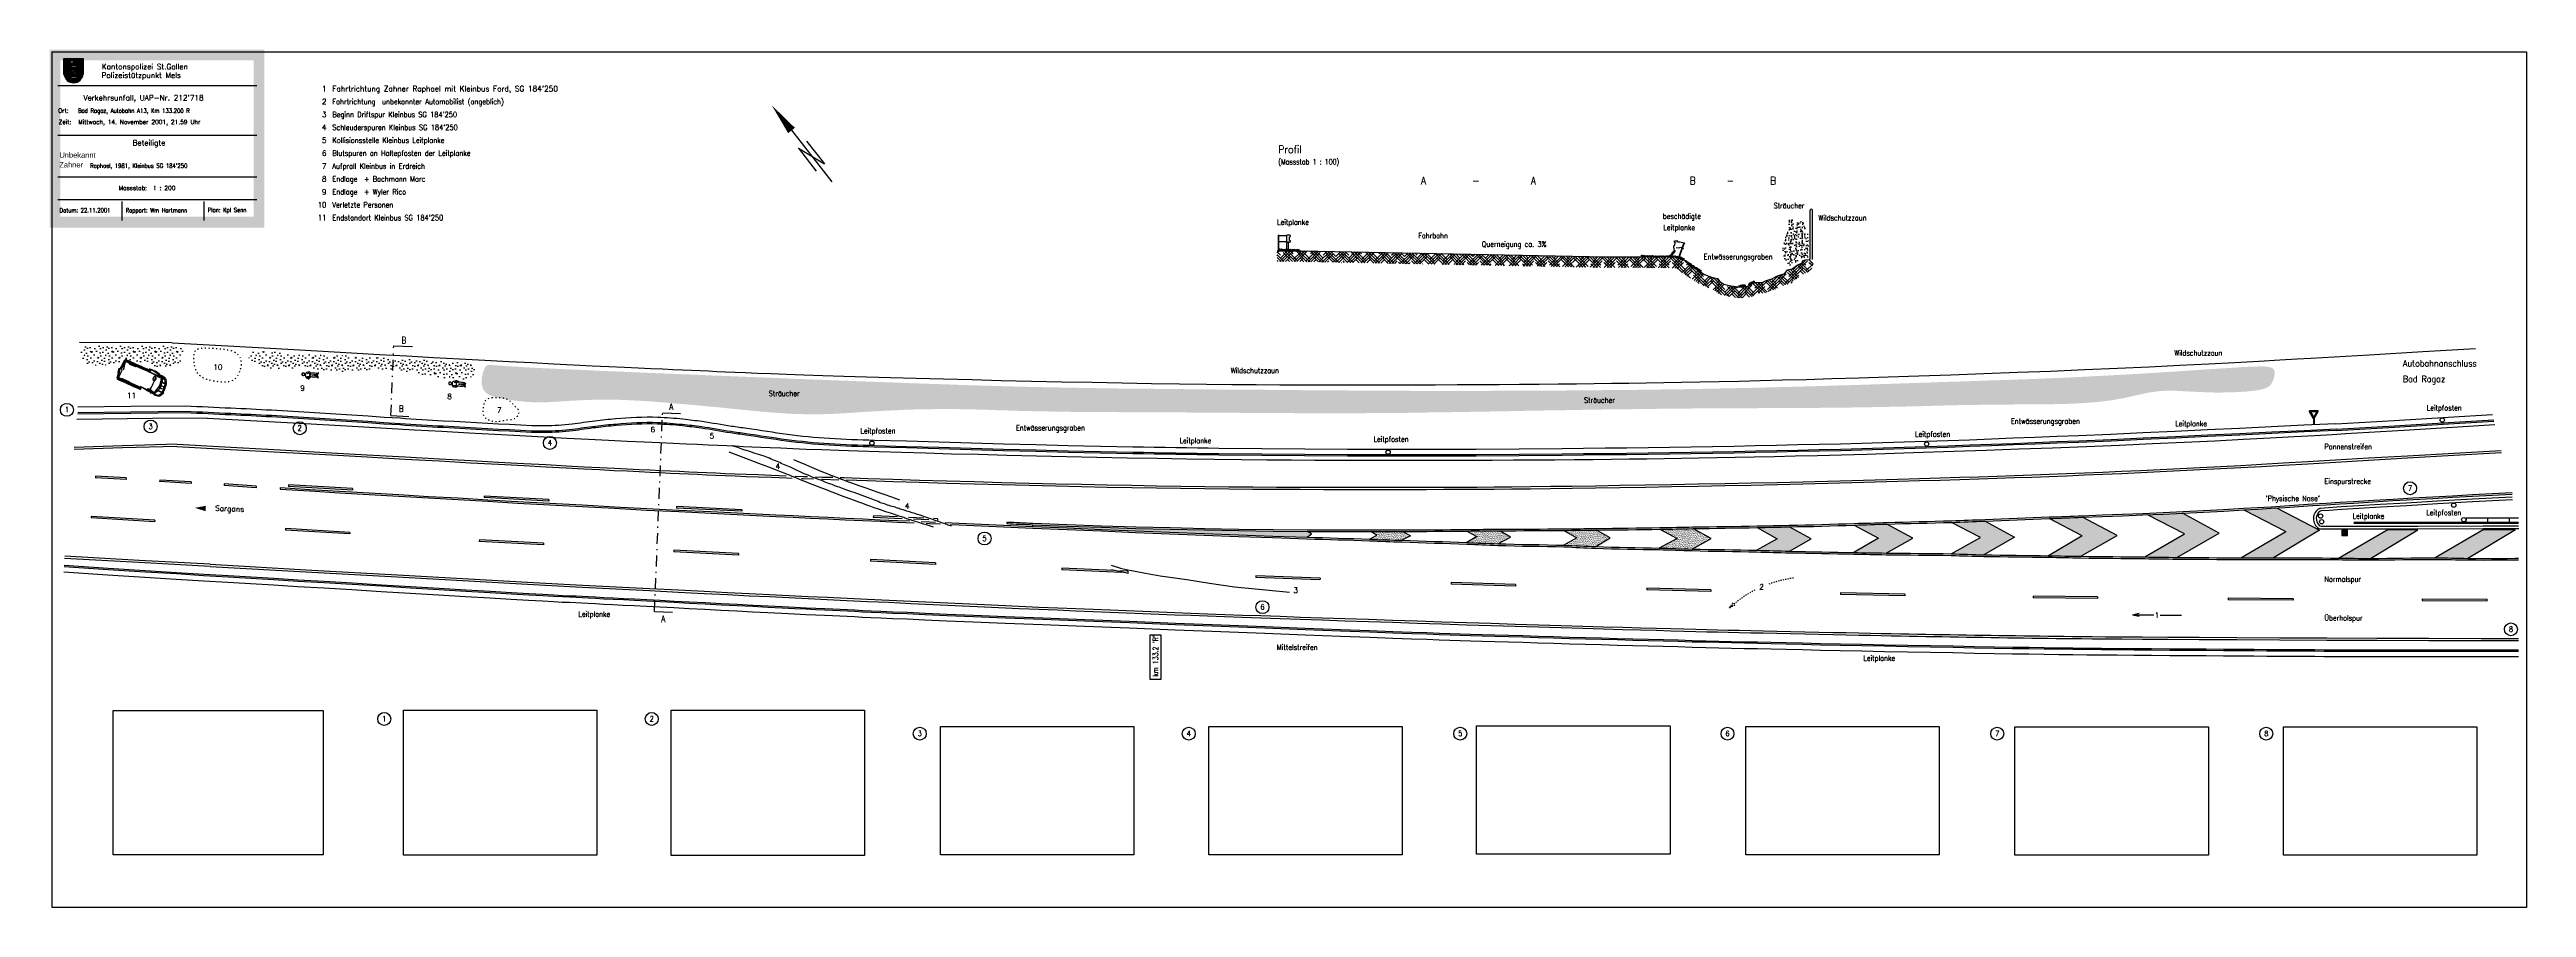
# Model space of a CAD drawing. Extents: x -209 to 22, y -29 to 51.
import ezdxf

# ---------------------------------------------------------------- set-up
doc = ezdxf.new("R2010")
doc.units = 0
doc.header["$MEASUREMENT"] = 0
doc.linetypes.add('PUNKTIERT', pattern=[0.25, 0, -0.25])
doc.linetypes.add('STRICHPUNKTIERT', pattern=[1, 0.5, -0.25, 0, -0.25])
doc.layers.get('0').update_dxf_attribs({"linetype": 'CONTINUOUS'})
for name, color, linetype in [('1', 7, 'CONTINUOUS'), ('LAYER01', 3, 'CONTINUOUS'), ('LAYER08', 7, 'CONTINUOUS'), ('LEITPFOSTEN', 7, 'CONTINUOUS'), ('LEITPLANKEN', 4, 'CONTINUOUS'), ('MARKIERUNGEN', 2, 'CONTINUOUS'), ('PROFIL', 7, 'CONTINUOUS'), ('ROADMARKS', 7, 'CONTINUOUS'), ('SPUREN', 7, 'CONTINUOUS'), ('STRASSE', 7, 'CONTINUOUS'), ('TEXT_2', 7, 'CONTINUOUS'), ('TEXT_3', 7, 'CONTINUOUS'), ('VERSCHIEDENES', 8, 'CONTINUOUS'), ('ZAUN', 7, 'CONTINUOUS')]:
    doc.layers.add(name, color=color, linetype=linetype)
doc.styles.add('HEVETIC', font='Helvl.shx')
doc.styles.add('ROMANDUPLEX', font='romand.shx', dxfattribs={"height": 0.3})
picture_1 = doc.add_image_def('image1.jpg', size_in_pixel=(2128, 1411))
picture_2 = doc.add_image_def('image2.jpg', size_in_pixel=(2128, 1411))
picture_3 = doc.add_image_def('image3.jpg', size_in_pixel=(2128, 1411))
picture_4 = doc.add_image_def('image4.jpg', size_in_pixel=(2128, 1411))
picture_5 = doc.add_image_def('image5.jpg', size_in_pixel=(2128, 1411))
picture_6 = doc.add_image_def('image6.jpg', size_in_pixel=(2128, 1411))
picture_7 = doc.add_image_def('image7.jpg', size_in_pixel=(1600, 1200))
picture_8 = doc.add_image_def('image8.jpg', size_in_pixel=(1600, 1200))
picture_9 = doc.add_image_def('image9.jpg', size_in_pixel=(854, 587))
pattern_1 = [(0, (1.9, 1.28), (0, 2), [0, -2]), (0, (1.92, 0.58), (0, 2), [0, -2]), (0, (1.98, 1.66), (0, 2), [0, -2]), (338.1986, (0.94, 1.04), (6.00000055, -1.9999998), [0.215406, -10.554924]), (216.8699, (1.14, 0.96), (5.9999998, 4.00000025), [0.1, -9.9]), (130.6013, (1.06, 0.9), (10.00000084, -11.99999804), [0.18439, -18.254698, 0]), (206.5651, (0.4, 0.66), (-1.9999983, -2.0000026), [0.044722, -4.427414, 0]), (326.3099, (0.36, 0.64), (3.9999991, -2.0000027), [0.072112, -7.138992]), (108.4349, (0.42, 0.6), (-1.9999968, 4.0000009), [0.063246, -6.26131, 0]), (225, (1.68, 0.46), (-4e-16, -2.000001), [0.084852, -2.743574, 0]), (0, (1.62, 0.4), (2, 2), [0.12, -1.88, 0]), (135, (1.74, 0.4), (-2.000001, 2e-16), [0.084852, -2.743574, 0]), (251.5651, (1.44, 1.74), (1.9999968, 4.0000009), [0.063246, -6.26131, 0]), (0, (1.42, 1.68), (2, 2), [0.1, -1.9, 0]), (143.1301, (1.52, 1.68), (-5.9999998, 4.00000025), [0.1, -9.9]), (213.6901, (0.38, 1.76), (3.9999991, 2.0000027), [0.072112, -7.138992]), (341.5651, (0.32, 1.72), (-4.0000009, 1.9999968), [0.126492, -6.198064]), (126.8699, (0.44, 1.68), (4.00000025, -5.9999998), [0.1, -9.9]), (0, (0.96, 1.68), (0, 2), [0, -2]), (0, (0.42, 1.16), (0, 2), [0, -2]), (0, (0.98, 0.42), (0, 2), [0, -2]), (0, (1.52, 1.04), (0, 2), [0, -2]), (0, (0.94, 1.38), (0, 2), [0, -2]), (0, (0.5, 1.44), (0, 2), [0, -2]), (0, (0.68, 1.32), (0, 2), [0, -2]), (0, (0.6, 0.84), (0, 2), [0, -2]), (0, (0.12, 0.92), (0, 2), [0, -2]), (0, (0.14, 1.38), (0, 2), [0, -2]), (0, (0.08, 1.82), (0, 2), [0, -2]), (0, (0.7, 1.9), (0, 2), [0, -2]), (0, (1.14, 1.98), (0, 2), [0, -2]), (0, (1.84, 1.9), (0, 2), [0, -2]), (0, (1.36, 1.28), (0, 2), [0, -2]), (0, (1.16, 1.64), (0, 2), [0, -2]), (0, (1.32, 0.68), (0, 2), [0, -2]), (0, (0.72, 0.58), (0, 2), [0, -2]), (0, (1.32, 0.14), (0, 2), [0, -2]), (0, (0.66, 0.26), (0, 2), [0, -2]), (0, (0.02, 0.2), (0, 2), [0, -2]), (0, (0.26, 0.1), (0, 2), [0, -2]), (0, (0.28, 0.38), (0, 2), [0, -2]), (0, (1.62, 0.06), (0, 2), [0, -2]), (0, (1.86, 0.88), (0, 2), [0, -2]), (0, (1.76, 1.48), (0, 2), [0, -2]), (0, (0.84, 0.04), (0, 2), [0, -2])]

msp = doc.modelspace()

# ---------------------------------------------------------------- hatches: boundary and pattern name
at = {"layer": '1', "linetype": 'CONTINUOUS'}
h = msp.add_hatch(color=3, dxfattribs=at)
h.paths.add_polyline_path([(-205.71, 50.26), (-207.51, 50.26), (-207.51, 48.79, 0.887484), (-205.71, 48.81)])
edge = h.paths.add_edge_path(flags=16)
edge.add_ellipse((-206.51, 49.95), major_axis=(-0.395, 0), ratio=0.98, start_angle=-29.9625, end_angle=29.9625, ccw=False)
edge.add_ellipse((-206.6, 50.26), major_axis=(0.275, 0), ratio=0.98, start_angle=203.5376, end_angle=257.0822)
edge.add_line((-206.66, 49.99), (-206.62, 49.99))
edge.add_line((-206.62, 49.99), (-206.62, 50.08))
edge.add_line((-206.62, 50.08), (-206.62, 50.1))
edge.add_line((-206.62, 50.1), (-206.61, 50.11))
edge.add_line((-206.61, 50.11), (-206.56, 50.11))
edge.add_line((-206.56, 50.11), (-206.54, 50.1))
edge.add_line((-206.54, 50.1), (-206.54, 50.08))
edge.add_line((-206.54, 50.08), (-206.54, 49.99))
edge.add_line((-206.54, 49.99), (-206.45, 49.92))
edge.add_line((-206.45, 49.92), (-206.54, 49.86))
edge.add_line((-206.54, 49.86), (-206.54, 49.7))
edge.add_ellipse((-206.59, 49.64), major_axis=(0.0792, 0), ratio=0.98, start_angle=26.5845, end_angle=52.4461, ccw=False)
edge.add_ellipse((-206.47, 49.64), major_axis=(-0.063, 0), ratio=0.98, start_angle=214.6416, end_angle=325.3584, ccw=False)
edge.add_ellipse((-206.37, 49.65), major_axis=(-0.0494, 0), ratio=0.98, start_angle=206.8731, end_angle=333.1269, ccw=False)
edge.add_line((-206.33, 49.68), (-206.33, 49.6))
edge.add_line((-206.33, 49.6), (-206.31, 49.6))
edge.add_line((-206.31, 49.6), (-206.31, 49.49))
edge.add_line((-206.31, 49.49), (-206.33, 49.49))
edge.add_line((-206.33, 49.49), (-206.33, 49.4))
edge.add_line((-206.33, 49.4), (-206.31, 49.42))
edge.add_line((-206.31, 49.42), (-206.31, 49.23))
edge.add_line((-206.31, 49.23), (-206.33, 49.21))
edge.add_line((-206.33, 49.21), (-206.33, 48.78))
edge.add_line((-206.33, 48.78), (-206.31, 48.76))
edge.add_line((-206.31, 48.76), (-206.31, 48.57))
edge.add_line((-206.31, 48.57), (-206.33, 48.59))
edge.add_line((-206.33, 48.59), (-206.33, 48.52))
edge.add_line((-206.33, 48.52), (-206.31, 48.52))
edge.add_line((-206.31, 48.52), (-206.31, 48.39))
edge.add_line((-206.31, 48.39), (-206.33, 48.39))
edge.add_line((-206.33, 48.39), (-206.33, 48.34))
edge.add_ellipse((-206.37, 48.36), major_axis=(0.0494, 0), ratio=0.98, start_angle=206.8731, end_angle=333.1269, ccw=False)
edge.add_ellipse((-206.47, 48.38), major_axis=(0.063, 0), ratio=0.98, start_angle=214.6416, end_angle=325.3584, ccw=False)
edge.add_ellipse((-206.59, 48.38), major_axis=(0.0792, 0), ratio=0.98, start_angle=307.5539, end_angle=333.4155, ccw=False)
edge.add_line((-206.54, 48.32), (-206.54, 48.11))
edge.add_line((-206.54, 48.11), (-206.56, 48.09))
edge.add_line((-206.56, 48.09), (-206.61, 48.09))
edge.add_line((-206.61, 48.09), (-206.62, 48.11))
edge.add_line((-206.62, 48.11), (-206.62, 48.31))
edge.add_ellipse((-206.59, 48.38), major_axis=(0.0792, 0), ratio=0.98, start_angle=206.5845, end_angle=248.4423, ccw=False)
edge.add_ellipse((-206.7, 48.36), major_axis=(0.0494, 0), ratio=0.98, start_angle=206.8731, end_angle=333.1269, ccw=False)
edge.add_ellipse((-206.79, 48.37), major_axis=(0.0526, 0), ratio=0.98, start_angle=208.9938, end_angle=331.0062, ccw=False)
edge.add_line((-206.84, 48.34), (-206.84, 48.39))
edge.add_line((-206.84, 48.39), (-206.85, 48.39))
edge.add_line((-206.85, 48.39), (-206.85, 48.52))
edge.add_line((-206.85, 48.52), (-206.84, 48.52))
edge.add_line((-206.84, 48.52), (-206.84, 48.6))
edge.add_line((-206.84, 48.6), (-206.85, 48.58))
edge.add_line((-206.85, 48.58), (-206.85, 48.77))
edge.add_line((-206.85, 48.77), (-206.84, 48.79))
edge.add_line((-206.84, 48.79), (-206.84, 49.2))
edge.add_line((-206.84, 49.2), (-206.85, 49.22))
edge.add_line((-206.85, 49.22), (-206.85, 49.41))
edge.add_line((-206.85, 49.41), (-206.84, 49.4))
edge.add_line((-206.84, 49.4), (-206.84, 49.49))
edge.add_line((-206.84, 49.49), (-206.85, 49.49))
edge.add_line((-206.85, 49.49), (-206.85, 49.6))
edge.add_line((-206.85, 49.6), (-206.84, 49.6))
edge.add_line((-206.84, 49.6), (-206.84, 49.68))
edge.add_ellipse((-206.79, 49.65), major_axis=(-0.0526, 0), ratio=0.98, start_angle=208.9938, end_angle=331.0062, ccw=False)
edge.add_ellipse((-206.7, 49.65), major_axis=(-0.0494, 0), ratio=0.98, start_angle=206.8731, end_angle=333.1269, ccw=False)
edge.add_ellipse((-206.59, 49.64), major_axis=(0.0792, 0), ratio=0.98, start_angle=111.5577, end_angle=153.4155, ccw=False)
edge.add_line((-206.62, 49.71), (-206.62, 49.86))
edge.add_line((-206.62, 49.86), (-206.67, 49.86))
edge.add_ellipse((-206.6, 49.54), major_axis=(0.332, 0), ratio=0.98, start_angle=101.964, end_angle=138.5955)
at = {"layer": 'PROFIL', "linetype": 'CONTINUOUS'}
h = msp.add_hatch(dxfattribs=at)
h.set_pattern_fill('AR-CONC', color=256, scale=0.1, style=0)
h.set_pattern_definition([(50, (0, 0), (0.71726, -0.062752), [0.075, -0.825]), (355, (0, 0), (-0.138751, 0.752192), [0.06, -0.66]), (100.4514, (0.0598, -0.0052), (0.578509, 0.6894395), [0.06374, -0.701142]), (46.1842, (0, 0.2), (1.067241, -0.165519), [0.1125, -1.2375]), (96.6356, (0.0889, 0.1862), (0.934663, 0.974118), [0.09561, -1.051713]), (351.1842, (0, 0.2), (0.934662, 0.974119), [0.09, -0.99]), (21, (0.1, 0.15), (0.596907, -0.402619), [0.075, -0.825]), (326, (0.1, 0.15), (0.243315, 0.72515), [0.06, -0.66]), (71.4514, (0.14974, 0.11645), (0.840223, 0.3225305), [0.06374, -0.701142]), (37.5, (0, 0), (0.0121599, 0.3328939), [0, -0.652, 0, -0.67, 0, -0.6625]), (7.5, (0, 0), (0.2630695, 0.3944117), [0, -0.382, 0, -0.637, 0, -0.2525]), (327.5, (-0.223, 0), (0.5338224, -0.0225549), [0, -0.25, 0, -0.78, 0, -1.035]), (317.5, (-0.323, 0), (0.583186, 0.100105), [0, -0.325, 0, -0.518, 0, -0.735])])
h.paths.add_polyline_path([(-45.11, 33.53), (-45.25, 34.49), (-45.74, 35.15), (-46.24, 35.01), (-46.92, 35.39), (-46.95, 34.46), (-47.28, 33.56), (-47.53, 32.52), (-47.33, 31.42), (-46.79, 31.01), (-46.13, 31.36), (-45.77, 31.61), (-45.14, 31.64)])
h = msp.add_hatch(dxfattribs=at)
h.set_pattern_fill('HOUND', color=32, scale=3, angle=45, style=0)
h.paths.add_polyline_path([(-92.38, 32.36), (-94.58, 32.36), (-94.58, 31.36), (-92.4, 31.36)])
h = msp.add_hatch(dxfattribs=at)
h.set_pattern_fill('HOUND', color=256, scale=3, angle=45, style=0)
edge = h.paths.add_edge_path()
edge.add_line((-92.38, 32.36), (-92.4, 31.36))
edge.add_line((-92.38, 32.36), (-63.96, 31.8))
edge.add_line((-92.4, 31.36), (-63.98, 30.8))
edge.add_line((-63.96, 30.8), (-60.56, 30.8))
edge.add_line((-60.56, 31.8), (-60.56, 30.8))
edge.add_line((-63.96, 31.8), (-60.56, 31.8))
h = msp.add_hatch(dxfattribs=at)
h.set_pattern_fill('HOUND', color=32, scale=3, angle=45, style=0)
h.paths.add_polyline_path([(-48.14, 28.82), (-47.61, 29.1), (-46.69, 29.38), (-46.45, 29.7), (-46.22, 29.76), (-45.65, 30.15), (-44.88, 30.54), (-44.68, 31.17), (-45.02, 31.55), (-45.38, 31.53), (-45.63, 31.47), (-45.7, 31.25), (-46.15, 31.02), (-46.64, 30.69), (-47.05, 30.58), (-47.3, 30.25), (-48, 30.03), (-48.53, 29.75), (-49.1, 29.57), (-49.41, 29.41), (-50.08, 29.43), (-50.48, 29.25), (-50.79, 29.05), (-51.14, 29.03), (-51.39, 28.99), (-51.93, 29.05), (-52.36, 29.1), (-53, 29.26), (-53.35, 29.52), (-53.58, 29.78), (-54.15, 29.9), (-54.78, 30.16), (-55.17, 30.42), (-55.75, 30.77), (-56.1, 31.02), (-56.38, 31.25), (-56.47, 31.42), (-56.89, 31.57), (-57.17, 31.7), (-57.48, 31.74), (-60.56, 31.8), (-60.56, 30.8), (-57.63, 30.76), (-57.47, 30.73), (-57.27, 30.64), (-57.19, 30.61), (-56.7, 30.22), (-56.3, 29.93), (-55.7, 29.58), (-55.25, 29.28), (-54.44, 28.94), (-54.11, 28.87), (-54.04, 28.79), (-53.44, 28.34), (-52.55, 28.12), (-52.06, 28.05), (-51.35, 27.98), (-51.03, 28.04), (-50.48, 28.06), (-50, 28.37), (-49.88, 28.42), (-49.18, 28.41), (-48.73, 28.64)])
h = msp.add_hatch(dxfattribs=at)
h.set_pattern_fill('AR-SAND', color=256, scale=0.07, style=0)
h.paths.add_polyline_path([(-35.41, 5.64), (-37.82, 6.94), (-40.85, 6.85), (-38.58, 5.62), (-40.89, 4.3), (-37.89, 4.24)])
h = msp.add_hatch(dxfattribs=at)
h.set_pattern_fill('AR-SAND', color=256, scale=0.07, style=0)
h.paths.add_polyline_path([(-28.78, 4.08), (-31.82, 4.17), (-29.1, 5.69), (-31.8, 7.1), (-28.68, 7.21), (-25.92, 5.73)])
h = msp.add_hatch(dxfattribs=at)
h.set_pattern_fill('AR-SAND', color=256, scale=0.07, style=0)
h.paths.add_polyline_path([(-19.57, 7.57), (-19.63, 7.57), (-20.02, 7.55), (-20.4, 7.54), (-20.79, 7.52), (-21.17, 7.51), (-21.56, 7.5), (-21.94, 7.48), (-22.33, 7.47), (-22.71, 7.45), (-19.65, 5.84), (-22.76, 4), (-22.38, 4), (-22.01, 3.99), (-22.01, 3.99), (-21.64, 3.98), (-21.64, 3.98), (-21.26, 3.97), (-21.26, 3.97), (-20.89, 3.97), (-20.89, 3.97), (-20.51, 3.96), (-20.14, 3.95), (-19.76, 3.94), (-16.37, 5.89)])
h = msp.add_hatch(dxfattribs=at)
h.set_pattern_fill('AR-SAND', color=256, scale=0.07, style=0)
h.paths.add_polyline_path([(-6.87, 6.11), (-10.31, 7.96), (-12.11, 7.87), (-13.55, 7.81), (-10.12, 6.04), (-13.8, 3.88), (-13.43, 3.87), (-13.06, 3.87), (-13.06, 3.87), (-10.82, 3.84)])
h = msp.add_hatch(dxfattribs=at)
h.set_pattern_fill('AR-SAND', color=256, scale=0.07, style=0)
h.paths.add_polyline_path([(-1.54, 8.44), (-3.1, 8.35), (-3.31, 8.34), (-4.58, 8.26), (-0.69, 6.26), (-4.86, 3.8), (-1.81, 3.79), (2.47, 6.37)])
h = msp.add_hatch(dxfattribs=at)
h.set_pattern_fill('AR-SAND', color=256, scale=0.07, style=0)
h.paths.add_polyline_path([(-94.58, 6.27), (-97.59, 6.32), (-99.32, 6.35), (-101.84, 6.4), (-103.75, 6.44), (-104.82, 6.46), (-106.92, 6.52), (-108.74, 6.57), (-111.27, 6.64), (-112.68, 6.69), (-114.58, 6.76), (-116, 6.82), (-117.32, 6.88), (-117.3, 6.73), (-116.1, 6.68), (-114.26, 6.6), (-111.54, 6.48), (-109.72, 6.4), (-107.24, 6.3), (-105.57, 6.23), (-103.62, 6.15), (-101.33, 6.07), (-98.87, 5.97), (-96.49, 5.89), (-94.16, 5.81), (-91.78, 5.74), (-91.39, 6.02), (-91.75, 6.25)])
h = msp.add_hatch(dxfattribs=at)
h.set_pattern_fill('AR-SAND', color=256, scale=0.07, style=0)
h.paths.add_polyline_path([(-82.15, 5.86), (-82.87, 6.25), (-85.85, 6.24), (-85.3, 5.9), (-85.98, 5.54), (-82.95, 5.43)])
h = msp.add_hatch(dxfattribs=at)
h.set_pattern_fill('AR-SAND', color=256, scale=0.07, style=0)
h.paths.add_polyline_path([(-72.85, 5.73), (-73.83, 6.32), (-76.9, 6.29), (-75.99, 5.77), (-76.91, 5.23), (-74.04, 5.11)])
h = msp.add_hatch(dxfattribs=at)
h.set_pattern_fill('AR-SAND', color=256, scale=0.07, style=0)
h.paths.add_polyline_path([(-67.87, 4.97), (-64.92, 4.84), (-63.57, 5.65), (-64.83, 6.38), (-67.9, 6.35), (-66.67, 5.66)])
h = msp.add_hatch(dxfattribs=at)
h.set_pattern_fill('AR-SAND', color=256, scale=0.07, style=0)
h.paths.add_polyline_path([(-59.01, 4.71), (-55.95, 4.62), (-54.18, 5.59), (-55.87, 6.52), (-58.95, 6.46), (-57.35, 5.59)])
h = msp.add_hatch(dxfattribs=at)
h.set_pattern_fill('AR-SAND', color=256, scale=0.07, style=0)
h.paths.add_polyline_path([(-46.91, 6.68), (-49.9, 6.62), (-48.03, 5.57), (-49.92, 4.5), (-49.54, 4.49), (-49.16, 4.48), (-49.16, 4.48), (-48.78, 4.47), (-48.78, 4.47), (-48.4, 4.46), (-48.4, 4.46), (-48.02, 4.45), (-48.02, 4.45), (-47.63, 4.44), (-47.25, 4.43), (-46.87, 4.42), (-44.87, 5.57)])
h = msp.add_hatch(dxfattribs=at)
h.set_pattern_fill('AR-SAND', color=256, scale=0.07, style=0)
h.paths.add_polyline_path([(20.7, 6.41), (17.69, 6.4), (13.24, 3.8), (13.62, 3.8), (14, 3.79), (14.37, 3.79), (14.75, 3.78), (15.13, 3.77), (15.51, 3.77), (15.88, 3.76), (16.26, 3.75)])
h.paths.add_polyline_path([(11.62, 6.39), (8.76, 6.39), (4.23, 3.78), (4.6, 3.77), (4.97, 3.77), (5.35, 3.76), (5.72, 3.76), (6.09, 3.75), (6.46, 3.75), (6.84, 3.75), (7.21, 3.75)])
at = {"layer": 'ROADMARKS', "linetype": 'CONTINUOUS'}
h = msp.add_hatch(color=1, dxfattribs=at)
h.paths.add_polyline_path([(1.92, 17.38), (1.61, 17.38), (1.92, 16.86), (2.23, 17.38)], flags=16)
edge = h.paths.add_edge_path()
edge.add_line((1.92, 17.45), (1.54, 17.45))
edge.add_arc((1.54, 17.42), 0.0288, 90.0018, 210.4896)
edge.add_line((1.51, 17.41), (1.51, 17.41))
edge.add_line((1.51, 17.41), (1.89, 16.76))
edge.add_arc((1.92, 16.78), 0.0288, 210.4901, 329.5143)
edge.add_line((1.94, 16.76), (1.94, 16.76))
edge.add_line((1.94, 16.76), (2.33, 17.41))
edge.add_arc((2.3, 17.42), 0.0288, 329.514, 450.0019)
edge.add_line((2.3, 17.45), (2.3, 17.45))
edge.add_line((2.3, 17.45), (1.92, 17.45))
at = {"layer": 'VERSCHIEDENES', "linetype": 'CONTINUOUS'}
h = msp.add_hatch(dxfattribs=at)
h.set_pattern_fill('CONC', color=256, scale=2, style=0)
h.set_pattern_definition(pattern_1)
h.paths.add_polyline_path([(-199.87, 23.63), (-200.28, 23.63), (-200.71, 23.62), (-201.14, 23.62), (-201.57, 23.62), (-202, 23.61), (-202.42, 23.61), (-202.83, 23.61), (-203.22, 23.61), (-203.59, 23.61), (-203.94, 23.61), (-204.26, 23.6), (-204.56, 23.6), (-204.83, 23.58), (-205.08, 23.56), (-205.29, 23.52), (-205.46, 23.47), (-205.6, 23.41), (-205.71, 23.33), (-205.79, 23.24), (-205.85, 23.14), (-205.88, 23.03), (-205.9, 22.92), (-205.89, 22.8), (-205.88, 22.68), (-205.85, 22.56), (-205.82, 22.44), (-205.77, 22.32), (-205.7, 22.21), (-205.63, 22.11), (-205.54, 22.01), (-205.43, 21.93), (-205.3, 21.86), (-205.15, 21.8), (-204.99, 21.75), (-204.81, 21.72), (-204.63, 21.7), (-204.43, 21.69), (-204.24, 21.69), (-204.04, 21.69), (-203.85, 21.71), (-203.66, 21.73), (-203.48, 21.75), (-203.3, 21.78), (-203.13, 21.82), (-202.98, 21.86), (-202.83, 21.9), (-202.69, 21.95), (-202.56, 21.99), (-202.43, 22.04), (-202.32, 22.08), (-202.22, 22.12), (-202.12, 22.16), (-202.02, 22.2), (-201.92, 22.23), (-201.81, 22.25), (-201.71, 22.27), (-201.59, 22.27), (-201.47, 22.27), (-201.35, 22.26), (-201.21, 22.24), (-201.07, 22.21), (-200.93, 22.18), (-200.77, 22.14), (-200.62, 22.1), (-200.45, 22.05), (-200.28, 22), (-200.1, 21.95), (-199.92, 21.9), (-199.73, 21.84), (-199.54, 21.79), (-199.34, 21.74), (-199.13, 21.69), (-198.92, 21.64), (-198.71, 21.6), (-198.5, 21.56), (-198.29, 21.53), (-198.09, 21.51), (-197.9, 21.5), (-197.71, 21.5), (-197.54, 21.51), (-197.38, 21.54), (-197.24, 21.59), (-197.12, 21.64), (-197, 21.71), (-196.9, 21.79), (-196.81, 21.89), (-196.73, 21.99), (-196.65, 22.1), (-196.59, 22.23), (-196.53, 22.36), (-196.48, 22.49), (-196.44, 22.62), (-196.42, 22.76), (-196.4, 22.88), (-196.4, 23), (-196.41, 23.11), (-196.44, 23.21), (-196.48, 23.29), (-196.54, 23.36), (-196.63, 23.42), (-196.74, 23.47), (-196.87, 23.52), (-197.04, 23.55), (-197.24, 23.58), (-197.47, 23.6), (-197.74, 23.61), (-198.04, 23.62), (-198.36, 23.63), (-198.71, 23.63), (-199.08, 23.64), (-199.46, 23.63)])
h = msp.add_hatch(dxfattribs=at)
h.set_pattern_fill('CONC', color=256, scale=2, style=0)
h.set_pattern_definition(pattern_1)
h.paths.add_polyline_path([(-182.02, 22.65), (-182.68, 22.68), (-183.33, 22.71), (-183.98, 22.74), (-184.61, 22.77), (-185.22, 22.81), (-185.81, 22.83), (-186.37, 22.86), (-186.91, 22.89), (-187.4, 22.92), (-187.86, 22.95), (-188.28, 22.97), (-188.67, 22.99), (-189.01, 23), (-189.31, 23), (-189.57, 22.99), (-189.79, 22.97), (-189.97, 22.93), (-190.11, 22.87), (-190.21, 22.81), (-190.27, 22.74), (-190.31, 22.66), (-190.32, 22.57), (-190.31, 22.48), (-190.29, 22.39), (-190.24, 22.3), (-190.18, 22.21), (-190.11, 22.13), (-190.02, 22.04), (-189.92, 21.96), (-189.8, 21.88), (-189.67, 21.81), (-189.52, 21.74), (-189.36, 21.68), (-189.19, 21.62), (-189.01, 21.57), (-188.82, 21.53), (-188.63, 21.49), (-188.44, 21.46), (-188.25, 21.43), (-188.07, 21.42), (-187.89, 21.41), (-187.72, 21.41), (-187.55, 21.41), (-187.39, 21.42), (-187.22, 21.43), (-187.06, 21.44), (-186.89, 21.45), (-186.71, 21.46), (-186.53, 21.46), (-186.34, 21.47), (-186.15, 21.47), (-185.96, 21.46), (-185.76, 21.46), (-185.57, 21.45), (-185.37, 21.44), (-185.18, 21.43), (-184.98, 21.42), (-184.79, 21.4), (-184.6, 21.39), (-184.4, 21.37), (-184.2, 21.35), (-183.99, 21.32), (-183.76, 21.3), (-183.52, 21.27), (-183.27, 21.25), (-183, 21.22), (-182.73, 21.19), (-182.45, 21.16), (-182.18, 21.14), (-181.9, 21.12), (-181.64, 21.1), (-181.39, 21.09), (-181.16, 21.08), (-180.94, 21.08), (-180.74, 21.08), (-180.54, 21.09), (-180.35, 21.11), (-180.17, 21.12), (-179.99, 21.15), (-179.8, 21.17), (-179.62, 21.2), (-179.43, 21.23), (-179.24, 21.26), (-179.04, 21.29), (-178.83, 21.32), (-178.62, 21.34), (-178.39, 21.36), (-178.16, 21.37), (-177.92, 21.38), (-177.66, 21.38), (-177.4, 21.37), (-177.14, 21.36), (-176.88, 21.34), (-176.61, 21.31), (-176.35, 21.28), (-176.09, 21.24), (-175.84, 21.2), (-175.6, 21.16), (-175.35, 21.11), (-175.11, 21.06), (-174.87, 21), (-174.63, 20.95), (-174.37, 20.89), (-174.12, 20.84), (-173.85, 20.79), (-173.57, 20.73), (-173.29, 20.69), (-173, 20.64), (-172.71, 20.6), (-172.41, 20.56), (-172.12, 20.52), (-171.83, 20.49), (-171.54, 20.47), (-171.25, 20.45), (-170.97, 20.44), (-170.71, 20.44), (-170.46, 20.45), (-170.22, 20.47), (-170.01, 20.49), (-169.82, 20.53), (-169.66, 20.59), (-169.52, 20.65), (-169.41, 20.72), (-169.32, 20.8), (-169.25, 20.88), (-169.2, 20.97), (-169.16, 21.06), (-169.14, 21.14), (-169.14, 21.23), (-169.14, 21.31), (-169.17, 21.39), (-169.2, 21.46), (-169.25, 21.53), (-169.31, 21.59), (-169.38, 21.65), (-169.46, 21.71), (-169.55, 21.76), (-169.67, 21.81), (-169.81, 21.85), (-169.99, 21.89), (-170.22, 21.93), (-170.5, 21.97), (-170.85, 22.01), (-171.27, 22.04), (-171.77, 22.08), (-172.34, 22.12), (-172.97, 22.15), (-173.64, 22.19), (-174.35, 22.23), (-175.08, 22.27), (-175.81, 22.31), (-176.55, 22.35), (-177.27, 22.39), (-177.97, 22.43), (-178.66, 22.46), (-179.35, 22.5), (-180.02, 22.54), (-180.69, 22.58), (-181.35, 22.61)])
h = msp.add_hatch(dxfattribs=at)
h.set_pattern_fill('CONC', color=256, scale=2, style=0)
h.set_pattern_definition(pattern_1)
h.paths.add_polyline_path([(-164.2, 21.51), (-164.85, 21.55), (-165.41, 21.58), (-165.91, 21.61), (-166.33, 21.64), (-166.7, 21.67), (-167.01, 21.69), (-167.26, 21.71), (-167.48, 21.72), (-167.65, 21.73), (-167.8, 21.74), (-167.91, 21.74), (-168, 21.74), (-168.08, 21.72), (-168.14, 21.7), (-168.19, 21.66), (-168.23, 21.61), (-168.28, 21.55), (-168.32, 21.47), (-168.37, 21.39), (-168.41, 21.29), (-168.45, 21.18), (-168.49, 21.06), (-168.52, 20.94), (-168.55, 20.81), (-168.58, 20.68), (-168.6, 20.55), (-168.61, 20.41), (-168.62, 20.27), (-168.62, 20.13), (-168.61, 19.99), (-168.59, 19.86), (-168.56, 19.73), (-168.52, 19.61), (-168.47, 19.49), (-168.41, 19.38), (-168.33, 19.28), (-168.24, 19.18), (-168.13, 19.09), (-167.99, 19), (-167.84, 18.92), (-167.67, 18.85), (-167.47, 18.79), (-167.26, 18.73), (-167.03, 18.67), (-166.78, 18.62), (-166.52, 18.58), (-166.25, 18.53), (-165.96, 18.49), (-165.67, 18.45), (-165.37, 18.41), (-165.06, 18.37), (-164.74, 18.34), (-164.42, 18.31), (-164.1, 18.29), (-163.78, 18.27), (-163.45, 18.26), (-163.12, 18.26), (-162.79, 18.27), (-162.46, 18.28), (-162.13, 18.3), (-161.79, 18.32), (-161.45, 18.34), (-161.1, 18.36), (-160.74, 18.39), (-160.37, 18.41), (-159.99, 18.43), (-159.61, 18.45), (-159.21, 18.47), (-158.81, 18.48), (-158.4, 18.5), (-157.99, 18.51), (-157.56, 18.51), (-157.14, 18.52), (-156.69, 18.51), (-156.23, 18.51), (-155.74, 18.5), (-155.22, 18.48), (-154.65, 18.45), (-154.03, 18.42), (-153.36, 18.38), (-152.63, 18.33), (-151.84, 18.27), (-151.02, 18.2), (-150.18, 18.13), (-149.33, 18.06), (-148.48, 17.98), (-147.66, 17.9), (-146.87, 17.83), (-146.12, 17.76), (-145.41, 17.68), (-144.74, 17.62), (-144.11, 17.55), (-143.49, 17.49), (-142.89, 17.43), (-142.31, 17.38), (-141.73, 17.33), (-141.15, 17.29), (-140.57, 17.25), (-139.99, 17.21), (-139.42, 17.19), (-138.84, 17.17), (-138.27, 17.16), (-137.7, 17.15), (-137.14, 17.16), (-136.57, 17.17), (-136.01, 17.19), (-135.44, 17.22), (-134.85, 17.25), (-134.25, 17.29), (-133.62, 17.33), (-132.97, 17.38), (-132.28, 17.42), (-131.56, 17.46), (-130.81, 17.5), (-130.03, 17.53), (-129.23, 17.57), (-128.43, 17.6), (-127.62, 17.62), (-126.81, 17.63), (-126.01, 17.64), (-125.23, 17.64), (-124.47, 17.64), (-123.71, 17.62), (-122.96, 17.61), (-122.22, 17.59), (-121.47, 17.57), (-120.72, 17.54), (-119.97, 17.52), (-119.2, 17.49), (-118.43, 17.47), (-117.64, 17.45), (-116.84, 17.44), (-116.03, 17.42), (-115.21, 17.4), (-114.38, 17.39), (-113.54, 17.38), (-112.68, 17.37), (-111.81, 17.37), (-110.92, 17.36), (-110.01, 17.36), (-109.08, 17.35), (-108.12, 17.35), (-107.12, 17.35), (-106.1, 17.34), (-105.03, 17.34), (-103.94, 17.33), (-102.81, 17.32), (-101.65, 17.32), (-100.48, 17.31), (-99.28, 17.3), (-98.06, 17.29), (-96.83, 17.28), (-95.59, 17.27), (-94.34, 17.26), (-93.07, 17.26), (-91.77, 17.25), (-90.45, 17.25), (-89.1, 17.25), (-87.71, 17.25), (-86.28, 17.26), (-84.81, 17.27), (-83.29, 17.28), (-81.74, 17.3), (-80.13, 17.33), (-78.48, 17.35), (-76.79, 17.38), (-75.05, 17.41), (-73.26, 17.44), (-71.43, 17.48), (-69.55, 17.51), (-67.62, 17.54), (-65.66, 17.58), (-63.65, 17.61), (-61.6, 17.63), (-59.5, 17.66), (-57.37, 17.68), (-55.21, 17.7), (-53.02, 17.71), (-50.84, 17.72), (-48.69, 17.73), (-46.59, 17.74), (-44.55, 17.75), (-42.61, 17.77), (-40.78, 17.79), (-39.07, 17.82), (-37.49, 17.85), (-36.02, 17.88), (-34.64, 17.91), (-33.34, 17.95), (-32.11, 17.98), (-30.94, 18.01), (-29.81, 18.03), (-28.71, 18.04), (-27.65, 18.05), (-26.61, 18.06), (-25.61, 18.07), (-24.65, 18.07), (-23.71, 18.08), (-22.82, 18.09), (-21.96, 18.1), (-21.15, 18.12), (-20.37, 18.15), (-19.62, 18.19), (-18.92, 18.24), (-18.24, 18.3), (-17.6, 18.37), (-17, 18.45), (-16.42, 18.54), (-15.88, 18.64), (-15.36, 18.75), (-14.85, 18.87), (-14.37, 18.98), (-13.88, 19.08), (-13.41, 19.18), (-12.92, 19.25), (-12.43, 19.31), (-11.92, 19.34), (-11.4, 19.35), (-10.86, 19.34), (-10.31, 19.31), (-9.74, 19.28), (-9.16, 19.25), (-8.56, 19.22), (-7.95, 19.2), (-7.32, 19.18), (-6.69, 19.18), (-6.07, 19.19), (-5.47, 19.21), (-4.89, 19.24), (-4.35, 19.27), (-3.87, 19.32), (-3.45, 19.37), (-3.1, 19.43), (-2.81, 19.5), (-2.58, 19.57), (-2.4, 19.66), (-2.25, 19.75), (-2.14, 19.85), (-2.05, 19.96), (-1.98, 20.08), (-1.91, 20.21), (-1.85, 20.35), (-1.8, 20.49), (-1.76, 20.63), (-1.73, 20.77), (-1.72, 20.91), (-1.72, 21.04), (-1.73, 21.15), (-1.76, 21.25), (-1.81, 21.34), (-1.89, 21.41), (-1.98, 21.47), (-2.1, 21.52), (-2.24, 21.55), (-2.41, 21.58), (-2.61, 21.6), (-2.84, 21.61), (-3.11, 21.61), (-3.42, 21.6), (-3.78, 21.59), (-4.19, 21.57), (-4.66, 21.55), (-5.2, 21.51), (-5.81, 21.47), (-6.5, 21.43), (-7.25, 21.38), (-8.08, 21.33), (-8.96, 21.27), (-9.89, 21.21), (-10.86, 21.14), (-11.87, 21.08), (-12.91, 21.01), (-13.98, 20.95), (-15.07, 20.88), (-16.18, 20.82), (-17.3, 20.76), (-18.45, 20.7), (-19.61, 20.64), (-20.79, 20.58), (-21.98, 20.53), (-23.19, 20.48), (-24.42, 20.43), (-25.67, 20.39), (-26.96, 20.34), (-28.29, 20.3), (-29.66, 20.25), (-31.1, 20.2), (-32.59, 20.16), (-34.15, 20.1), (-35.78, 20.05), (-37.46, 19.99), (-39.21, 19.93), (-41.01, 19.87), (-42.85, 19.82), (-44.74, 19.76), (-46.67, 19.71), (-48.63, 19.66), (-50.63, 19.61), (-52.66, 19.57), (-54.72, 19.53), (-56.8, 19.49), (-58.91, 19.46), (-61.04, 19.43), (-63.18, 19.41), (-65.35, 19.39), (-67.52, 19.37), (-69.7, 19.35), (-71.89, 19.34), (-74.08, 19.34), (-76.26, 19.33), (-78.44, 19.33), (-80.6, 19.33), (-82.75, 19.34), (-84.89, 19.35), (-87.02, 19.36), (-89.15, 19.38), (-91.29, 19.39), (-93.45, 19.41), (-95.62, 19.43), (-97.82, 19.45), (-100.04, 19.46), (-102.29, 19.48), (-104.54, 19.51), (-106.78, 19.53), (-109.01, 19.55), (-111.21, 19.58), (-113.37, 19.62), (-115.48, 19.66), (-117.52, 19.7), (-119.51, 19.75), (-121.45, 19.81), (-123.33, 19.86), (-125.18, 19.93), (-126.99, 19.99), (-128.77, 20.05), (-130.53, 20.12), (-132.27, 20.18), (-134, 20.25), (-135.71, 20.31), (-137.4, 20.38), (-139.08, 20.44), (-140.74, 20.51), (-142.39, 20.58), (-144.03, 20.64), (-145.66, 20.71), (-147.27, 20.77), (-148.85, 20.84), (-150.39, 20.9), (-151.9, 20.96), (-153.36, 21.02), (-154.77, 21.08), (-156.11, 21.14), (-157.39, 21.19), (-158.59, 21.25), (-159.72, 21.3), (-160.78, 21.34), (-161.75, 21.39), (-162.65, 21.43), (-163.47, 21.47)])

# ---------------------------------------------------------------- linework, layer by layer
at = {"linetype": 'STRICHPUNKTIERT', "ltscale": 2}
for p, q in [((-177.07, 17.03), (-176.81, 23.53)), ((-152.53, -1.19), (-151.78, 17.3))]:
    msp.add_line(p, q, dxfattribs=at)
at = {"linetype": 'CONTINUOUS'}
for p, q in [((-176.81, 23.53), (-175.06, 23.46)), ((-177.07, 17.03), (-175.39, 16.96)), ((-151.78, 17.3), (-150.1, 17.23)), ((-152.53, -1.19), (-150.85, -1.27))]:
    msp.add_line(p, q, dxfattribs=at)
at = {"layer": '1'}
for p, q in [((-207.51, 50.26), (-207.5, 50.26)), ((-207.51, 48.79), (-207.51, 50.26)), ((-207.51, 50.26), (-205.71, 50.26)), ((-206.85, 49.6), (-206.85, 49.49)), ((-206.31, 49.6), (-206.85, 49.6)), ((-206.85, 49.49), (-206.31, 49.49)), ((-206.85, 49.22), (-206.85, 49.41)), ((-206.85, 49.41), (-206.31, 48.76)), ((-206.31, 48.57), (-206.85, 49.22)), ((-206.67, 49), (-206.85, 49.22)), ((-206.67, 49), (-206.85, 48.77)), ((-206.85, 48.58), (-206.59, 48.9)), ((-206.85, 48.77), (-206.85, 48.58)), ((-206.31, 48.52), (-206.85, 48.52)), ((-206.85, 48.52), (-206.85, 48.39)), ((-206.84, 49.68), (-206.84, 49.6)), ((-206.84, 49.49), (-206.84, 49.4)), ((-206.84, 49.2), (-206.84, 48.79)), ((-206.84, 48.6), (-206.84, 48.52)), ((-206.75, 49.6), (-206.75, 49.68)), ((-206.75, 49.29), (-206.75, 49.49)), ((-206.75, 48.9), (-206.75, 49.09)), ((-206.75, 48.52), (-206.75, 48.71)), ((-206.67, 49.86), (-206.62, 49.86)), ((-206.62, 49.99), (-206.66, 49.99)), ((-206.66, 49.68), (-206.66, 49.6)), ((-206.66, 49.49), (-206.66, 49.18)), ((-206.66, 48.81), (-206.66, 48.52)), ((-206.62, 50.1), (-206.61, 50.11)), ((-206.62, 50.08), (-206.62, 50.1)), ((-206.62, 50.08), (-206.62, 49.71)), ((-206.62, 49.86), (-206.61, 49.86)), ((-206.62, 49.86), (-206.54, 49.86)), ((-206.61, 50.11), (-206.56, 50.11)), ((-206.31, 49.42), (-206.59, 49.09)), ((-206.56, 50.11), (-206.54, 50.1)), ((-206.54, 50.1), (-206.54, 50.08)), ((-206.54, 49.7), (-206.54, 50.08)), ((-206.45, 49.92), (-206.54, 49.99)), ((-206.54, 49.86), (-206.45, 49.92)), ((-206.52, 49.68), (-206.52, 49.6)), ((-206.52, 49.49), (-206.52, 49.17)), ((-206.52, 48.82), (-206.52, 48.52)), ((-206.51, 49), (-206.31, 49.23)), ((-206.42, 49.68), (-206.42, 49.6)), ((-206.42, 49.49), (-206.42, 49.3)), ((-206.42, 49.11), (-206.42, 48.89)), ((-206.42, 48.69), (-206.42, 48.52)), ((-206.33, 49.68), (-206.33, 49.6)), ((-206.33, 49.49), (-206.33, 49.4)), ((-206.33, 49.21), (-206.33, 48.78)), ((-206.33, 48.59), (-206.33, 48.52)), ((-206.31, 49.49), (-206.31, 49.6)), ((-206.31, 49.23), (-206.31, 49.42)), ((-206.31, 48.76), (-206.31, 48.57)), ((-206.31, 48.52), (-206.31, 48.39)), ((-205.71, 50.26), (-205.71, 48.81)), ((-206.85, 48.39), (-206.31, 48.39)), ((-206.84, 48.39), (-206.84, 48.34)), ((-206.75, 48.34), (-206.75, 48.39)), ((-206.66, 48.39), (-206.66, 48.34)), ((-206.62, 48.31), (-206.62, 48.11)), ((-206.62, 48.11), (-206.61, 48.09)), ((-206.61, 48.09), (-206.56, 48.09)), ((-206.56, 48.09), (-206.54, 48.11)), ((-206.54, 48.11), (-206.54, 48.32)), ((-206.52, 48.39), (-206.52, 48.34)), ((-206.42, 48.39), (-206.42, 48.34)), ((-206.33, 48.39), (-206.33, 48.34))]:
    msp.add_line(p, q, dxfattribs=at)
msp.add_arc((-206.61, 48.91), 0.905, 187.5382, 353.8924, dxfattribs=at)
for centre, major_axis, start_param, end_param in [((-206.51, 49.95), (-0.395, 0), 5.751455, 6.814916), ((-206.6, 50.26), (0.275, 0), 3.559849, 4.491294), ((-206.6, 49.54), (0.332, 0), 1.775548, 2.408914), ((-206.79, 49.65), (-0.0526, 0), 3.65624, 5.768538), ((-206.7, 49.65), (-0.0494, 0), 3.618811, 5.805967), ((-206.59, 49.64), (0.0792, 0), 0.472121, 2.669471), ((-206.47, 49.64), (-0.063, 0), 3.755684, 5.669094), ((-206.37, 49.65), (-0.0494, 0), 3.618811, 5.805967), ((-206.79, 48.37), (0.0526, 0), 3.65624, 5.768538), ((-206.7, 48.36), (0.0494, 0), 3.618811, 5.805967), ((-206.59, 48.38), (0.0792, 0), 3.613714, 5.811064), ((-206.47, 48.38), (0.063, 0), 3.755684, 5.669094), ((-206.37, 48.36), (0.0494, 0), 3.618811, 5.805967)]:
    msp.add_ellipse(centre, major_axis=major_axis, ratio=0.98, start_param=start_param, end_param=end_param, dxfattribs=at)
at = {"layer": 'LAYER01', "color": 7, "linetype": 'CONTINUOUS'}
for p, q in [((-208.6, -28.73), (-208.6, 50.88)), ((-208.6, 50.88), (21.72, 50.88)), ((21.72, 50.88), (21.72, -28.73)), ((21.72, -28.73), (-208.6, -28.73))]:
    msp.add_line(p, q, dxfattribs=at)
at = {"layer": 'LAYER08', "color": 7, "linetype": 'CONTINUOUS'}
for p, q in [((-202.46, 21.05), (-202.56, 20.6)), ((-202.49, 20.64), (-202.41, 21.07)), ((-202.46, 21.04), (-202.38, 21.46)), ((-202.46, 20.74), (-202.41, 21.02)), ((-202.43, 20.63), (-202.34, 21.06)), ((-202.2, 21.02), (-202.42, 20.62)), ((-202.41, 21.06), (-202.33, 21.46)), ((-202.41, 21.01), (-202.32, 21.45)), ((-202.34, 21.05), (-202.26, 21.44)), ((-202.09, 21.76), (-202.3, 21.39)), ((-202.06, 21.71), (-202.26, 21.36)), ((-202.02, 21.75), (-202.25, 21.36)), ((-202, 21.68), (-202.2, 21.33)), ((-202.2, 21.01), (-202.04, 21.32)), ((-202.09, 21.75), (-201.87, 22.16)), ((-201.85, 22.08), (-202.06, 21.71)), ((-201.89, 21.99), (-202.03, 21.74)), ((-201.8, 22.05), (-202.01, 21.67)), ((-201.91, 21.6), (-202, 21.26)), ((-201.91, 21.6), (-201.79, 22.03)), ((-201.85, 22.07), (-201.9, 22.1)), ((-201.84, 21.95), (-201.85, 21.99)), ((-201.83, 22.09), (-201.8, 22.15)), ((-201.8, 22.04), (-201.82, 22.09)), ((-201.47, 21.94), (-201.73, 22.05)), ((-201.38, 21.93), (-201.72, 22.08)), ((-201.65, 22.2), (-201.66, 22.06)), ((-201.63, 22.07), (-201.62, 22.1)), ((-201.61, 22.03), (-201.63, 22.07)), ((-201.58, 22.11), (-201.59, 22.05)), ((-200.79, 21.68), (-201.58, 22.04)), ((-200.74, 21.77), (-201.56, 22.14)), ((-200.76, 21.76), (-201.56, 22.12)), ((-200.74, 21.61), (-201.5, 21.95)), ((-200.72, 21.64), (-201.38, 21.93)), ((-200.75, 21.74), (-200.77, 21.69)), ((-200.73, 21.67), (-200.77, 21.66)), ((-200.7, 21.73), (-200.74, 21.77)), ((-200.25, 21.39), (-200.74, 21.61)), ((-200.73, 21.67), (-200.7, 21.73)), ((-200.23, 21.41), (-200.72, 21.64)), ((-200.63, 21.63), (-200.6, 21.69)), ((-200.63, 21.63), (-200.62, 21.59)), ((-200.56, 21.69), (-200.6, 21.69)), ((-200.57, 21.66), (-200.59, 21.61)), ((-199.72, 21.21), (-200.58, 21.59)), ((-200.4, 21.62), (-200.56, 21.69)), ((-199.69, 21.28), (-200.55, 21.66)), ((-199.67, 21.29), (-200.4, 21.62)), ((-199.67, 21.13), (-200.25, 21.39)), ((-199.65, 21.16), (-200.23, 21.41)), ((-199.68, 21.26), (-199.7, 21.21)), ((-199.66, 21.19), (-199.7, 21.18)), ((-199.67, 21.29), (-199.63, 21.25)), ((-199.63, 21.25), (-199.66, 21.19)), ((-199.11, 20.89), (-199.66, 21.16)), ((-199.64, 21.15), (-199.59, 21.28)), ((-199.53, 21.23), (-199.58, 21.12)), ((-199.1, 21.14), (-199.53, 21.39)), ((-199.45, 21.21), (-199.36, 21.3)), ((-199.37, 21.29), (-198.87, 21.06)), ((-198.55, 20.81), (-199.1, 21.14)), ((-198.45, 20.69), (-199.01, 20.82)), ((-198.89, 21.07), (-198.98, 21)), ((-198.41, 20.66), (-198.97, 20.78)), ((-198.96, 20.97), (-198.87, 21.04)), ((-198.87, 21.04), (-198.6, 20.78)), ((-198.53, 20.79), (-198.56, 20.8)), ((-198.25, 20.68), (-198.52, 20.8)), ((-184.63, 20.68), (-184.61, 20.85)), ((-183.95, 20.95), (-183.95, 20.86)), ((-202.5, 20.64), (-202.54, 20.66)), ((-202.49, 20.61), (-202.52, 20.55)), ((-202.43, 20.63), (-202.48, 20.61)), ((-202.45, 20.41), (-202.36, 20.51)), ((-202.41, 20.74), (-202.44, 20.72)), ((-202.07, 20.38), (-202.41, 20.53)), ((-202.14, 20.45), (-202.4, 20.56)), ((-202.34, 20.48), (-202.36, 20.45)), ((-201.53, 20.02), (-202.35, 20.38)), ((-202.3, 20.49), (-202.34, 20.48)), ((-202.34, 20.42), (-202.3, 20.46)), ((-201.53, 20.03), (-202.33, 20.39)), ((-201.5, 20.11), (-202.28, 20.46)), ((-201.41, 20.12), (-202.17, 20.46)), ((-201.41, 20.09), (-202.07, 20.38)), ((-201.47, 20.01), (-201.53, 20.02)), ((-201.51, 20.04), (-201.49, 20.09)), ((-201.45, 20.07), (-201.47, 20.01)), ((-201.45, 20.07), (-201.46, 20.11)), ((-200.91, 19.9), (-201.41, 20.12)), ((-200.92, 19.87), (-201.41, 20.09)), ((-201.35, 20.03), (-201.38, 19.96)), ((-201.34, 19.93), (-201.38, 19.96)), ((-201.35, 20.03), (-201.31, 20.04)), ((-201.19, 19.86), (-201.34, 19.93)), ((-201.33, 19.96), (-201.3, 20.01)), ((-200.46, 19.56), (-201.32, 19.94)), ((-200.43, 19.63), (-201.29, 20.01)), ((-200.45, 19.54), (-201.19, 19.86)), ((-200.34, 19.64), (-200.92, 19.9)), ((-200.34, 19.61), (-200.92, 19.87)), ((-200.45, 19.54), (-200.4, 19.54)), ((-200.44, 19.56), (-200.42, 19.61)), ((-200.4, 19.54), (-200.37, 19.59)), ((-200.37, 19.59), (-200.39, 19.63)), ((-200.33, 19.61), (-200.39, 19.48)), ((-199.95, 19.49), (-200.38, 19.74)), ((-200.22, 19.69), (-199.74, 19.43)), ((-199.4, 19.16), (-199.95, 19.49)), ((-199.74, 19.43), (-199.71, 19.54)), ((-199.68, 19.53), (-199.71, 19.43)), ((-199.71, 19.43), (-199.37, 19.27)), ((-199.25, 19.15), (-199.67, 19.53)), ((-199.19, 19.14), (-199.62, 19.52)), ((-199.18, 19.17), (-199.55, 19.49)), ((-199.38, 19.1), (-199.42, 19.13)), ((-199.41, 19.12), (-199.39, 19.21)), ((-199.37, 19.17), (-199.4, 19.18)), ((-199.38, 19.1), (-199.36, 19.2)), ((-199.12, 19), (-199.37, 19.15)), ((-198.43, 20.63), (-198.9, 20.74)), ((-198.9, 18.9), (-198.78, 18.88)), ((-198.75, 19.31), (-198.85, 19.36)), ((-198.74, 19.35), (-198.83, 19.39)), ((-198.8, 18.92), (-198.77, 18.88)), ((-198.76, 19.32), (-198.75, 19.31)), ((-198.37, 19.15), (-198.75, 19.38)), ((-198.74, 19.35), (-198.75, 19.32)), ((-198.62, 19.6), (-198.74, 19.35)), ((-198.74, 19.42), (-198.56, 19.27)), ((-198.72, 19.34), (-198.73, 19.31)), ((-198.6, 19.59), (-198.72, 19.34)), ((-198.62, 19.59), (-198.7, 19.63)), ((-198.58, 19.63), (-198.68, 19.67)), ((-198.65, 18.93), (-198.62, 18.91)), ((-198.58, 19.64), (-198.62, 19.6)), ((-198.6, 18.91), (-198.62, 18.93)), ((-198.56, 19.63), (-198.6, 19.59)), ((-198.6, 19.59), (-198.37, 19.52)), ((-198.49, 19.83), (-198.59, 19.87)), ((-198.53, 19.76), (-198.58, 19.64)), ((-198.49, 19.88), (-198.57, 19.92)), ((-198.5, 19.75), (-198.56, 19.63)), ((-198.56, 19.62), (-198.37, 19.53)), ((-198.56, 19.27), (-198.36, 19.16)), ((-198.55, 19.71), (-198.5, 19.82)), ((-198.52, 18.9), (-198.55, 18.94)), ((-198.53, 19.7), (-198.48, 19.81)), ((-198.5, 19.82), (-198.49, 19.88)), ((-198.47, 18.94), (-198.5, 18.98)), ((-198.08, 19.99), (-198.49, 20.17)), ((-198.49, 19.88), (-198.39, 20.14)), ((-198.39, 20.14), (-198.48, 20.18)), ((-198.48, 19.87), (-198.27, 19.75)), ((-198.48, 19.81), (-198.47, 19.87)), ((-198.37, 20.17), (-198.47, 20.21)), ((-198.47, 19.87), (-198.37, 20.13)), ((-198.47, 19.82), (-198.28, 19.74)), ((-198.37, 19.05), (-198.41, 19.08)), ((-198.39, 20.14), (-198.37, 20.16)), ((-198.38, 20.17), (-198.37, 20.17)), ((-198.2, 19.53), (-198.38, 19.21)), ((-198.37, 20.13), (-198.35, 20.15)), ((-198.37, 20.13), (-198.15, 20.07)), ((-198.18, 19.52), (-198.37, 19.2)), ((-198.15, 19.5), (-198.37, 19.14)), ((-198.27, 19.17), (-198.37, 19.09)), ((-198.25, 19.16), (-198.37, 19.05)), ((-198.37, 19.16), (-198.32, 19.13)), ((-198.35, 19.07), (-198.37, 19.09)), ((-198.17, 19.51), (-198.36, 19.2)), ((-198.26, 19.16), (-198.36, 19.08)), ((-198.29, 20.08), (-198.09, 19.98)), ((-198.24, 19.55), (-198.15, 19.76)), ((-198.2, 19.53), (-198.06, 19.83)), ((-198.1, 19.54), (-198.2, 19.32)), ((-198.19, 20.56), (-198.1, 20.48)), ((-198.18, 19.52), (-198.05, 19.83)), ((-198.17, 19.52), (-198.04, 19.82)), ((-198.15, 20.48), (-198.09, 20.47)), ((-198.15, 19.5), (-197.99, 19.88)), ((-198.09, 19.99), (-198.04, 19.96)), ((-198.07, 20.35), (-198.03, 20.33)), ((-198.02, 20.32), (-198.05, 20.32)), ((-198, 20.05), (-198.05, 20.07)), ((-198.04, 19.9), (-198.04, 20.03)), ((-198.01, 20.03), (-198.04, 20.03)), ((-198.03, 19.9), (-198.02, 20.03)), ((-197.97, 20.26), (-198.02, 20.26)), ((-198.02, 19.89), (-198, 20.05)), ((-197.97, 20.19), (-198.01, 20.2)), ((-183.96, 20.63), (-183.96, 20.72)), ((-170.96, 19.83), (-170.97, 20.11)), ((-170.28, 19.78), (-170.28, 19.87)), ((-170.27, 20.1), (-170.27, 20.01))]:
    msp.add_line(p, q, dxfattribs=at)
for points in [[(-200.76, 21.68), (-200.74, 21.72), (-200.78, 21.77), (-201.32, 22.01), (-201.38, 22), (-200.74, 21.72), (-201.43, 21.89), (-201.38, 22), (-200.8, 21.6), (-201.43, 21.89), (-201.4, 21.83), (-200.86, 21.59), (-200.8, 21.6)], [(-199.46, 21.2), (-199.45, 21.22), (-199.55, 21.26), (-199.55, 21.24)], [(-198.17, 20.53), (-198.16, 20.56), (-198.19, 20.61), (-198.73, 20.85), (-198.8, 20.84), (-198.16, 20.56), (-198.85, 20.73), (-198.8, 20.84), (-198.21, 20.44), (-198.85, 20.73), (-198.81, 20.68), (-198.27, 20.44), (-198.21, 20.44)], [(-201.47, 20.08), (-201.49, 20.05), (-201.55, 20.04), (-202.09, 20.28), (-202.13, 20.34), (-201.49, 20.05), (-202.08, 20.45), (-202.13, 20.34), (-201.44, 20.17), (-202.08, 20.45), (-202.01, 20.46), (-201.48, 20.22), (-201.44, 20.17)], [(-201.34, 20.09), (-201.4, 19.94), (-201.42, 19.95), (-201.35, 20.1)], [(-200.32, 19.63), (-200.38, 19.48), (-200.39, 19.49), (-200.33, 19.63)]]:
    msp.add_lwpolyline(points, close=True, dxfattribs=at)
for points in [[(-185.36, 20.9, 0.12188), (-185.35, 20.86, 0.105303), (-185.32, 20.82, 0.088062), (-185.28, 20.79, 0.078828), (-185.23, 20.77, 0.078828), (-185.18, 20.78, 0.088062), (-185.13, 20.79, 0.105303), (-185.1, 20.83, 0.12188), (-185.08, 20.87, 0.12188), (-185.09, 20.91, 0.105303), (-185.11, 20.95, 0.088062), (-185.15, 20.97, 0.078828), (-185.21, 20.99, 0.078828), (-185.26, 20.99, 0.088062), (-185.31, 20.97, 0.105303), (-185.34, 20.94, 0.12188)], [(-184.58, 20.79, 0.176441), (-184.57, 20.8, 0.103879), (-184.56, 20.81, 0.064257), (-184.56, 20.83, 0.050422), (-184.56, 20.86, 0.050422), (-184.57, 20.88, 0.064257), (-184.57, 20.9, 0.103879), (-184.59, 20.91, 0.176441), (-184.6, 20.91, 0.176441), (-184.61, 20.91, 0.103879), (-184.62, 20.89, 0.064257), (-184.62, 20.87, 0.050422), (-184.62, 20.85, 0.050422), (-184.61, 20.83, 0.064257), (-184.6, 20.81, 0.103879), (-184.59, 20.8, 0.176441)], [(-199.15, 20.29, 0.141319), (-199.1, 20.28, 0.107153), (-199.04, 20.31, 0.079168), (-198.99, 20.36, 0.066659), (-198.94, 20.43, 0.066659), (-198.92, 20.51, 0.079168), (-198.93, 20.58, 0.107153), (-198.95, 20.64, 0.141319), (-198.99, 20.67, 0.141319), (-199.04, 20.68, 0.107153), (-199.1, 20.65, 0.079168), (-199.15, 20.6, 0.066659), (-199.2, 20.53, 0.066659), (-199.22, 20.45, 0.079168), (-199.21, 20.38, 0.107153), (-199.19, 20.32, 0.141319)], [(-184.56, 20.66, 0.176441), (-184.57, 20.67, 0.103879), (-184.59, 20.66, 0.064257), (-184.61, 20.65, 0.050422), (-184.63, 20.64, 0.050422), (-184.64, 20.62, 0.064257), (-184.65, 20.6, 0.103879), (-184.65, 20.58, 0.176441), (-184.64, 20.57, 0.176441), (-184.63, 20.57, 0.103879), (-184.62, 20.57, 0.064257), (-184.6, 20.58, 0.050422), (-184.58, 20.6, 0.050422), (-184.57, 20.62, 0.064257), (-184.56, 20.64, 0.103879), (-184.56, 20.65, 0.176441)], [(-171.69, 20.05, 0.12188), (-171.69, 20.01, 0.105303), (-171.66, 19.97, 0.088062), (-171.62, 19.94, 0.078828), (-171.57, 19.93, 0.078828), (-171.51, 19.93, 0.088062), (-171.47, 19.95, 0.105303), (-171.43, 19.98, 0.12188), (-171.42, 20.02, 0.12188), (-171.42, 20.06, 0.105303), (-171.45, 20.1, 0.088062), (-171.49, 20.13, 0.078828), (-171.54, 20.14, 0.078828), (-171.6, 20.14, 0.088062), (-171.64, 20.12, 0.105303), (-171.68, 20.09, 0.12188)]]:
    msp.add_lwpolyline(points, format="xyb", close=True, dxfattribs=at)
msp.add_lwpolyline([(-170.72, 20.13, 0.091324), (-170.73, 20.14, 0.064257), (-170.74, 20.16, 0.050422), (-170.76, 20.17, 0.050422), (-170.79, 20.18, 0.064257), (-170.8, 20.18, 0.103879), (-170.82, 20.18, 0.176441), (-170.83, 20.17, 0.176441), (-170.83, 20.16, 0.103879), (-170.83, 20.15, 0.064257), (-170.81, 20.13, 0.028964), (-170.8, 20.12)], format="xyb", dxfattribs=at)
for centre, radius, start, end in [((-201.88, 21.99), 0.0141, 20.3733, 150.6097), ((-201.76, 22.1), 0.127, 69.9546, 155.8865), ((-201.84, 22.08), 0.0141, 25.7855, 155.8865), ((-201.69, 22.07), 0.141, 93.2858, 145.7685), ((-201.74, 22.03), 0.0565, 65.8865, 155.8865), ((-201.75, 22.01), 0.0424, 65.8865, 155.8865), ((-202.86, 19.07), 3.35, 65.1532, 69.9546), ((-201.58, 22.1), 0.0424, 65.8865, 172.7449), ((-201.57, 22.05), 0.0141, 171.3086, 245.8865), ((-201.57, 22.1), 0.0141, 65.8865, 171.3086), ((-304.87, -211.37), 255.36, 65.6513, 66.1113), ((-200.79, 21.7), 0.0141, 245.8865, 335.8865), ((-200.76, 21.74), 0.0141, 335.8865, 65.8865), ((-200.57, 21.6), 0.0141, 155.8865, 245.8865), ((-200.55, 21.65), 0.0141, 65.8865, 155.8865), ((-199.72, 21.22), 0.0141, 245.8865, 335.8865), ((-199.7, 21.27), 0.0141, 335.8865, 65.8865), ((-201.19, 17.36), 4.06, 57.7398, 68.0797), ((-199.44, 21.17), 0.0141, 67.0533, 134.0985), ((-206.31, 4.02), 18.64, 66.4523, 68.0471), ((-199.34, 20.44), 0.502, 36.1401, 63.3916), ((-201.03, 18.48), 3.4, 40.5095, 50.5382), ((-197.42, 22.76), 2.27, 235.8139, 239.7504), ((-197.42, 22.76), 2.27, 240.46, 252.8187), ((-185.34, 20.84), 0.0208, 120.7393, 303.2301), ((-185.32, 20.95), 0.0233, 32.6567, 269.6479), ((-185.33, 20.92), 0.0218, 31.3865, 245.1033), ((-185.33, 20.85), 0.0198, 124.2452, 289.9952), ((-185.33, 20.88), 0.0132, 103.5497, 283.5497), ((-185.32, 20.82), 0.0206, 127.7775, 312.4521), ((-185.31, 20.83), 0.0208, 121.9847, 301.9847), ((-185.3, 20.96), 0.0185, 347.3496, 210.9524), ((-185.3, 20.79), 0.016, 87.6043, 352.6252), ((-185.27, 20.98), 0.0128, 17.4949, 242.7347), ((-185.09, 20.73), 0.0744, 53.5151, 117.3874), ((-185.05, 21.01), 0.0924, 237.0233, 287.4995), ((-185.08, 20.86), 0.0801, 294.0172, 56.2124), ((-184.72, 20.81), 0.327, 184.6233, 215.0152), ((-184.87, 20.89), 0.166, 113.8797, 171.4466), ((-184.55, 19.8), 1.3, 94.3161, 107.248), ((-185.12, 22.01), 1.08, 283.7834, 294.1496), ((-184.79, 20.49), 0.489, 73.7308, 90.455), ((-183.39, 21.52), 1.38, 201.2726, 208.0055), ((-184.66, 21.04), 0.0612, 359.491, 81.8629), ((-185.25, 20.8), 0.695, 1.6522, 20.0133), ((-184.37, 18.56), 2.42, 85.7533, 94.8721), ((-184.39, 21.2), 0.394, 260.362, 295.7398), ((-184.43, 20.42), 0.394, 58.9989, 94.3767), ((-184.28, 19.4), 1.36, 75.5843, 87.6024), ((-184.15, 22.21), 1.36, 267.1364, 279.1544), ((-184.16, 19.93), 1.04, 75.5567, 91.2073), ((-183.9, 20.98), 0.125, 254.3688, 284.8791), ((-183.61, 20.8), 0.33, 137.4785, 155.7216), ((-185.38, 21.79), 1.78, 328.3854, 332.7533), ((-183.84, 20.99), 0.0347, 349.4224, 105.851), ((-202.45, 20.55), 0.127, 155.8865, 241.8183), ((-202.38, 20.52), 0.141, 166.0044, 218.4871), ((-200.93, 23.39), 3.35, 241.8183, 246.6197), ((-202.49, 20.62), 0.0141, 155.8865, 285.9874), ((-202.45, 20.73), 0.0141, 168.381, 298.6174), ((-202.39, 20.59), 0.0565, 155.8865, 245.8865), ((-202.38, 20.6), 0.0424, 155.8865, 245.8865), ((-202.33, 20.42), 0.0424, 139.0281, 245.8865), ((-202.33, 20.41), 0.0141, 140.4643, 245.8865), ((-202.29, 20.45), 0.0141, 65.8865, 140.4643), ((-97.32, 252.9), 255.17, 245.7151, 246.1753), ((-201.52, 20.05), 0.0141, 245.8865, 335.8865), ((-201.5, 20.1), 0.0141, 335.8865, 65.8865), ((-201.31, 19.95), 0.0141, 155.8865, 245.8865), ((-201.29, 20), 0.0141, 65.8865, 155.8865), ((-200.46, 19.57), 0.0141, 245.8865, 335.8865), ((-200.43, 19.62), 0.0141, 335.8865, 65.8865), ((-190.44, 35.53), 18.64, 238.3505, 239.9453), ((-199.6, 19.85), 0.502, 248.3813, 275.6328), ((-198.06, 22.33), 3.4, 239.5982, 249.6269), ((-202.75, 21.58), 3.88, 325.3989, 336.4207), ((-199.51, 19.36), 0.0423, 145.3989, 235.6353), ((-200.33, 17.12), 2.27, 65.6534, 69.5899), ((-200.33, 17.12), 2.27, 52.5851, 64.9437), ((-199.19, 19.27), 0.127, 249.6269, 281.4524), ((-202.53, 21.56), 3.68, 335.3381, 346.6619), ((-199.15, 19.21), 0.0423, 229.2662, 314.2617), ((-199.25, 19.72), 0.578, 277.676, 326.3418), ((-196.5, 22.92), 4.62, 234.7525, 239.0359), ((-199.23, 19.71), 0.577, 277.8123, 326.342), ((-201.37, 21.46), 3.21, 314.2617, 329.5889), ((-198.5, 20.12), 1.28, 241.3075, 262.2457), ((-198.91, 20.7), 0.0423, 76.1376, 166.374), ((-198.77, 19.13), 0.2, 239.0359, 286.314), ((-198.78, 19.32), 0.396, 266.105, 286.1826), ((-198.74, 19.15), 0.278, 262.734, 296.567), ((-198.88, 19.5), 0.588, 286.314, 304.8817), ((-198.66, 18.92), 0.0141, 55.1751, 110.5799), ((-198.66, 18.98), 0.127, 262.2457, 299.3834), ((-201.43, 21.03), 3.06, 335.8149, 351.5041), ((-198.61, 18.94), 0.0141, 120.8336, 228.4973), ((-200.54, 22.49), 4.02, 298.5729, 302.0411), ((-199.32, 20.37), 1.62, 295.6529, 305.6958), ((-199.69, 20.82), 2.24, 299.3834, 301.4938), ((-199.07, 19.88), 1.01, 301.2896, 327.562), ((-198.55, 19), 0.1, 285.8376, 322.2422), ((-199.47, 20.61), 1.94, 301.1022, 308.5491), ((-198.51, 20.58), 0.127, 23.9514, 55.7769), ((-198.44, 20.58), 0.0423, 351.1421, 76.1376), ((-198.52, 19.39), 0.333, 289.469, 296.6604), ((-198.91, 20.37), 0.578, 339.0619, 27.7278), ((-199.93, 16.28), 4.62, 66.3679, 70.6513), ((-198.95, 19.54), 1.28, 43.1581, 64.0963), ((-198.89, 20.36), 0.577, 339.0618, 27.5915), ((-198.4, 19.33), 0.2, 307.8861, 329.5174), ((-198.39, 19.32), 0.2, 308.749, 329.5174), ((-198.39, 19.24), 0.2, 310.0655, 328.8986), ((-198.38, 19.31), 0.2, 310.8274, 329.5174), ((-198.3, 20.33), 0.2, 19.0898, 66.3679), ((-198.46, 20.23), 0.396, 19.2212, 39.2988), ((-199.08, 20.14), 1.01, 337.8418, 4.1142), ((-198.67, 20.21), 0.588, 0.5221, 19.0898), ((-198.3, 20.29), 0.278, 8.8368, 42.6698), ((-198.07, 20.36), 0.0141, 194.8239, 250.2287), ((-198.05, 20.31), 0.0141, 76.9066, 184.5702), ((-202.06, 19.83), 4.02, 3.3627, 6.8309), ((-198.24, 19.91), 0.2, 335.8865, 357.5177), ((-198.37, 19.97), 0.333, 8.7434, 15.9348), ((-198.23, 19.91), 0.2, 335.8865, 356.6548), ((-198.22, 19.91), 0.2, 335.8865, 354.5764), ((-199.63, 20.06), 1.62, 359.708, 9.7509), ((-198.11, 20.33), 0.127, 6.0204, 43.1581), ((-198.17, 19.96), 0.2, 336.5052, 355.3383), ((-200.21, 20.1), 2.24, 3.91, 6.0204), ((-198.06, 20.22), 0.1, 343.1616, 19.5662), ((-199.91, 20.05), 1.94, 356.8547, 4.3016), ((-184.01, 21.48), 1.3, 220.9239, 233.1056), ((-184.87, 22.31), 1.65, 269.2352, 278.3408), ((-185.67, 19.91), 1.08, 34.0223, 44.3885), ((-184.76, 20.5), 0.0612, 246.309, 328.6809), ((-183.94, 19.41), 1.38, 120.7117, 126.8993), ((-185.14, 21.01), 0.695, 308.1586, 326.5197), ((-184.16, 23.05), 2.42, 258.8818, 268.9854), ((-184.08, 21.67), 1.04, 263.5314, 279.182), ((-183.92, 20.59), 0.125, 69.8597, 100.3699), ((-183.61, 20.75), 0.33, 199.0171, 217.2602), ((-185.47, 19.92), 1.78, 21.9855, 26.3534), ((-183.86, 20.58), 0.0347, 248.8877, 5.3163), ((-171.67, 20.07), 0.0221, 31.3865, 245.1033), ((-171.67, 20), 0.0211, 120.7393, 303.2301), ((-171.66, 20.1), 0.0237, 32.6567, 269.6479), ((-171.67, 20.03), 0.0134, 103.5497, 283.5497), ((-171.66, 20), 0.0201, 124.2452, 289.9952), ((-171.66, 19.98), 0.0209, 127.7775, 312.4521), ((-171.65, 19.98), 0.0211, 121.9847, 301.9847), ((-171.64, 20.11), 0.0187, 347.3496, 210.9524), ((-171.63, 19.94), 0.0162, 87.6043, 352.6252), ((-171.61, 20.14), 0.0129, 17.4949, 242.7347), ((-171.42, 19.88), 0.0754, 53.5151, 117.3874), ((-171.39, 20.17), 0.0937, 237.0233, 287.4995), ((-171.41, 20.01), 0.0812, 294.0172, 56.2124), ((-171.05, 19.97), 0.332, 184.6233, 220.974), ((-171.2, 20.05), 0.168, 113.8797, 171.4466), ((-170.84, 20.99), 1.32, 249.4626, 261.6444), ((-170.88, 18.94), 1.32, 94.3161, 107.248), ((-171.54, 18.77), 1.1, 62.2784, 74.4498), ((-171.2, 21.49), 1.67, 269.2352, 278.3408), ((-171.42, 21.18), 1.1, 283.7834, 294.1496), ((-171.11, 19.64), 0.496, 73.7308, 90.455), ((-170.19, 18.63), 1.4, 121.2001, 126.9671), ((-171.01, 19.74), 0.062, 245.6706, 328.0425), ((-170.97, 20.21), 0.062, 50.1684, 132.5403), ((-170.54, 21.51), 1.4, 251.95, 258.6829), ((-170.69, 17.67), 2.46, 85.7533, 96.4835), ((-170.48, 22.23), 2.45, 258.8818, 268.9854), ((-171.38, 20.26), 0.705, 307.5202, 320.932), ((-171.16, 19.59), 0.705, 52.3296, 70.6907), ((-170.72, 20.36), 0.399, 260.362, 295.7398), ((-170.75, 19.57), 0.399, 58.9989, 94.3767), ((-170.61, 18.53), 1.38, 75.5843, 87.6024), ((-170.48, 21.38), 1.38, 267.1364, 279.87), ((-170.41, 20.83), 1.05, 263.5314, 279.182), ((-170.49, 19.07), 1.05, 75.5567, 91.2073), ((-170.24, 19.74), 0.127, 69.8597, 100.3699), ((-171.08, 18.5), 1.8, 57.8042, 62.1721), ((-170.04, 20.28), 0.334, 231.8775, 253.079), ((-169.92, 19.9), 0.334, 199.0171, 217.2602), ((-171.81, 19.06), 1.8, 21.9855, 26.3534), ((-170.17, 19.73), 0.0352, 248.8877, 5.3163), ((-170.14, 20), 0.0352, 284.7065, 41.1351)]:
    msp.add_arc(centre, radius, start, end, dxfattribs=at)
at = {"layer": 'LEITPFOSTEN', "linetype": 'CONTINUOUS'}
for centre in [(13.88, 16.62), (-132.29, 14.47), (-34.11, 14.38), (-84.25, 13.63), (2.56, 7.69), (2.66, 7.16), (14.96, 8.7), (15.88, 7.34)]:
    msp.add_circle(centre, 0.2, dxfattribs=at)
at = {"layer": 'LEITPLANKEN', "linetype": 'CONTINUOUS'}
for p, q in [((16.1, 7.52), (16.09, 7.12)), ((18.1, 7.5), (18.1, 7.14)), ((20.11, 7.49), (20.11, 7.13))]:
    msp.add_line(p, q, dxfattribs=at)
at = {"layer": 'LEITPLANKEN', "linetype": 'CONTINUOUS', "flags": 128}
for points in [[(-196.2, 17.41), (-201.28, 17.36), (-206.22, 17.3)], [(-196.2, 17.29), (-201.28, 17.24), (-206.22, 17.18)], [(-196.2, 17.91), (-201.28, 17.88), (-206.21, 17.83)], [(-163.96, 16.09), (-164.99, 16.14), (-166.02, 16.2), (-167.05, 16.25), (-168.08, 16.31), (-169.11, 16.36), (-170.14, 16.42), (-171.17, 16.48), (-172.2, 16.53), (-172.7, 16.56), (-173.2, 16.59), (-173.7, 16.62), (-174.2, 16.65), (-174.71, 16.68), (-175.21, 16.71), (-175.71, 16.74), (-176.21, 16.78), (-177.71, 16.87), (-179.2, 16.97), (-180.7, 17.07), (-182.2, 17.16), (-183.69, 17.26), (-185.19, 17.36), (-186.69, 17.45), (-188.19, 17.53), (-188.66, 17.55), (-189.13, 17.58), (-189.61, 17.6), (-190.08, 17.63), (-190.55, 17.65), (-191.03, 17.67), (-191.5, 17.69), (-191.97, 17.72), (-192.5, 17.74), (-193.03, 17.76), (-193.56, 17.79), (-194.08, 17.81), (-194.61, 17.84), (-195.14, 17.86), (-195.67, 17.88), (-196.2, 17.91)], [(-163.97, 15.59), (-165, 15.64), (-166.03, 15.7), (-167.06, 15.75), (-168.09, 15.81), (-169.12, 15.86), (-170.15, 15.92), (-171.18, 15.98), (-172.21, 16.04), (-172.71, 16.06), (-173.21, 16.09), (-173.71, 16.12), (-174.22, 16.15), (-174.72, 16.18), (-175.22, 16.21), (-175.72, 16.24), (-176.22, 16.28), (-177.72, 16.37), (-179.22, 16.47), (-180.71, 16.57), (-182.21, 16.67), (-183.71, 16.76), (-185.2, 16.86), (-186.7, 16.95), (-188.2, 17.03), (-188.67, 17.05), (-189.14, 17.08), (-189.61, 17.1), (-190.09, 17.13), (-190.56, 17.15), (-191.03, 17.17), (-191.5, 17.19), (-191.98, 17.22), (-192.5, 17.24), (-193.03, 17.26), (-193.56, 17.29), (-194.09, 17.31), (-194.62, 17.34), (-195.14, 17.36), (-195.67, 17.38), (-196.2, 17.41)], [(-163.98, 15.47), (-165.01, 15.52), (-166.04, 15.58), (-167.07, 15.63), (-168.1, 15.69), (-169.13, 15.74), (-170.16, 15.8), (-171.18, 15.86), (-172.21, 15.92), (-172.72, 15.94), (-173.22, 15.97), (-173.72, 16), (-174.22, 16.03), (-174.73, 16.06), (-175.23, 16.09), (-175.73, 16.12), (-176.23, 16.16), (-177.73, 16.25), (-179.22, 16.35), (-180.72, 16.45), (-182.22, 16.55), (-183.71, 16.64), (-185.21, 16.74), (-186.71, 16.83), (-188.2, 16.91), (-188.68, 16.93), (-189.15, 16.96), (-189.62, 16.98), (-190.09, 17.01), (-190.56, 17.03), (-191.04, 17.05), (-191.51, 17.07), (-191.98, 17.1), (-192.51, 17.12), (-193.04, 17.14), (-193.57, 17.17), (-194.09, 17.19), (-194.62, 17.22), (-195.15, 17.24), (-195.68, 17.26), (-196.2, 17.29)], [(-132.07, 14.1), (-132.59, 14.12), (-133.12, 14.14), (-133.65, 14.15), (-134.18, 14.17), (-134.7, 14.19), (-135.23, 14.22), (-135.76, 14.25), (-136.28, 14.28), (-136.78, 14.31), (-137.28, 14.35), (-137.78, 14.39), (-138.28, 14.44), (-138.78, 14.49), (-139.28, 14.54), (-139.78, 14.6), (-140.27, 14.67), (-140.75, 14.73), (-141.22, 14.8), (-141.69, 14.87), (-142.16, 14.94), (-142.63, 15.01), (-143.1, 15.09), (-143.57, 15.16), (-144.04, 15.22), (-144.22, 15.25), (-144.39, 15.27), (-144.57, 15.3), (-144.75, 15.32), (-144.93, 15.34), (-145.1, 15.37), (-145.28, 15.4), (-145.46, 15.42), (-145.8, 15.47), (-146.14, 15.53), (-146.48, 15.59), (-146.82, 15.64), (-147.17, 15.7), (-147.51, 15.76), (-147.85, 15.81), (-148.19, 15.86), (-148.41, 15.89), (-148.63, 15.92), (-148.85, 15.95), (-149.06, 15.98), (-149.28, 16), (-149.5, 16.03), (-149.72, 16.05), (-149.94, 16.07), (-150.23, 16.1), (-150.52, 16.13), (-150.81, 16.16), (-151.1, 16.18), (-151.39, 16.2), (-151.68, 16.22), (-151.97, 16.23), (-152.25, 16.25), (-152.74, 16.26), (-153.22, 16.26), (-153.7, 16.25), (-154.18, 16.23), (-154.66, 16.21), (-155.14, 16.18), (-155.63, 16.14), (-156.11, 16.1), (-156.34, 16.08), (-156.58, 16.06), (-156.82, 16.04), (-157.05, 16.02), (-157.29, 15.99), (-157.53, 15.97), (-157.76, 15.94), (-158, 15.91), (-158.27, 15.88), (-158.53, 15.84), (-158.8, 15.8), (-159.07, 15.77), (-159.33, 15.73), (-159.6, 15.69), (-159.87, 15.65), (-160.14, 15.62), (-160.46, 15.59), (-160.78, 15.55), (-161.1, 15.53), (-161.42, 15.5), (-161.75, 15.49), (-162.07, 15.47), (-162.39, 15.46), (-162.71, 15.46), (-162.87, 15.46), (-163.03, 15.46), (-163.19, 15.46), (-163.35, 15.46), (-163.5, 15.46), (-163.66, 15.46), (-163.82, 15.46), (-163.98, 15.47)], [(-132.06, 14.22), (-132.59, 14.24), (-133.12, 14.26), (-133.64, 14.27), (-134.17, 14.29), (-134.7, 14.31), (-135.22, 14.34), (-135.75, 14.37), (-136.28, 14.4), (-136.77, 14.43), (-137.27, 14.47), (-137.77, 14.51), (-138.27, 14.56), (-138.77, 14.61), (-139.26, 14.66), (-139.76, 14.72), (-140.26, 14.79), (-140.73, 14.85), (-141.2, 14.92), (-141.67, 14.99), (-142.14, 15.06), (-142.61, 15.13), (-143.08, 15.2), (-143.55, 15.27), (-144.02, 15.34), (-144.2, 15.37), (-144.38, 15.39), (-144.55, 15.42), (-144.73, 15.44), (-144.91, 15.46), (-145.09, 15.49), (-145.26, 15.51), (-145.44, 15.54), (-145.78, 15.59), (-146.12, 15.65), (-146.46, 15.7), (-146.8, 15.76), (-147.15, 15.82), (-147.49, 15.88), (-147.83, 15.93), (-148.17, 15.98), (-148.39, 16.01), (-148.61, 16.04), (-148.83, 16.07), (-149.05, 16.1), (-149.27, 16.12), (-149.49, 16.15), (-149.71, 16.17), (-149.93, 16.19), (-150.22, 16.22), (-150.51, 16.25), (-150.8, 16.27), (-151.09, 16.3), (-151.38, 16.32), (-151.67, 16.34), (-151.96, 16.35), (-152.25, 16.37), (-152.73, 16.38), (-153.22, 16.38), (-153.7, 16.37), (-154.19, 16.35), (-154.67, 16.33), (-155.15, 16.3), (-155.64, 16.26), (-156.12, 16.22), (-156.35, 16.2), (-156.59, 16.18), (-156.83, 16.16), (-157.07, 16.14), (-157.3, 16.11), (-157.54, 16.09), (-157.78, 16.06), (-158.01, 16.03), (-158.28, 16), (-158.55, 15.96), (-158.82, 15.92), (-159.08, 15.88), (-159.35, 15.85), (-159.62, 15.81), (-159.88, 15.77), (-160.15, 15.74), (-160.47, 15.7), (-160.79, 15.67), (-161.11, 15.65), (-161.43, 15.62), (-161.75, 15.61), (-162.07, 15.59), (-162.39, 15.58), (-162.71, 15.58), (-162.87, 15.58), (-163.03, 15.58), (-163.19, 15.58), (-163.34, 15.58), (-163.5, 15.58), (-163.66, 15.58), (-163.82, 15.58), (-163.97, 15.59)], [(-132.05, 14.72), (-132.57, 14.74), (-133.1, 14.76), (-133.63, 14.77), (-134.15, 14.79), (-134.68, 14.81), (-135.2, 14.84), (-135.72, 14.87), (-136.24, 14.9), (-136.74, 14.93), (-137.23, 14.97), (-137.73, 15.01), (-138.22, 15.05), (-138.72, 15.1), (-139.21, 15.16), (-139.7, 15.22), (-140.19, 15.28), (-140.66, 15.35), (-141.13, 15.41), (-141.59, 15.48), (-142.06, 15.55), (-142.53, 15.63), (-143.01, 15.7), (-143.48, 15.77), (-143.95, 15.84), (-144.13, 15.86), (-144.31, 15.89), (-144.49, 15.91), (-144.66, 15.93), (-144.84, 15.96), (-145.02, 15.98), (-145.19, 16.01), (-145.37, 16.03), (-145.7, 16.09), (-146.04, 16.14), (-146.38, 16.2), (-146.72, 16.26), (-147.06, 16.31), (-147.41, 16.37), (-147.75, 16.42), (-148.1, 16.48), (-148.32, 16.51), (-148.55, 16.54), (-148.77, 16.56), (-148.99, 16.59), (-149.21, 16.62), (-149.44, 16.64), (-149.66, 16.67), (-149.88, 16.69), (-150.17, 16.72), (-150.46, 16.75), (-150.76, 16.77), (-151.05, 16.8), (-151.35, 16.82), (-151.64, 16.84), (-151.94, 16.85), (-152.24, 16.87), (-152.73, 16.88), (-153.22, 16.88), (-153.72, 16.87), (-154.21, 16.85), (-154.7, 16.82), (-155.19, 16.79), (-155.67, 16.76), (-156.16, 16.72), (-156.4, 16.7), (-156.64, 16.68), (-156.88, 16.66), (-157.12, 16.64), (-157.36, 16.61), (-157.6, 16.59), (-157.84, 16.56), (-158.08, 16.53), (-158.35, 16.49), (-158.62, 16.46), (-158.89, 16.42), (-159.15, 16.38), (-159.42, 16.34), (-159.69, 16.3), (-159.95, 16.27), (-160.21, 16.24), (-160.52, 16.2), (-160.84, 16.17), (-161.15, 16.14), (-161.46, 16.12), (-161.78, 16.11), (-162.09, 16.09), (-162.4, 16.08), (-162.72, 16.08), (-162.87, 16.08), (-163.03, 16.08), (-163.18, 16.08), (-163.34, 16.08), (-163.5, 16.08), (-163.65, 16.08), (-163.81, 16.08), (-163.96, 16.09)], [(3.99, 16.28), (1, 16.13), (-2, 15.99), (-4.99, 15.84), (-7.99, 15.7), (-10.98, 15.56), (-13.98, 15.42), (-16.97, 15.29), (-19.97, 15.16), (-22, 15.08), (-24.03, 15), (-26.06, 14.92), (-28.09, 14.84), (-30.12, 14.76), (-32.15, 14.69), (-34.18, 14.63), (-36.21, 14.56), (-38.19, 14.5), (-40.17, 14.45), (-42.14, 14.39), (-44.12, 14.34), (-46.1, 14.3), (-48.08, 14.25), (-50.06, 14.21), (-52.03, 14.17), (-54.04, 14.13), (-56.04, 14.1), (-58.04, 14.07), (-60.04, 14.04), (-62.05, 14.01), (-64.05, 13.99), (-66.05, 13.97), (-68.05, 13.95), (-72.05, 13.91), (-76.04, 13.89), (-80.03, 13.88), (-84.03, 13.87), (-88.02, 13.88), (-92.01, 13.9), (-96, 13.93), (-100, 13.98), (-101, 13.99), (-102, 14), (-103, 14.02), (-104, 14.03), (-105.01, 14.05), (-106.01, 14.07), (-107.01, 14.09), (-108.01, 14.11), (-111.02, 14.17), (-114.02, 14.23), (-117.02, 14.31), (-120.03, 14.38), (-123.03, 14.47), (-126.04, 14.55), (-129.04, 14.64), (-132.05, 14.72)], [(3.99, 16.28), (9.41, 16.59), (14.43, 16.9), (18.56, 17.14)], [(4.02, 15.78), (9.45, 16.09), (14.46, 16.4), (18.68, 16.64)], [(4.03, 15.66), (9.45, 15.97), (14.47, 16.28), (18.7, 16.53)], [(4.02, 15.66), (1.03, 15.51), (-1.97, 15.37), (-4.96, 15.22), (-7.96, 15.08), (-10.95, 14.94), (-13.95, 14.81), (-16.95, 14.67), (-19.94, 14.54), (-21.97, 14.46), (-24, 14.38), (-26.03, 14.3), (-28.07, 14.22), (-30.1, 14.15), (-32.13, 14.07), (-34.16, 14.01), (-36.19, 13.94), (-38.17, 13.88), (-40.15, 13.83), (-42.13, 13.77), (-44.11, 13.72), (-46.09, 13.68), (-48.06, 13.63), (-50.04, 13.59), (-52.02, 13.55), (-54.03, 13.51), (-56.03, 13.48), (-58.03, 13.45), (-60.04, 13.42), (-62.04, 13.39), (-64.04, 13.37), (-66.05, 13.35), (-68.05, 13.33), (-72.04, 13.29), (-76.04, 13.27), (-80.03, 13.26), (-84.03, 13.25), (-88.02, 13.26), (-92.02, 13.28), (-96.01, 13.31), (-100.01, 13.36), (-101.01, 13.37), (-102.01, 13.38), (-103.01, 13.4), (-104.01, 13.42), (-105.02, 13.43), (-106.02, 13.45), (-107.02, 13.47), (-108.02, 13.49), (-111.03, 13.55), (-114.04, 13.61), (-117.04, 13.69), (-120.05, 13.76), (-123.05, 13.85), (-126.06, 13.93), (-129.06, 14.02), (-132.07, 14.1)], [(4.02, 15.78), (1.02, 15.63), (-1.97, 15.49), (-4.97, 15.34), (-7.96, 15.2), (-10.96, 15.06), (-13.96, 14.93), (-16.95, 14.79), (-19.95, 14.66), (-21.98, 14.58), (-24.01, 14.5), (-26.04, 14.42), (-28.07, 14.34), (-30.1, 14.27), (-32.13, 14.19), (-34.16, 14.13), (-36.2, 14.06), (-38.17, 14), (-40.15, 13.95), (-42.13, 13.89), (-44.11, 13.84), (-46.09, 13.8), (-48.07, 13.75), (-50.05, 13.71), (-52.03, 13.67), (-54.03, 13.63), (-56.03, 13.6), (-58.03, 13.57), (-60.04, 13.54), (-62.04, 13.51), (-64.04, 13.49), (-66.05, 13.47), (-68.05, 13.45), (-72.04, 13.41), (-76.04, 13.39), (-80.03, 13.38), (-84.03, 13.37), (-88.02, 13.38), (-92.02, 13.4), (-96.01, 13.43), (-100, 13.48), (-101.01, 13.49), (-102.01, 13.5), (-103.01, 13.52), (-104.01, 13.53), (-105.02, 13.55), (-106.02, 13.57), (-107.02, 13.59), (-108.02, 13.61), (-111.03, 13.67), (-114.03, 13.73), (-117.04, 13.81), (-120.04, 13.88), (-123.05, 13.97), (-126.05, 14.05), (-129.06, 14.14), (-132.06, 14.22)], [(16.1, 7.52), (18.33, 7.52), (20.99, 7.51)], [(-207.53, 2.5), (-203.44, 2.23), (-199.99, 2.01), (-197.06, 1.83), (-194.53, 1.67), (-192.26, 1.53), (-190.13, 1.4), (-188.01, 1.28), (-185.77, 1.14), (-183.32, 1), (-180.7, 0.84), (-177.99, 0.68), (-175.28, 0.52), (-172.63, 0.36), (-170.12, 0.21), (-167.85, 0.07), (-165.87, -0.04), (-164.26, -0.14), (-162.97, -0.21), (-161.95, -0.27), (-161.13, -0.31), (-160.45, -0.34), (-159.87, -0.37), (-159.3, -0.4), (-158.71, -0.43), (-158.04, -0.46), (-157.27, -0.5), (-156.41, -0.54), (-155.46, -0.59), (-154.41, -0.65), (-153.28, -0.7), (-152.05, -0.77), (-150.73, -0.83), (-149.32, -0.91), (-147.86, -0.98), (-146.36, -1.06), (-144.86, -1.13), (-143.4, -1.21), (-141.99, -1.28), (-140.68, -1.34), (-139.49, -1.4), (-138.45, -1.46), (-137.53, -1.5), (-136.72, -1.54), (-135.97, -1.58), (-135.27, -1.61), (-134.59, -1.64), (-133.9, -1.67), (-133.18, -1.71), (-132.39, -1.74), (-131.47, -1.79), (-130.37, -1.83), (-129.02, -1.89), (-127.36, -1.96), (-125.33, -2.05), (-122.86, -2.15), (-119.89, -2.27), (-116.4, -2.41), (-112.5, -2.56), (-108.34, -2.72), (-104.06, -2.89), (-99.8, -3.05), (-95.73, -3.21), (-91.97, -3.36), (-88.69, -3.48), (-85.99, -3.58), (-83.81, -3.67), (-82.06, -3.73), (-80.65, -3.78), (-79.49, -3.82), (-78.49, -3.86), (-77.55, -3.89), (-76.58, -3.92), (-75.5, -3.95), (-74.32, -3.99), (-73.05, -4.02), (-71.71, -4.06), (-70.3, -4.1), (-68.85, -4.15), (-67.37, -4.19), (-65.89, -4.23), (-64.4, -4.27), (-62.92, -4.31), (-61.46, -4.35), (-60.03, -4.39), (-58.63, -4.43), (-57.26, -4.46), (-55.95, -4.5), (-54.68, -4.53), (-53.47, -4.56), (-52.28, -4.59), (-51.1, -4.62), (-49.87, -4.65), (-48.58, -4.68), (-47.2, -4.71), (-45.68, -4.74), (-44, -4.78), (-42.15, -4.81), (-40.15, -4.85), (-38.05, -4.9), (-35.9, -4.94), (-33.76, -4.98), (-31.66, -5.02), (-29.66, -5.06), (-27.8, -5.09), (-26.12, -5.12), (-24.59, -5.14), (-23.17, -5.16), (-21.82, -5.18), (-20.51, -5.2), (-19.19, -5.21), (-17.83, -5.23), (-16.38, -5.24), (-14.82, -5.25), (-13.17, -5.27), (-11.48, -5.28), (-9.77, -5.29), (-8.1, -5.3), (-6.49, -5.31), (-4.99, -5.32), (-3.64, -5.33), (-2.45, -5.34), (-1.42, -5.35), (-0.49, -5.35), (0.36, -5.36), (1.18, -5.36), (2.01, -5.36), (2.88, -5.37), (3.82, -5.37), (4.9, -5.37), (6.23, -5.37), (7.92, -5.38), (10.12, -5.38), (12.94, -5.38), (16.52, -5.38), (20.98, -5.38), (20.99, -5.38)], [(-207.5, 2.99), (-203.4, 2.73), (-199.96, 2.51), (-197.03, 2.33), (-194.5, 2.17), (-192.23, 2.03), (-190.1, 1.9), (-187.98, 1.78), (-185.74, 1.64), (-183.29, 1.5), (-180.67, 1.34), (-177.96, 1.18), (-175.25, 1.01), (-172.6, 0.86), (-170.09, 0.71), (-167.82, 0.57), (-165.84, 0.46), (-164.23, 0.36), (-162.94, 0.29), (-161.92, 0.23), (-161.1, 0.19), (-160.43, 0.16), (-159.84, 0.13), (-159.28, 0.1), (-158.69, 0.07), (-158.01, 0.04), (-157.24, 0), (-156.38, -0.04), (-155.43, -0.09), (-154.39, -0.15), (-153.25, -0.2), (-152.02, -0.27), (-150.7, -0.34), (-149.3, -0.41), (-147.83, -0.48), (-146.33, -0.56), (-144.84, -0.63), (-143.37, -0.71), (-141.97, -0.78), (-140.66, -0.85), (-139.47, -0.9), (-138.43, -0.96), (-137.51, -1), (-136.69, -1.04), (-135.95, -1.08), (-135.25, -1.11), (-134.57, -1.14), (-133.88, -1.17), (-133.16, -1.21), (-132.37, -1.24), (-131.45, -1.29), (-130.35, -1.34), (-129, -1.39), (-127.34, -1.46), (-125.31, -1.55), (-122.84, -1.65), (-119.87, -1.77), (-116.38, -1.91), (-112.48, -2.06), (-108.32, -2.22), (-104.04, -2.39), (-99.78, -2.55), (-95.71, -2.71), (-91.96, -2.86), (-88.67, -2.98), (-85.97, -3.08), (-83.79, -3.17), (-82.04, -3.23), (-80.64, -3.28), (-79.48, -3.32), (-78.47, -3.36), (-77.53, -3.39), (-76.56, -3.42), (-75.49, -3.45), (-74.31, -3.49), (-73.04, -3.52), (-71.69, -3.56), (-70.29, -3.6), (-68.84, -3.65), (-67.36, -3.69), (-65.87, -3.73), (-64.39, -3.77), (-62.91, -3.81), (-61.45, -3.85), (-60.02, -3.89), (-58.61, -3.93), (-57.25, -3.96), (-55.93, -4), (-54.67, -4.03), (-53.46, -4.06), (-52.27, -4.09), (-51.08, -4.12), (-49.86, -4.15), (-48.57, -4.18), (-47.19, -4.21), (-45.67, -4.24), (-43.99, -4.28), (-42.14, -4.31), (-40.14, -4.35), (-38.04, -4.4), (-35.89, -4.44), (-33.75, -4.48), (-31.65, -4.52), (-29.65, -4.56), (-27.79, -4.59), (-26.11, -4.62), (-24.58, -4.64), (-23.16, -4.66), (-21.82, -4.68), (-20.5, -4.7), (-19.19, -4.71), (-17.82, -4.73), (-16.38, -4.74), (-14.81, -4.75), (-13.17, -4.77), (-11.47, -4.78), (-9.77, -4.79), (-8.09, -4.8), (-6.49, -4.81), (-4.99, -4.82), (-3.63, -4.83), (-2.45, -4.84), (-1.42, -4.85), (-0.49, -4.85), (0.37, -4.86), (1.19, -4.86), (2.01, -4.86), (2.88, -4.87), (3.83, -4.87), (4.9, -4.87), (6.23, -4.87), (7.92, -4.88), (10.12, -4.88), (12.94, -4.88), (16.52, -4.88), (20.98, -4.88), (20.99, -4.88)], [(-207.49, 3.11), (-203.4, 2.85), (-199.95, 2.63), (-197.02, 2.45), (-194.49, 2.29), (-192.22, 2.15), (-190.09, 2.02), (-187.97, 1.9), (-185.73, 1.76), (-183.28, 1.62), (-180.66, 1.46), (-177.96, 1.3), (-175.24, 1.13), (-172.59, 0.98), (-170.09, 0.83), (-167.81, 0.69), (-165.84, 0.58), (-164.23, 0.48), (-162.94, 0.41), (-161.91, 0.35), (-161.1, 0.31), (-160.42, 0.28), (-159.84, 0.25), (-159.27, 0.22), (-158.68, 0.19), (-158.01, 0.16), (-157.24, 0.12), (-156.38, 0.08), (-155.42, 0.03), (-154.38, -0.03), (-153.24, -0.08), (-152.02, -0.15), (-150.7, -0.22), (-149.29, -0.29), (-147.82, -0.36), (-146.33, -0.44), (-144.83, -0.51), (-143.37, -0.59), (-141.96, -0.66), (-140.65, -0.73), (-139.46, -0.78), (-138.42, -0.84), (-137.5, -0.88), (-136.69, -0.92), (-135.94, -0.96), (-135.24, -0.99), (-134.56, -1.02), (-133.88, -1.05), (-133.15, -1.09), (-132.36, -1.12), (-131.45, -1.17), (-130.34, -1.22), (-128.99, -1.27), (-127.33, -1.34), (-125.3, -1.43), (-122.83, -1.53), (-119.87, -1.65), (-116.38, -1.79), (-112.48, -1.94), (-108.32, -2.1), (-104.03, -2.27), (-99.78, -2.43), (-95.7, -2.59), (-91.95, -2.74), (-88.67, -2.86), (-85.96, -2.96), (-83.79, -3.05), (-82.04, -3.11), (-80.63, -3.16), (-79.47, -3.2), (-78.47, -3.24), (-77.53, -3.27), (-76.56, -3.3), (-75.49, -3.33), (-74.3, -3.37), (-73.03, -3.4), (-71.69, -3.44), (-70.28, -3.48), (-68.83, -3.53), (-67.36, -3.57), (-65.87, -3.61), (-64.38, -3.65), (-62.91, -3.69), (-61.45, -3.73), (-60.01, -3.77), (-58.61, -3.81), (-57.25, -3.84), (-55.93, -3.88), (-54.66, -3.91), (-53.45, -3.94), (-52.27, -3.97), (-51.08, -4), (-49.86, -4.03), (-48.57, -4.06), (-47.18, -4.09), (-45.67, -4.12), (-43.99, -4.16), (-42.13, -4.19), (-40.13, -4.23), (-38.04, -4.28), (-35.89, -4.32), (-33.75, -4.36), (-31.65, -4.4), (-29.65, -4.44), (-27.79, -4.47), (-26.1, -4.5), (-24.58, -4.52), (-23.16, -4.54), (-21.81, -4.56), (-20.5, -4.58), (-19.19, -4.59), (-17.82, -4.61), (-16.37, -4.62), (-14.81, -4.63), (-13.17, -4.65), (-11.47, -4.66), (-9.77, -4.67), (-8.09, -4.68), (-6.49, -4.69), (-4.99, -4.7), (-3.63, -4.71), (-2.45, -4.72), (-1.42, -4.73), (-0.49, -4.73), (0.37, -4.74), (1.19, -4.74), (2.01, -4.74), (2.88, -4.75), (3.83, -4.75), (4.9, -4.75), (6.23, -4.75), (7.92, -4.76), (10.12, -4.76), (12.94, -4.76), (16.52, -4.76), (20.98, -4.76), (20.99, -4.76)]]:
    msp.add_lwpolyline(points, dxfattribs=at)
at = {"layer": 'LEITPLANKEN', "linetype": 'CONTINUOUS', "elevation": 0.24, "flags": 128}
for points in [[(5.65, 7.13), (7.89, 7.13), (12.14, 7.12), (20.99, 7.12)], [(5.65, 7.02), (7.88, 7.02), (12.14, 7.01), (20.99, 7.01)]]:
    msp.add_lwpolyline(points, dxfattribs=at)
at = {"layer": 'MARKIERUNGEN', "linetype": 'CONTINUOUS'}
for p, q in [((-201.71, 11.23), (-204.58, 11.4)), ((-204.58, 11.4), (-204.58, 11.25)), ((-201.72, 11.08), (-204.58, 11.25)), ((-201.71, 11.23), (-201.72, 11.08)), ((-198.59, 11.04), (-198.6, 10.89)), ((-195.66, 10.72), (-198.6, 10.89)), ((-195.65, 10.87), (-198.59, 11.04)), ((-195.65, 10.87), (-195.66, 10.72)), ((-192.58, 10.67), (-192.59, 10.52)), ((-189.61, 10.31), (-192.59, 10.52)), ((-189.6, 10.46), (-192.58, 10.67)), ((-189.6, 10.46), (-189.61, 10.31)), ((-187.38, 10.33), (-187.39, 10.18)), ((-180.64, 10.26), (-186.6, 10.58)), ((-186.6, 10.58), (-186.6, 10.43)), ((-180.65, 10.11), (-186.6, 10.43)), ((-180.64, 10.26), (-180.65, 10.11)), ((-168.38, 9.55), (-168.39, 9.4)), ((-162.38, 9.08), (-168.39, 9.4)), ((-162.37, 9.23), (-168.38, 9.55)), ((-162.37, 9.23), (-162.38, 9.08)), ((-204.97, 7.66), (-204.98, 7.51)), ((-199.07, 7.14), (-204.98, 7.51)), ((-199.06, 7.29), (-204.97, 7.66)), ((-199.06, 7.29), (-199.07, 7.14)), ((-150.47, 8.58), (-150.48, 8.43)), ((-144.41, 8.13), (-150.48, 8.43)), ((-144.4, 8.28), (-150.47, 8.58)), ((-144.4, 8.28), (-144.41, 8.13)), ((-132.16, 7.71), (-132.17, 7.56)), ((-129.47, 7.44), (-132.17, 7.56)), ((-129.92, 7.61), (-132.16, 7.71)), ((-127.45, 7.5), (-128.9, 7.56)), ((-127, 7.33), (-128.43, 7.39)), ((-126.19, 7.44), (-126.57, 7.46)), ((-126.19, 7.44), (-126.2, 7.29)), ((-119.72, 7.13), (-119.73, 6.98)), ((-35.41, 5.64), (-37.82, 6.94)), ((-29.1, 5.69), (-31.8, 7.1)), ((-28.68, 7.21), (-25.92, 5.73)), ((-19.65, 5.84), (-22.71, 7.45)), ((-16.37, 5.89), (-19.59, 7.58)), ((-10.12, 6.04), (-13.55, 7.81)), ((-6.87, 6.11), (-10.31, 7.96)), ((-4.58, 8.26), (-0.69, 6.26)), ((-1.54, 8.44), (2.47, 6.37)), ((-186.87, 6.53), (-186.88, 6.38)), ((-180.89, 6.02), (-186.88, 6.38)), ((-180.88, 6.17), (-186.87, 6.53)), ((-180.88, 6.17), (-180.89, 6.02)), ((-168.83, 5.47), (-168.84, 5.32)), ((-162.87, 5), (-168.84, 5.32)), ((-162.86, 5.15), (-168.83, 5.47)), ((-162.86, 5.15), (-162.87, 5)), ((-117.31, 6.72), (-117.32, 6.88)), ((-91.79, 5.72), (-91.37, 6.02)), ((-91.37, 6.02), (-91.74, 6.26)), ((-85.98, 5.54), (-85.3, 5.9)), ((-85.3, 5.9), (-85.85, 6.24)), ((-82.15, 5.86), (-82.95, 5.43)), ((-82.87, 6.25), (-82.15, 5.86)), ((-75.99, 5.77), (-76.91, 5.23)), ((-76.9, 6.29), (-75.99, 5.77)), ((-74.04, 5.11), (-72.85, 5.73)), ((-72.85, 5.73), (-73.83, 6.32)), ((-67.9, 6.35), (-66.67, 5.66)), ((-66.67, 5.66), (-67.87, 4.97)), ((-64.92, 4.84), (-63.57, 5.65)), ((-63.57, 5.65), (-64.83, 6.38)), ((-57.35, 5.59), (-59.01, 4.71)), ((-58.95, 6.46), (-57.35, 5.59)), ((-55.95, 4.62), (-54.18, 5.59)), ((-54.18, 5.59), (-55.87, 6.52)), ((-48.03, 5.57), (-49.92, 4.5)), ((-49.9, 6.62), (-48.03, 5.57)), ((-44.87, 5.57), (-46.91, 6.68)), ((-46.87, 4.42), (-44.87, 5.57)), ((-38.58, 5.62), (-40.89, 4.3)), ((-40.85, 6.85), (-38.58, 5.62)), ((-37.89, 4.24), (-35.41, 5.64)), ((-31.82, 4.17), (-29.1, 5.69)), ((-25.92, 5.73), (-28.78, 4.08)), ((-19.65, 5.84), (-22.76, 4)), ((-19.76, 3.94), (-16.37, 5.89)), ((-13.8, 3.88), (-10.12, 6.04)), ((-10.82, 3.84), (-6.87, 6.11)), ((-4.86, 3.8), (-0.69, 6.26)), ((2.47, 6.37), (-1.81, 3.79)), ((4.23, 3.78), (8.76, 6.39)), ((7.21, 3.75), (11.62, 6.39)), ((11.62, 6.39), (8.76, 6.39)), ((17.69, 6.4), (13.24, 3.8)), ((20.7, 6.41), (16.26, 3.75)), ((20.7, 6.41), (17.69, 6.4)), ((-144.71, 4.21), (-150.74, 4.51)), ((-150.74, 4.51), (-150.74, 4.36)), ((-144.72, 4.06), (-150.74, 4.36)), ((-144.71, 4.21), (-144.72, 4.06)), ((-132.42, 3.63), (-132.43, 3.48)), ((-126.38, 3.19), (-132.43, 3.48)), ((-126.38, 3.34), (-132.42, 3.63)), ((-126.38, 3.34), (-126.38, 3.19)), ((-114.62, 2.83), (-114.63, 2.68)), ((-109.02, 2.44), (-114.63, 2.68)), ((-109.77, 2.62), (-114.62, 2.83)), ((-108.47, 2.57), (-109.22, 2.6)), ((-108.47, 2.57), (-108.48, 2.42)), ((-96.56, 2.12), (-96.57, 1.97)), ((-90.59, 1.76), (-96.57, 1.97)), ((-90.58, 1.91), (-96.56, 2.12)), ((-90.58, 1.91), (-90.59, 1.76)), ((-72.38, 1.31), (-78.37, 1.5)), ((-78.37, 1.5), (-78.37, 1.35)), ((-72.39, 1.16), (-78.37, 1.35)), ((-72.38, 1.31), (-72.39, 1.16)), ((-54.2, 0.82), (-60.17, 0.98)), ((-60.17, 0.98), (-60.17, 0.83)), ((-54.21, 0.67), (-60.17, 0.83)), ((-54.2, 0.82), (-54.21, 0.67)), ((-36.13, 0.43), (-42.12, 0.55)), ((-42.12, 0.55), (-42.12, 0.4)), ((-36.13, 0.28), (-42.12, 0.4)), ((-36.13, 0.43), (-36.13, 0.28)), ((-24.2, 0.23, 0.02), (-24.2, 0.08, 0.02)), ((-18.2, 0.16, 0.02), (-24.2, 0.23, 0.02)), ((-18.2, 0.01, 0.02), (-24.2, 0.08, 0.02)), ((-18.2, 0.16, 0.02), (-18.2, 0.01, 0.02)), ((0, 0), (-6.05, 0.04)), ((-6.05, 0.04), (-6.05, -0.11)), ((0, 0), (0, -0.15)), ((0, -0.15), (-6.05, -0.11)), ((12.01, -0.03), (18.07, -0.05)), ((12.01, -0.03), (12.01, -0.18)), ((12.01, -0.18), (18.07, -0.2)), ((18.07, -0.2), (18.07, -0.05))]:
    msp.add_line(p, q, dxfattribs=at)
at = {"layer": 'MARKIERUNGEN', "linetype": 'CONTINUOUS', "flags": 128}
for points in [[(-196.99, 14.16), (-202.07, 14.02), (-206.56, 13.88)], [(-196.98, 14.36), (-202.06, 14.22), (-206.55, 14.08)], [(-187.39, 10.18), (-184.62, 10.02), (-181.86, 9.86), (-179.1, 9.69), (-176.34, 9.53), (-173.57, 9.37), (-170.81, 9.22), (-168.05, 9.06), (-165.29, 8.9), (-162.28, 8.74), (-159.28, 8.57), (-156.27, 8.41), (-153.27, 8.25), (-150.26, 8.1), (-147.26, 7.95), (-144.25, 7.8), (-141.25, 7.65), (-139.63, 7.58), (-138.01, 7.5), (-136.39, 7.43), (-134.77, 7.35), (-133.15, 7.28), (-131.53, 7.2), (-129.91, 7.13), (-128.36, 7.06)], [(-187.38, 10.33), (-184.62, 10.17), (-181.86, 10.01), (-179.09, 9.84), (-176.33, 9.68), (-173.57, 9.52), (-170.81, 9.37), (-168.04, 9.21), (-165.28, 9.05), (-162.28, 8.89), (-159.27, 8.72), (-156.27, 8.56), (-153.26, 8.4), (-150.26, 8.25), (-147.25, 8.1), (-144.25, 7.95), (-141.24, 7.8), (-139.62, 7.73), (-138, 7.65), (-136.38, 7.58), (-134.76, 7.5), (-133.14, 7.43), (-131.52, 7.35), (-129.9, 7.28), (-128.81, 7.23)], [(-127.7, 7.18), (-126.91, 7.15), (-126.37, 7.12)], [(-127.25, 7.01), (-126.91, 7), (-125.92, 6.95)], [(-125.46, 7.08), (-124.16, 7.02), (-122.79, 6.96), (-121.42, 6.9), (-120.05, 6.84), (-118.68, 6.78), (-117.31, 6.72), (-114.12, 6.58), (-110.93, 6.45), (-107.74, 6.31), (-104.55, 6.18), (-101.36, 6.06), (-98.17, 5.94), (-94.98, 5.83), (-91.79, 5.72), (-91.07, 5.7), (-90.34, 5.68), (-89.61, 5.66), (-88.89, 5.63), (-88.16, 5.61), (-87.43, 5.59), (-86.71, 5.56), (-85.98, 5.54), (-85.6, 5.52), (-85.22, 5.51), (-84.84, 5.49), (-84.47, 5.48), (-84.09, 5.47), (-83.71, 5.45), (-83.33, 5.44), (-82.95, 5.43), (-82.2, 5.4), (-81.44, 5.38), (-80.69, 5.36), (-79.93, 5.33), (-79.17, 5.31), (-78.42, 5.29), (-77.66, 5.26), (-76.91, 5.23), (-76.55, 5.21), (-76.19, 5.2), (-75.83, 5.18), (-75.47, 5.17), (-75.11, 5.15), (-74.76, 5.14), (-74.4, 5.12), (-74.04, 5.11), (-73.27, 5.09), (-72.5, 5.07), (-71.73, 5.05), (-70.96, 5.04), (-70.19, 5.03), (-69.41, 5.01), (-68.64, 4.99), (-67.87, 4.97), (-67.51, 4.96), (-67.14, 4.94), (-66.77, 4.92), (-66.4, 4.91), (-66.03, 4.89), (-65.66, 4.87), (-65.29, 4.86), (-64.92, 4.84), (-64.18, 4.82), (-63.45, 4.8), (-62.71, 4.78), (-61.97, 4.77), (-61.23, 4.75), (-60.49, 4.74), (-59.75, 4.73), (-59.01, 4.71), (-58.62, 4.7), (-58.24, 4.69), (-57.86, 4.68), (-57.48, 4.66), (-57.09, 4.65), (-56.71, 4.64), (-56.33, 4.63), (-55.95, 4.62), (-55.19, 4.6), (-54.44, 4.58), (-53.69, 4.57), (-52.93, 4.56), (-52.18, 4.54), (-51.42, 4.53), (-50.67, 4.52), (-49.92, 4.5), (-49.54, 4.49), (-49.16, 4.48), (-48.78, 4.47), (-48.4, 4.46), (-48.02, 4.45), (-47.63, 4.44), (-47.25, 4.43), (-46.87, 4.42), (-46.13, 4.4), (-45.38, 4.38), (-44.63, 4.37), (-43.88, 4.36), (-43.13, 4.34), (-42.38, 4.33), (-41.64, 4.31), (-40.89, 4.3), (-40.51, 4.29), (-40.14, 4.28), (-39.76, 4.28), (-39.39, 4.27), (-39.01, 4.26), (-38.64, 4.25), (-38.27, 4.25), (-37.89, 4.24), (-37.13, 4.23), (-36.37, 4.22), (-35.61, 4.22), (-34.86, 4.21), (-34.1, 4.21), (-33.34, 4.2), (-32.58, 4.19), (-31.82, 4.17), (-31.44, 4.16), (-31.06, 4.15), (-30.68, 4.14), (-30.3, 4.13), (-29.92, 4.12), (-29.54, 4.11), (-29.16, 4.09), (-28.78, 4.08), (-28.02, 4.07), (-27.27, 4.06), (-26.52, 4.05), (-25.77, 4.04), (-25.01, 4.03), (-24.26, 4.02), (-23.51, 4.01), (-22.76, 4), (-22.38, 4), (-22.01, 3.99), (-21.64, 3.98), (-21.26, 3.97), (-20.89, 3.97), (-20.51, 3.96), (-20.14, 3.95), (-19.76, 3.94), (-19.02, 3.93), (-18.27, 3.92), (-17.53, 3.91), (-16.78, 3.91), (-16.04, 3.9), (-15.29, 3.89), (-14.55, 3.88), (-13.8, 3.88), (-13.43, 3.87), (-13.06, 3.87), (-12.68, 3.86), (-12.31, 3.86), (-11.94, 3.85), (-11.57, 3.85), (-11.2, 3.84), (-10.82, 3.84), (-10.08, 3.83), (-9.33, 3.83), (-8.59, 3.82), (-7.84, 3.82), (-7.09, 3.81), (-6.35, 3.81), (-5.6, 3.81), (-4.86, 3.8), (-4.48, 3.8), (-4.09, 3.8), (-3.71, 3.8), (-3.33, 3.79), (-2.95, 3.79), (-2.57, 3.79), (-2.19, 3.79), (-1.81, 3.79), (-1.06, 3.79), (-0.3, 3.79), (0.45, 3.79), (1.21, 3.79), (1.96, 3.79), (2.72, 3.79), (3.47, 3.78), (4.23, 3.78), (4.6, 3.77), (4.97, 3.77), (5.35, 3.76), (5.72, 3.76), (6.09, 3.75), (6.46, 3.75), (6.84, 3.75), (7.21, 3.75), (7.96, 3.75), (8.72, 3.76), (9.47, 3.77), (10.23, 3.78), (10.98, 3.79), (11.73, 3.8), (12.49, 3.81), (13.24, 3.8), (13.62, 3.8), (14, 3.79), (14.37, 3.79), (14.75, 3.78), (15.13, 3.77), (15.51, 3.77), (15.88, 3.76), (16.26, 3.75), (17, 3.75), (17.73, 3.74), (18.47, 3.75), (19.21, 3.75), (19.94, 3.75), (20.68, 3.76), (20.99, 3.76)], [(-125.01, 6.91), (-124.17, 6.87), (-122.8, 6.81), (-121.43, 6.75), (-120.06, 6.69), (-118.68, 6.63), (-117.31, 6.57), (-114.12, 6.43), (-110.93, 6.3), (-107.75, 6.16), (-104.56, 6.03), (-101.37, 5.91), (-98.18, 5.79), (-94.99, 5.68), (-91.8, 5.57), (-91.07, 5.55), (-90.34, 5.53), (-89.62, 5.51), (-88.89, 5.48), (-88.17, 5.46), (-87.44, 5.44), (-86.71, 5.41), (-85.99, 5.39), (-85.61, 5.37), (-85.23, 5.36), (-84.85, 5.34), (-84.47, 5.33), (-84.09, 5.32), (-83.71, 5.3), (-83.33, 5.29), (-82.96, 5.28), (-82.2, 5.25), (-81.45, 5.23), (-80.69, 5.21), (-79.94, 5.18), (-79.18, 5.16), (-78.43, 5.14), (-77.67, 5.11), (-76.92, 5.08), (-76.56, 5.06), (-76.2, 5.05), (-75.84, 5.03), (-75.48, 5.02), (-75.12, 5), (-74.76, 4.99), (-74.4, 4.97), (-74.04, 4.96), (-73.27, 4.94), (-72.5, 4.92), (-71.73, 4.9), (-70.96, 4.89), (-70.19, 4.88), (-69.42, 4.86), (-68.65, 4.84), (-67.88, 4.82), (-67.51, 4.81), (-67.14, 4.79), (-66.77, 4.77), (-66.4, 4.76), (-66.04, 4.74), (-65.67, 4.72), (-65.3, 4.71), (-64.93, 4.69), (-64.19, 4.67), (-63.45, 4.65), (-62.71, 4.63), (-61.97, 4.62), (-61.23, 4.6), (-60.49, 4.59), (-59.75, 4.58), (-59.01, 4.56), (-58.63, 4.55), (-58.25, 4.54), (-57.86, 4.53), (-57.48, 4.51), (-57.1, 4.5), (-56.71, 4.49), (-56.33, 4.48), (-55.95, 4.47), (-55.2, 4.45), (-54.44, 4.43), (-53.69, 4.42), (-52.94, 4.41), (-52.18, 4.39), (-51.43, 4.38), (-50.67, 4.37), (-49.92, 4.35), (-49.54, 4.34), (-49.16, 4.33), (-48.78, 4.32), (-48.4, 4.31), (-48.02, 4.3), (-47.64, 4.29), (-47.26, 4.28), (-46.88, 4.27), (-46.13, 4.25), (-45.38, 4.23), (-44.63, 4.22), (-43.88, 4.21), (-43.14, 4.19), (-42.39, 4.18), (-41.64, 4.16), (-40.89, 4.15), (-40.52, 4.14), (-40.14, 4.13), (-39.77, 4.13), (-39.39, 4.12), (-39.02, 4.11), (-38.64, 4.1), (-38.27, 4.1), (-37.89, 4.09), (-37.13, 4.08), (-36.38, 4.07), (-35.62, 4.07), (-34.86, 4.06), (-34.1, 4.06), (-33.34, 4.05), (-32.58, 4.04), (-31.82, 4.02), (-31.44, 4.01), (-31.06, 4), (-30.68, 3.99), (-30.3, 3.98), (-29.92, 3.97), (-29.54, 3.96), (-29.16, 3.94), (-28.78, 3.93), (-28.03, 3.92), (-27.27, 3.91), (-26.52, 3.9), (-25.77, 3.89), (-25.02, 3.88), (-24.27, 3.87), (-23.51, 3.86), (-22.76, 3.85), (-22.39, 3.85), (-22.01, 3.84), (-21.64, 3.83), (-21.26, 3.82), (-20.89, 3.82), (-20.51, 3.81), (-20.14, 3.8), (-19.77, 3.79), (-19.02, 3.78), (-18.27, 3.77), (-17.53, 3.76), (-16.78, 3.76), (-16.04, 3.75), (-15.29, 3.74), (-14.55, 3.73), (-13.8, 3.73), (-13.43, 3.72), (-13.06, 3.72), (-12.69, 3.71), (-12.31, 3.71), (-11.94, 3.7), (-11.57, 3.7), (-11.2, 3.69), (-10.82, 3.69), (-10.08, 3.68), (-9.33, 3.68), (-8.59, 3.67), (-7.84, 3.67), (-7.09, 3.66), (-6.35, 3.66), (-5.6, 3.66), (-4.86, 3.65), (-4.48, 3.65), (-4.1, 3.65), (-3.72, 3.65), (-3.34, 3.64), (-2.96, 3.64), (-2.58, 3.64), (-2.2, 3.64), (-1.82, 3.64), (-1.06, 3.64), (-0.31, 3.64), (0.45, 3.64), (1.2, 3.64), (1.96, 3.64), (2.72, 3.64), (3.47, 3.63), (4.23, 3.63), (4.6, 3.62), (4.97, 3.62), (5.34, 3.61), (5.72, 3.61), (6.09, 3.6), (6.46, 3.6), (6.84, 3.6), (7.21, 3.6), (7.96, 3.6), (8.72, 3.61), (9.47, 3.62), (10.23, 3.63), (10.98, 3.64), (11.73, 3.65), (12.49, 3.66), (13.24, 3.65), (13.62, 3.65), (14, 3.64), (14.37, 3.64), (14.75, 3.63), (15.13, 3.62), (15.5, 3.62), (15.88, 3.61), (16.26, 3.6), (17, 3.6), (17.73, 3.59), (18.47, 3.6), (19.21, 3.6), (19.94, 3.6), (20.68, 3.61), (20.99, 3.61)], [(-193.9, 3), (-200.52, 3.36), (-207.45, 3.75)], [(-193.89, 3.2), (-200.5, 3.56), (-207.43, 3.95)]]:
    msp.add_lwpolyline(points, dxfattribs=at)
at = {"layer": 'MARKIERUNGEN', "linetype": 'CONTINUOUS'}
for points in [[(-196.99, 14.16), (-191.99, 13.89), (-187.39, 13.64), (-183.16, 13.4), (-179.29, 13.19), (-175.76, 12.99), (-172.55, 12.81), (-169.66, 12.65), (-167.05, 12.51), (-164.71, 12.38), (-162.63, 12.27), (-160.77, 12.17), (-159.1, 12.08), (-157.62, 12.01), (-156.28, 11.94), (-155.08, 11.88), (-153.97, 11.83), (-152.95, 11.78), (-151.99, 11.73), (-151.08, 11.69), (-150.21, 11.65), (-149.36, 11.61), (-148.53, 11.57), (-147.69, 11.53), (-146.84, 11.5), (-145.96, 11.46), (-145.02, 11.42), (-144.01, 11.38), (-142.89, 11.34), (-141.64, 11.29), (-140.24, 11.24), (-139.71, 11.22)], [(-196.98, 14.36), (-191.98, 14.09), (-187.38, 13.84), (-183.15, 13.6), (-179.28, 13.39), (-175.75, 13.19), (-172.54, 13.01), (-169.64, 12.85), (-167.04, 12.71), (-164.7, 12.58), (-162.62, 12.47), (-160.76, 12.37), (-159.09, 12.28), (-157.61, 12.2), (-156.27, 12.14), (-155.07, 12.08), (-153.96, 12.02), (-152.94, 11.98), (-151.98, 11.93), (-151.07, 11.89), (-150.2, 11.85), (-149.35, 11.81), (-148.52, 11.77), (-147.69, 11.73), (-146.83, 11.7), (-145.95, 11.66), (-145.01, 11.62), (-144, 11.58), (-142.88, 11.54), (-141.63, 11.49), (-140.27, 11.44)], [(-135.26, 11.27), (-134.87, 11.26), (-132.68, 11.19), (-130.34, 11.11), (-127.88, 11.04), (-125.34, 10.96), (-122.77, 10.89), (-120.19, 10.82), (-117.65, 10.75), (-115.17, 10.69), (-112.76, 10.64), (-110.4, 10.59), (-108.09, 10.55), (-105.81, 10.51), (-103.55, 10.47), (-101.31, 10.45), (-99.08, 10.42), (-96.84, 10.4), (-94.62, 10.39), (-92.42, 10.38), (-90.26, 10.37), (-88.17, 10.37), (-86.15, 10.37), (-84.22, 10.37), (-82.4, 10.37), (-80.69, 10.37), (-79.07, 10.38), (-77.5, 10.38), (-75.95, 10.39), (-74.37, 10.4), (-72.73, 10.42), (-71, 10.43), (-69.13, 10.46), (-67.11, 10.48), (-64.94, 10.51), (-62.66, 10.55), (-60.29, 10.58), (-57.86, 10.63), (-55.39, 10.67), (-52.9, 10.72), (-50.44, 10.77), (-48.02, 10.82), (-45.64, 10.88), (-43.33, 10.94), (-41.07, 11), (-38.89, 11.06), (-36.79, 11.12), (-34.77, 11.18), (-32.85, 11.23), (-31.02, 11.29), (-29.27, 11.35), (-27.58, 11.4), (-25.94, 11.46), (-24.32, 11.52), (-22.71, 11.58), (-21.08, 11.64), (-19.42, 11.71), (-17.72, 11.78), (-15.97, 11.86), (-14.19, 11.94), (-12.37, 12.02), (-10.52, 12.11), (-8.65, 12.21), (-6.76, 12.3), (-4.87, 12.4), (-2.95, 12.51), (-0.91, 12.63), (1.35, 12.76), (3.96, 12.91), (7.02, 13.09), (10.65, 13.3), (14.96, 13.54), (19.36, 13.79)], [(-134.7, 11.05), (-132.69, 10.99), (-130.34, 10.91), (-127.89, 10.84), (-125.35, 10.76), (-122.77, 10.69), (-120.2, 10.62), (-117.66, 10.55), (-115.18, 10.49), (-112.77, 10.44), (-110.41, 10.39), (-108.09, 10.35), (-105.81, 10.31), (-103.56, 10.27), (-101.32, 10.25), (-99.08, 10.22), (-96.84, 10.2), (-94.62, 10.19), (-92.42, 10.18), (-90.26, 10.17), (-88.17, 10.17), (-86.15, 10.17), (-84.22, 10.17), (-82.4, 10.17), (-80.69, 10.17), (-79.07, 10.18), (-77.5, 10.18), (-75.95, 10.19), (-74.37, 10.2), (-72.73, 10.22), (-71, 10.23), (-69.13, 10.26), (-67.11, 10.28), (-64.94, 10.31), (-62.66, 10.35), (-60.29, 10.38), (-57.85, 10.43), (-55.38, 10.47), (-52.9, 10.52), (-50.44, 10.57), (-48.01, 10.62), (-45.64, 10.68), (-43.32, 10.74), (-41.07, 10.8), (-38.89, 10.86), (-36.78, 10.92), (-34.77, 10.98), (-32.84, 11.03), (-31.01, 11.09), (-29.26, 11.15), (-27.58, 11.2), (-25.93, 11.26), (-24.31, 11.32), (-22.7, 11.38), (-21.07, 11.44), (-19.42, 11.51), (-17.71, 11.58), (-15.96, 11.66), (-14.18, 11.74), (-12.36, 11.82), (-10.51, 11.91), (-8.64, 12.01), (-6.75, 12.1), (-4.86, 12.2), (-2.94, 12.31), (-0.9, 12.43), (1.36, 12.56), (3.97, 12.71), (7.03, 12.89), (10.66, 13.1), (14.97, 13.34), (19.41, 13.6)], [(-139.43, 11.41), (-138.65, 11.38), (-138.3, 11.37)], [(-138.86, 11.19), (-138.66, 11.18), (-137.74, 11.15)], [(-137.55, 11.35), (-136.87, 11.32), (-135.93, 11.29)], [(-136.98, 11.13), (-136.88, 11.12), (-135.37, 11.07)], [(-119.73, 6.98), (-119.43, 6.97), (-119.13, 6.96), (-118.82, 6.94), (-118.52, 6.93), (-118.22, 6.92), (-117.92, 6.9), (-117.62, 6.89), (-117.32, 6.88), (-114.13, 6.75), (-110.93, 6.64), (-107.73, 6.54), (-104.54, 6.46), (-101.34, 6.39), (-98.14, 6.33), (-94.94, 6.29), (-91.74, 6.26), (-91.01, 6.26), (-90.27, 6.25), (-89.53, 6.25), (-88.8, 6.25), (-88.06, 6.24), (-87.32, 6.24), (-86.59, 6.24), (-85.85, 6.24), (-85.48, 6.24), (-85.11, 6.24), (-84.73, 6.25), (-84.36, 6.25), (-83.99, 6.25), (-83.62, 6.25), (-83.24, 6.25), (-82.87, 6.25), (-82.13, 6.26), (-81.38, 6.26), (-80.63, 6.26), (-79.89, 6.27), (-79.14, 6.27), (-78.4, 6.28), (-77.65, 6.29), (-76.9, 6.29), (-76.52, 6.3), (-76.14, 6.3), (-75.75, 6.3), (-75.37, 6.31), (-74.98, 6.31), (-74.6, 6.31), (-74.21, 6.31), (-73.83, 6.32), (-73.09, 6.32), (-72.35, 6.32), (-71.61, 6.33), (-70.86, 6.33), (-70.12, 6.33), (-69.38, 6.34), (-68.64, 6.34), (-67.9, 6.35), (-67.52, 6.35), (-67.14, 6.36), (-66.75, 6.36), (-66.37, 6.36), (-65.99, 6.37), (-65.6, 6.37), (-65.22, 6.38), (-64.83, 6.38), (-64.1, 6.39), (-63.36, 6.4), (-62.63, 6.41), (-61.89, 6.42), (-61.16, 6.43), (-60.42, 6.44), (-59.68, 6.45), (-58.95, 6.46), (-58.56, 6.47), (-58.18, 6.48), (-57.79, 6.48), (-57.41, 6.49), (-57.02, 6.5), (-56.64, 6.51), (-56.25, 6.51), (-55.87, 6.52), (-55.12, 6.53), (-54.37, 6.54), (-53.63, 6.56), (-52.88, 6.57), (-52.14, 6.58), (-51.39, 6.59), (-50.64, 6.6), (-49.9, 6.62), (-49.52, 6.62), (-49.15, 6.63), (-48.78, 6.64), (-48.4, 6.65), (-48.03, 6.65), (-47.66, 6.66), (-47.29, 6.67), (-46.91, 6.68), (-46.15, 6.7), (-45.4, 6.71), (-44.64, 6.73), (-43.88, 6.75), (-43.12, 6.78), (-42.36, 6.8), (-41.6, 6.82), (-40.85, 6.85), (-40.47, 6.86), (-40.09, 6.87), (-39.71, 6.88), (-39.33, 6.89), (-38.95, 6.91), (-38.58, 6.92), (-38.2, 6.93), (-37.82, 6.94), (-37.07, 6.96), (-36.32, 6.98), (-35.56, 7), (-34.81, 7.02), (-34.06, 7.04), (-33.3, 7.06), (-32.55, 7.08), (-31.8, 7.1), (-31.41, 7.11), (-31.02, 7.13), (-30.63, 7.14), (-30.24, 7.15), (-29.85, 7.17), (-29.46, 7.18), (-29.07, 7.2), (-28.68, 7.21), (-27.93, 7.24), (-27.19, 7.27), (-26.44, 7.3), (-25.69, 7.33), (-24.95, 7.36), (-24.2, 7.39), (-23.46, 7.42), (-22.71, 7.45), (-22.33, 7.47), (-21.94, 7.48), (-21.56, 7.5), (-21.17, 7.51), (-20.79, 7.52), (-20.4, 7.54), (-20.02, 7.55), (-19.63, 7.57), (-17.75, 7.64), (-15.87, 7.71), (-13.99, 7.79), (-12.11, 7.87), (-10.22, 7.96), (-8.34, 8.05), (-6.46, 8.15), (-4.58, 8.26), (-3.31, 8.34), (-2.03, 8.41), (-0.75, 8.49), (0.52, 8.58), (1.8, 8.66), (3.08, 8.74), (4.36, 8.82), (5.63, 8.9), (7.48, 9.01), (9.32, 9.12), (11.17, 9.23), (13.01, 9.33), (14.86, 9.44), (16.71, 9.54), (18.55, 9.64), (20.4, 9.73)], [(-119.72, 7.13), (-119.42, 7.12), (-119.12, 7.11), (-118.82, 7.09), (-118.52, 7.08), (-118.22, 7.07), (-117.92, 7.05), (-117.62, 7.04), (-117.32, 7.03), (-114.12, 6.9), (-110.93, 6.79), (-107.73, 6.69), (-104.53, 6.61), (-101.33, 6.54), (-98.14, 6.48), (-94.94, 6.44), (-91.74, 6.41), (-91, 6.41), (-90.27, 6.4), (-89.53, 6.4), (-88.79, 6.4), (-88.06, 6.39), (-87.32, 6.39), (-86.58, 6.39), (-85.85, 6.39), (-85.48, 6.39), (-85.1, 6.39), (-84.73, 6.39), (-84.36, 6.4), (-83.99, 6.4), (-83.61, 6.4), (-83.24, 6.4), (-82.87, 6.4), (-82.12, 6.41), (-81.38, 6.41), (-80.63, 6.41), (-79.89, 6.42), (-79.14, 6.42), (-78.39, 6.43), (-77.65, 6.44), (-76.9, 6.44), (-76.52, 6.45), (-76.13, 6.45), (-75.75, 6.45), (-75.36, 6.46), (-74.98, 6.46), (-74.59, 6.46), (-74.21, 6.46), (-73.83, 6.47), (-73.08, 6.47), (-72.34, 6.47), (-71.6, 6.48), (-70.86, 6.48), (-70.12, 6.48), (-69.38, 6.49), (-68.64, 6.49), (-67.9, 6.5), (-67.52, 6.5), (-67.13, 6.5), (-66.75, 6.51), (-66.37, 6.51), (-65.98, 6.52), (-65.6, 6.52), (-65.22, 6.53), (-64.83, 6.53), (-64.1, 6.54), (-63.36, 6.55), (-62.63, 6.56), (-61.89, 6.57), (-61.15, 6.58), (-60.42, 6.59), (-59.68, 6.6), (-58.95, 6.61), (-58.56, 6.62), (-58.18, 6.63), (-57.79, 6.63), (-57.41, 6.64), (-57.02, 6.65), (-56.64, 6.66), (-56.25, 6.66), (-55.87, 6.67), (-55.12, 6.68), (-54.37, 6.69), (-53.63, 6.71), (-52.88, 6.72), (-52.14, 6.73), (-51.39, 6.74), (-50.64, 6.75), (-49.9, 6.77), (-49.52, 6.77), (-49.15, 6.78), (-48.78, 6.79), (-48.41, 6.8), (-48.03, 6.8), (-47.66, 6.81), (-47.29, 6.82), (-46.91, 6.83), (-46.15, 6.85), (-45.4, 6.86), (-44.64, 6.88), (-43.88, 6.9), (-43.12, 6.93), (-42.36, 6.95), (-41.6, 6.97), (-40.85, 7), (-40.47, 7.01), (-40.09, 7.02), (-39.71, 7.03), (-39.33, 7.04), (-38.96, 7.06), (-38.58, 7.07), (-38.2, 7.08), (-37.82, 7.09), (-37.07, 7.11), (-36.32, 7.13), (-35.56, 7.15), (-34.81, 7.17), (-34.06, 7.19), (-33.31, 7.21), (-32.55, 7.23), (-31.8, 7.25), (-31.41, 7.26), (-31.02, 7.28), (-30.63, 7.29), (-30.24, 7.3), (-29.85, 7.32), (-29.46, 7.33), (-29.07, 7.35), (-28.68, 7.36), (-27.93, 7.39), (-27.19, 7.42), (-26.44, 7.45), (-25.7, 7.48), (-24.95, 7.51), (-24.21, 7.54), (-23.46, 7.57), (-22.71, 7.6), (-22.33, 7.62), (-21.94, 7.63), (-21.56, 7.65), (-21.17, 7.66), (-20.79, 7.67), (-20.4, 7.69), (-20.02, 7.7), (-19.63, 7.71), (-17.75, 7.79), (-15.87, 7.86), (-13.99, 7.94), (-12.11, 8.02), (-10.23, 8.11), (-8.35, 8.2), (-6.47, 8.3), (-4.59, 8.41), (-3.31, 8.49), (-2.04, 8.56), (-0.76, 8.64), (0.52, 8.73), (1.8, 8.81), (3.07, 8.89), (4.35, 8.97), (5.63, 9.05), (7.47, 9.16), (9.32, 9.27), (11.16, 9.38), (13.01, 9.48), (14.85, 9.58), (16.7, 9.69), (18.54, 9.79), (20.39, 9.88)], [(-193.9, 3), (-184.44, 2.46), (-176.49, 2.02), (-169.85, 1.65), (-164.36, 1.35), (-159.85, 1.1), (-156.12, 0.91), (-153, 0.75), (-150.32, 0.61), (-147.92, 0.49), (-145.74, 0.38), (-143.72, 0.28), (-141.83, 0.19), (-140.02, 0.1), (-138.24, 0.01), (-136.46, -0.07), (-134.62, -0.16), (-132.7, -0.25), (-130.71, -0.34), (-128.67, -0.44), (-126.61, -0.53), (-124.54, -0.63), (-122.5, -0.72), (-120.51, -0.81), (-118.59, -0.9), (-116.76, -0.98), (-115.01, -1.05), (-113.33, -1.12), (-111.71, -1.19), (-110.14, -1.25), (-108.6, -1.31), (-107.09, -1.37), (-105.6, -1.43), (-104.1, -1.49), (-102.59, -1.54), (-101.05, -1.6), (-99.46, -1.66), (-97.82, -1.72), (-96.1, -1.78), (-94.3, -1.84), (-92.4, -1.91), (-90.38, -1.98), (-88.27, -2.05), (-86.08, -2.12), (-83.83, -2.2), (-81.55, -2.27), (-79.24, -2.35), (-76.94, -2.42), (-74.66, -2.49), (-72.42, -2.56), (-70.24, -2.63), (-68.13, -2.69), (-66.12, -2.75), (-64.2, -2.81), (-62.41, -2.86), (-60.75, -2.9), (-59.25, -2.94), (-57.91, -2.98), (-56.71, -3.01), (-55.61, -3.04), (-54.58, -3.07), (-53.59, -3.09), (-52.6, -3.12), (-51.57, -3.14), (-50.49, -3.17), (-49.32, -3.19), (-48.07, -3.22), (-46.78, -3.25), (-45.46, -3.28), (-44.15, -3.31), (-42.85, -3.34), (-41.61, -3.36), (-40.43, -3.39), (-39.35, -3.41), (-38.35, -3.43), (-37.43, -3.45), (-36.56, -3.46), (-35.74, -3.48), (-34.95, -3.49), (-34.19, -3.51), (-33.43, -3.52), (-32.68, -3.53), (-31.92, -3.54), (-31.16, -3.56), (-30.41, -3.57), (-29.65, -3.58), (-28.88, -3.59), (-28.12, -3.6), (-27.36, -3.62), (-26.6, -3.63), (-25.84, -3.64), (-25.09, -3.65), (-24.33, -3.66), (-23.57, -3.67), (-22.81, -3.68), (-22.06, -3.69), (-21.3, -3.7), (-20.54, -3.71), (-19.69, -3.72), (-18.7, -3.73), (-17.47, -3.74), (-15.94, -3.75), (-14.02, -3.76), (-11.65, -3.78), (-8.74, -3.79), (-5.24, -3.81), (-1.25, -3.83), (3.14, -3.85), (7.8, -3.87), (12.63, -3.88), (17.52, -3.9), (20.99, -3.9)], [(-193.89, 3.2), (-184.43, 2.66), (-176.47, 2.22), (-169.84, 1.85), (-164.35, 1.55), (-159.84, 1.3), (-156.11, 1.11), (-152.99, 0.95), (-150.31, 0.81), (-147.91, 0.69), (-145.73, 0.58), (-143.71, 0.48), (-141.82, 0.39), (-140.01, 0.3), (-138.23, 0.21), (-136.45, 0.13), (-134.61, 0.04), (-132.69, -0.05), (-130.7, -0.14), (-128.66, -0.24), (-126.6, -0.33), (-124.54, -0.43), (-122.49, -0.52), (-120.5, -0.61), (-118.58, -0.7), (-116.75, -0.78), (-115, -0.85), (-113.32, -0.92), (-111.7, -0.99), (-110.13, -1.05), (-108.6, -1.11), (-107.09, -1.17), (-105.59, -1.23), (-104.09, -1.29), (-102.58, -1.34), (-101.04, -1.4), (-99.45, -1.46), (-97.81, -1.52), (-96.1, -1.58), (-94.3, -1.64), (-92.39, -1.71), (-90.38, -1.78), (-88.26, -1.85), (-86.07, -1.92), (-83.83, -2), (-81.54, -2.07), (-79.24, -2.15), (-76.94, -2.22), (-74.66, -2.29), (-72.42, -2.36), (-70.24, -2.43), (-68.13, -2.49), (-66.11, -2.55), (-64.2, -2.61), (-62.4, -2.66), (-60.75, -2.7), (-59.25, -2.74), (-57.91, -2.78), (-56.71, -2.81), (-55.61, -2.84), (-54.58, -2.87), (-53.58, -2.89), (-52.59, -2.92), (-51.57, -2.94), (-50.49, -2.97), (-49.31, -2.99), (-48.07, -3.02), (-46.78, -3.05), (-45.46, -3.08), (-44.14, -3.11), (-42.85, -3.14), (-41.6, -3.16), (-40.43, -3.19), (-39.35, -3.21), (-38.35, -3.23), (-37.42, -3.25), (-36.55, -3.26), (-35.73, -3.28), (-34.95, -3.29), (-34.18, -3.31), (-33.43, -3.32), (-32.67, -3.33), (-31.92, -3.34), (-31.16, -3.36), (-30.4, -3.37), (-29.64, -3.38), (-28.88, -3.39), (-28.12, -3.4), (-27.36, -3.42), (-26.6, -3.43), (-25.84, -3.44), (-25.08, -3.45), (-24.33, -3.46), (-23.57, -3.47), (-22.81, -3.48), (-22.06, -3.49), (-21.3, -3.5), (-20.53, -3.51), (-19.69, -3.52), (-18.69, -3.53), (-17.47, -3.54), (-15.94, -3.55), (-14.02, -3.56), (-11.65, -3.58), (-8.73, -3.59), (-5.24, -3.61), (-1.25, -3.63), (3.14, -3.65), (7.8, -3.67), (12.64, -3.68), (17.52, -3.7), (20.99, -3.7)]]:
    msp.add_lwpolyline(points, dxfattribs=at)
at = {"layer": 'PROFIL', "linetype": 'CONTINUOUS'}
for p, q in [((-44.95, 31.55), (-44.95, 36.15)), ((-44.75, 31.55), (-44.75, 36.15)), ((-94.58, 32.36), (-92.38, 32.36)), ((-94.46, 32.36), (-94.46, 33.81)), ((-94.43, 33.81), (-94.46, 33.81)), ((-94.43, 32.36), (-94.43, 33.81)), ((-94.43, 33.78), (-93.68, 33.78)), ((-93.68, 33.19), (-94.43, 33.19)), ((-93.68, 32.36), (-93.68, 33.81)), ((-93.44, 33.81), (-93.68, 33.81)), ((-93.44, 33.16), (-93.68, 33.16)), ((-93.53, 32.36), (-93.53, 33.16)), ((-93.44, 33.65), (-93.44, 33.32)), ((-92.38, 32.36), (-63.96, 31.8)), ((-57.51, 33.13), (-57.63, 32.82)), ((-57.51, 33.3), (-57.28, 33.31)), ((-57.18, 31.76), (-56.69, 33.13)), ((-57.15, 31.75), (-56.66, 33.12)), ((-56.69, 33.13), (-56.66, 33.12)), ((-63.96, 31.8), (-60.56, 31.8))]:
    msp.add_line(p, q, dxfattribs=at)
at = {"layer": 'PROFIL', "color": 3, "linetype": 'CONTINUOUS'}
for p, q in [((-94.4, 32.48), (-94.43, 32.53)), ((-94.34, 32.46), (-94.4, 32.48)), ((-94.37, 32.52), (-94.39, 32.55)), ((-94.32, 32.52), (-94.37, 32.52)), ((-94.29, 32.42), (-94.36, 32.5)), ((-94.29, 32.41), (-94.34, 32.46)), ((-94.28, 32.49), (-94.32, 32.52)), ((-94.28, 32.42), (-94.31, 32.51)), ((-94.29, 32.42), (-94.21, 32.45)), ((-94.25, 32.47), (-94.28, 32.53)), ((-94.26, 32.42), (-94.28, 32.49)), ((-94.27, 32.44), (-94.25, 32.5)), ((-94.27, 32.42), (-94.24, 32.46)), ((-94.25, 32.42), (-94.23, 32.49)), ((-94.18, 32.46), (-94.25, 32.47)), ((-94.24, 32.43), (-94.18, 32.48)), ((-94.24, 32.42), (-94.2, 32.43)), ((-94.21, 32.51), (-94.23, 32.54)), ((-94.23, 32.49), (-94.22, 32.53)), ((-94.23, 32.42), (-94.21, 32.48)), ((-94.17, 32.52), (-94.21, 32.51)), ((-94.13, 32.41), (-94.2, 32.49)), ((-94.2, 32.43), (-94.13, 32.47)), ((-94.14, 32.41), (-94.18, 32.46)), ((-94.12, 32.48), (-94.17, 32.52)), ((-94.12, 32.41), (-94.16, 32.5)), ((-94.14, 32.42), (-94.05, 32.44)), ((-94.13, 32.47), (-94.09, 32.46)), ((-94.12, 32.43), (-94.09, 32.49)), ((-94.1, 32.42), (-94.12, 32.48)), ((-94.11, 32.41), (-94.09, 32.45)), ((-94.1, 32.41), (-94.08, 32.48)), ((-94.08, 32.48), (-94.06, 32.52)), ((-94.08, 32.42), (-94.03, 32.48)), ((-94.07, 32.41), (-94.06, 32.47)), ((-94.06, 32.41), (-93.98, 32.48)), ((-94.04, 32.42), (-93.98, 32.46)), ((-94.02, 32.51), (-93.97, 32.5)), ((-93.96, 32.41), (-94.02, 32.47)), ((-94.01, 32.45), (-93.94, 32.46)), ((-93.98, 32.41), (-93.99, 32.47)), ((-93.91, 32.41), (-93.99, 32.44)), ((-93.97, 32.48), (-93.98, 32.52)), ((-93.98, 32.46), (-93.94, 32.46)), ((-93.97, 32.5), (-93.95, 32.53)), ((-93.95, 32.41), (-93.97, 32.48)), ((-93.94, 32.41), (-93.96, 32.45)), ((-93.93, 32.42), (-93.95, 32.48)), ((-93.94, 32.46), (-93.91, 32.51)), ((-93.94, 32.41), (-93.92, 32.47)), ((-93.93, 32.41), (-93.89, 32.49)), ((-93.92, 32.47), (-93.88, 32.51)), ((-93.92, 32.41), (-93.84, 32.48)), ((-93.91, 32.4), (-93.87, 32.45)), ((-93.88, 32.51), (-93.83, 32.5)), ((-93.87, 32.45), (-93.8, 32.46)), ((-93.84, 32.41), (-93.75, 32.44)), ((-93.83, 32.5), (-93.81, 32.53)), ((-93.83, 32.47), (-93.79, 32.46)), ((-93.82, 32.43), (-93.79, 32.49)), ((-93.8, 32.41), (-93.82, 32.48)), ((-93.78, 32.46), (-93.82, 32.46)), ((-93.81, 32.41), (-93.79, 32.45)), ((-93.8, 32.46), (-93.76, 32.51)), ((-93.8, 32.41), (-93.78, 32.48)), ((-93.78, 32.48), (-93.76, 32.52)), ((-93.78, 32.42), (-93.73, 32.47)), ((-93.72, 32.42), (-93.78, 32.46)), ((-93.77, 32.41), (-93.76, 32.47)), ((-93.74, 32.42), (-93.67, 32.46)), ((-93.68, 32.41), (-93.73, 32.47)), ((-93.62, 32.41), (-93.71, 32.44)), ((-93.69, 32.41), (-93.7, 32.47)), ((-93.68, 32.48), (-93.69, 32.52)), ((-93.66, 32.41), (-93.68, 32.48)), ((-93.64, 32.46), (-93.68, 32.46)), ((-93.67, 32.46), (-93.64, 32.45)), ((-93.65, 32.41), (-93.67, 32.45)), ((-93.64, 32.42), (-93.66, 32.48)), ((-93.66, 32.41), (-93.64, 32.47)), ((-93.64, 32.47), (-93.59, 32.51)), ((-93.64, 32.41), (-93.6, 32.49)), ((-93.58, 32.42), (-93.64, 32.46)), ((-93.63, 32.41), (-93.55, 32.48)), ((-93.62, 32.4), (-93.58, 32.45)), ((-93.59, 32.51), (-93.54, 32.5)), ((-93.53, 32.41), (-93.59, 32.47)), ((-93.58, 32.45), (-93.51, 32.46)), ((-93.48, 32.41), (-93.57, 32.44)), ((-93.55, 32.41), (-93.56, 32.47)), ((-93.54, 32.48), (-93.55, 32.52)), ((-93.54, 32.5), (-93.52, 32.53)), ((-93.52, 32.41), (-93.54, 32.48)), ((-93.51, 32.41), (-93.53, 32.45)), ((-93.5, 32.42), (-93.52, 32.48)), ((-93.51, 32.46), (-93.48, 32.51)), ((-93.51, 32.41), (-93.49, 32.47)), ((-93.5, 32.41), (-93.46, 32.49)), ((-93.49, 32.47), (-93.45, 32.51)), ((-93.49, 32.41), (-93.41, 32.48)), ((-93.48, 32.4), (-93.44, 32.45)), ((-93.45, 32.51), (-93.4, 32.5)), ((-93.41, 32.46), (-93.44, 32.51)), ((-93.42, 32.41), (-93.44, 32.47)), ((-93.44, 32.45), (-93.37, 32.46)), ((-93.43, 32.42), (-93.41, 32.48)), ((-93.43, 32.4), (-93.4, 32.44)), ((-93.41, 32.4), (-93.39, 32.47)), ((-93.34, 32.44), (-93.41, 32.46)), ((-93.4, 32.5), (-93.38, 32.53)), ((-93.4, 32.41), (-93.34, 32.47)), ((-93.37, 32.5), (-93.39, 32.53)), ((-93.39, 32.47), (-93.38, 32.51)), ((-93.39, 32.4), (-93.37, 32.46)), ((-93.37, 32.46), (-93.33, 32.51)), ((-93.33, 32.5), (-93.37, 32.5)), ((-93.29, 32.4), (-93.36, 32.48)), ((-93.36, 32.41), (-93.29, 32.45)), ((-93.3, 32.39), (-93.34, 32.44)), ((-93.28, 32.46), (-93.33, 32.5)), ((-93.28, 32.4), (-93.32, 32.48)), ((-93.29, 32.45), (-93.26, 32.45)), ((-93.28, 32.41), (-93.26, 32.47)), ((-93.27, 32.4), (-93.28, 32.46)), ((-93.26, 32.4), (-93.24, 32.47)), ((-93.25, 32.4), (-93.19, 32.46)), ((-93.24, 32.47), (-93.22, 32.51)), ((-93.23, 32.4), (-93.22, 32.46)), ((-93.22, 32.39), (-93.14, 32.47)), ((-93.2, 32.41), (-93.14, 32.45)), ((-93.18, 32.49), (-93.13, 32.49)), ((-93.12, 32.4), (-93.18, 32.46)), ((-93.17, 32.43), (-93.1, 32.45)), ((-93.14, 32.39), (-93.15, 32.45)), ((-93.13, 32.46), (-93.14, 32.5)), ((-93.14, 32.45), (-93.1, 32.44)), ((-93.13, 32.49), (-93.11, 32.51)), ((-93.11, 32.39), (-93.13, 32.46)), ((-93.09, 32.41), (-93.11, 32.47)), ((-93.1, 32.45), (-93.07, 32.5)), ((-93.1, 32.39), (-93.09, 32.46)), ((-93.09, 32.46), (-93.04, 32.49)), ((-93.09, 32.39), (-93.05, 32.47)), ((-93.08, 32.39), (-93, 32.47)), ((-93.04, 32.49), (-92.99, 32.49)), ((-93.03, 32.43), (-92.96, 32.45)), ((-92.99, 32.49), (-92.97, 32.51)), ((-92.99, 32.45), (-92.95, 32.44)), ((-92.98, 32.41), (-92.95, 32.47)), ((-92.96, 32.4), (-92.98, 32.46)), ((-92.94, 32.45), (-92.98, 32.44)), ((-92.96, 32.45), (-92.93, 32.5)), ((-92.96, 32.39), (-92.94, 32.46)), ((-92.94, 32.46), (-92.92, 32.5)), ((-92.94, 32.4), (-92.89, 32.46)), ((-92.88, 32.4), (-92.94, 32.45)), ((-92.93, 32.39), (-92.92, 32.45)), ((-92.9, 32.4), (-92.84, 32.44)), ((-92.84, 32.4), (-92.89, 32.46)), ((-92.84, 32.46), (-92.86, 32.5)), ((-92.85, 32.39), (-92.86, 32.45)), ((-92.82, 32.39), (-92.84, 32.46)), ((-92.8, 32.45), (-92.84, 32.44)), ((-92.84, 32.44), (-92.8, 32.44)), ((-92.8, 32.41), (-92.82, 32.47)), ((-92.82, 32.39), (-92.8, 32.46)), ((-92.8, 32.46), (-92.75, 32.49)), ((-92.8, 32.39), (-92.76, 32.47)), ((-92.74, 32.4), (-92.8, 32.45)), ((-92.79, 32.39), (-92.71, 32.47)), ((-92.75, 32.49), (-92.7, 32.49)), ((-92.69, 32.4), (-92.75, 32.46)), ((-92.74, 32.43), (-92.67, 32.45)), ((-92.71, 32.39), (-92.72, 32.45)), ((-92.7, 32.46), (-92.71, 32.5)), ((-92.7, 32.49), (-92.68, 32.51)), ((-92.68, 32.39), (-92.7, 32.46)), ((-92.66, 32.41), (-92.68, 32.47)), ((-92.67, 32.45), (-92.64, 32.5)), ((-92.67, 32.39), (-92.66, 32.46)), ((-92.66, 32.46), (-92.61, 32.49)), ((-92.66, 32.39), (-92.62, 32.47)), ((-92.65, 32.39), (-92.57, 32.47)), ((-92.61, 32.39), (-92.53, 32.47)), ((-92.6, 32.43), (-92.53, 32.45)), ((-92.59, 32.41), (-92.52, 32.45)), ((-92.57, 32.49), (-92.52, 32.49)), ((-92.51, 32.4), (-92.56, 32.46)), ((-92.51, 32.46), (-92.53, 32.5)), ((-92.52, 32.39), (-92.53, 32.45)), ((-60.65, 31.88), (-60.68, 31.93)), ((-60.58, 31.86), (-60.65, 31.88)), ((-60.61, 31.92), (-60.63, 31.95)), ((-60.57, 31.92), (-60.61, 31.92)), ((-60.53, 31.82), (-60.6, 31.9)), ((-60.54, 31.81), (-60.58, 31.86)), ((-60.52, 31.89), (-60.57, 31.92)), ((-60.52, 31.82), (-60.56, 31.91)), ((-60.54, 31.82), (-60.45, 31.85)), ((-60.49, 31.87), (-60.52, 31.93)), ((-60.52, 31.84), (-60.49, 31.9)), ((-60.5, 31.82), (-60.52, 31.89)), ((-60.51, 31.82), (-60.49, 31.86)), ((-60.5, 31.82), (-60.48, 31.89)), ((-60.42, 31.86), (-60.49, 31.87)), ((-60.46, 31.91), (-60.48, 31.94)), ((-60.48, 31.89), (-60.46, 31.93)), ((-60.48, 31.83), (-60.43, 31.88)), ((-60.48, 31.82), (-60.44, 31.83)), ((-60.47, 31.82), (-60.46, 31.88)), ((-60.41, 31.92), (-60.46, 31.91)), ((-60.38, 31.81), (-60.45, 31.89)), ((-60.44, 31.83), (-60.38, 31.87)), ((-60.38, 31.81), (-60.42, 31.86)), ((-60.37, 31.88), (-60.41, 31.92)), ((-60.37, 31.81), (-60.4, 31.9)), ((-60.38, 31.87), (-60.34, 31.86)), ((-60.38, 31.82), (-60.3, 31.84)), ((-60.35, 31.82), (-60.37, 31.88)), ((-60.36, 31.83), (-60.34, 31.89)), ((-60.36, 31.81), (-60.33, 31.85)), ((-60.34, 31.81), (-60.32, 31.88)), ((-60.33, 31.82), (-60.27, 31.88)), ((-60.32, 31.88), (-60.31, 31.92)), ((-60.32, 31.81), (-60.3, 31.87)), ((-60.3, 31.81), (-60.23, 31.88)), ((-60.29, 31.82), (-60.22, 31.86)), ((-60.26, 31.91), (-60.22, 31.9)), ((-60.21, 31.81), (-60.26, 31.87)), ((-60.25, 31.85), (-60.19, 31.86)), ((-60.15, 31.81), (-60.24, 31.83)), ((-60.21, 31.88), (-60.23, 31.92)), ((-60.22, 31.81), (-60.23, 31.87)), ((-60.22, 31.9), (-60.2, 31.93)), ((-60.22, 31.86), (-60.18, 31.86)), ((-60.19, 31.81), (-60.21, 31.88)), ((-60.18, 31.81), (-60.2, 31.85)), ((-60.19, 31.86), (-60.15, 31.91)), ((-60.17, 31.82), (-60.19, 31.88)), ((-60.19, 31.81), (-60.17, 31.87)), ((-60.17, 31.87), (-60.12, 31.91)), ((-60.17, 31.81), (-60.13, 31.89)), ((-60.16, 31.81), (-60.09, 31.88)), ((-60.15, 31.8), (-60.11, 31.85)), ((-60.12, 31.91), (-60.08, 31.9)), ((-60.11, 31.85), (-60.04, 31.86)), ((-60.08, 31.9), (-60.05, 31.93)), ((-60.08, 31.81), (-60, 31.84)), ((-60.07, 31.87), (-60.04, 31.86)), ((-60.06, 31.83), (-60.04, 31.89)), ((-60.05, 31.81), (-60.06, 31.88)), ((-60.03, 31.86), (-60.06, 31.86)), ((-60.05, 31.81), (-60.03, 31.85)), ((-60.04, 31.86), (-60.01, 31.91)), ((-60.04, 31.81), (-60.02, 31.88)), ((-60.03, 31.82), (-59.97, 31.87)), ((-59.96, 31.82), (-60.03, 31.86)), ((-60.02, 31.88), (-60.01, 31.92)), ((-60.02, 31.81), (-60, 31.87)), ((-59.99, 31.82), (-59.92, 31.86)), ((-59.92, 31.81), (-59.97, 31.87)), ((-59.87, 31.81), (-59.95, 31.83)), ((-59.92, 31.88), (-59.94, 31.92)), ((-59.93, 31.81), (-59.94, 31.87)), ((-59.91, 31.81), (-59.92, 31.88)), ((-59.89, 31.86), (-59.92, 31.86)), ((-59.92, 31.86), (-59.88, 31.85)), ((-59.89, 31.81), (-59.92, 31.85)), ((-59.89, 31.82), (-59.91, 31.88)), ((-59.9, 31.81), (-59.88, 31.87)), ((-59.82, 31.82), (-59.89, 31.86)), ((-59.88, 31.87), (-59.83, 31.91)), ((-59.88, 31.81), (-59.84, 31.89)), ((-59.87, 31.81), (-59.8, 31.88)), ((-59.87, 31.8), (-59.82, 31.85)), ((-59.83, 31.91), (-59.79, 31.9)), ((-59.78, 31.81), (-59.83, 31.87)), ((-59.82, 31.85), (-59.76, 31.86)), ((-59.73, 31.81), (-59.81, 31.83)), ((-59.78, 31.88), (-59.8, 31.92)), ((-59.79, 31.81), (-59.8, 31.87)), ((-59.79, 31.9), (-59.77, 31.93)), ((-59.77, 31.81), (-59.78, 31.88)), ((-59.74, 31.82), (-59.77, 31.88)), ((-59.75, 31.81), (-59.77, 31.85)), ((-59.76, 31.86), (-59.72, 31.91)), ((-59.76, 31.81), (-59.74, 31.87)), ((-59.74, 31.87), (-59.69, 31.91)), ((-59.74, 31.81), (-59.7, 31.89)), ((-59.73, 31.81), (-59.66, 31.88)), ((-59.73, 31.8), (-59.68, 31.85)), ((-59.69, 31.91), (-59.65, 31.9)), ((-59.65, 31.86), (-59.69, 31.91)), ((-59.68, 31.82), (-59.66, 31.88)), ((-59.67, 31.81), (-59.68, 31.87)), ((-59.68, 31.85), (-59.61, 31.86)), ((-59.67, 31.8), (-59.65, 31.84)), ((-59.66, 31.8), (-59.64, 31.87)), ((-59.65, 31.9), (-59.63, 31.93)), ((-59.65, 31.81), (-59.59, 31.87)), ((-59.59, 31.84), (-59.65, 31.86)), ((-59.62, 31.9), (-59.64, 31.93)), ((-59.64, 31.87), (-59.62, 31.91)), ((-59.63, 31.8), (-59.62, 31.86)), ((-59.57, 31.9), (-59.62, 31.9)), ((-59.61, 31.86), (-59.58, 31.91)), ((-59.54, 31.8), (-59.61, 31.88)), ((-59.6, 31.81), (-59.54, 31.85)), ((-59.54, 31.79), (-59.59, 31.84)), ((-59.53, 31.86), (-59.57, 31.9)), ((-59.53, 31.8), (-59.56, 31.88)), ((-59.54, 31.85), (-59.5, 31.85)), ((-59.51, 31.8), (-59.53, 31.86)), ((-59.52, 31.81), (-59.5, 31.87)), ((-59.5, 31.8), (-59.48, 31.87)), ((-59.49, 31.8), (-59.43, 31.86)), ((-59.48, 31.87), (-59.47, 31.91)), ((-59.48, 31.8), (-59.46, 31.86)), ((-59.46, 31.79), (-59.39, 31.87)), ((-59.45, 31.81), (-59.38, 31.85)), ((-59.42, 31.89), (-59.38, 31.88)), ((-59.37, 31.8), (-59.42, 31.86)), ((-59.41, 31.83), (-59.35, 31.84)), ((-59.37, 31.86), (-59.39, 31.9)), ((-59.38, 31.79), (-59.39, 31.85)), ((-59.38, 31.88), (-59.36, 31.91)), ((-59.38, 31.85), (-59.34, 31.84)), ((-59.36, 31.79), (-59.37, 31.86)), ((-59.34, 31.81), (-59.36, 31.87)), ((-59.35, 31.84), (-59.31, 31.9)), ((-59.35, 31.79), (-59.33, 31.86)), ((-59.33, 31.86), (-59.28, 31.89)), ((-59.33, 31.79), (-59.29, 31.87)), ((-59.32, 31.79), (-59.25, 31.87)), ((-59.28, 31.89), (-59.24, 31.88)), ((-59.27, 31.83), (-59.2, 31.84)), ((-59.24, 31.88), (-59.22, 31.91)), ((-59.24, 31.85), (-59.2, 31.84)), ((-59.21, 31.8), (-59.23, 31.86)), ((-59.19, 31.84), (-59.23, 31.84)), ((-59.22, 31.81), (-59.2, 31.87)), ((-59.2, 31.84), (-59.17, 31.9)), ((-59.2, 31.79), (-59.18, 31.86)), ((-59.19, 31.8), (-59.13, 31.86)), ((-59.12, 31.8), (-59.19, 31.84)), ((-59.18, 31.86), (-59.17, 31.9)), ((-59.18, 31.79), (-59.16, 31.85)), ((-59.15, 31.8), (-59.08, 31.84)), ((-59.08, 31.8), (-59.14, 31.86)), ((-59.09, 31.79), (-59.11, 31.85)), ((-59.09, 31.86), (-59.1, 31.9)), ((-59.07, 31.79), (-59.09, 31.86)), ((-59.08, 31.84), (-59.04, 31.84)), ((-59.05, 31.84), (-59.08, 31.84)), ((-59.05, 31.81), (-59.07, 31.87)), ((-59.06, 31.79), (-59.04, 31.86)), ((-59.05, 31.79), (-59.01, 31.87)), ((-58.98, 31.8), (-59.05, 31.84)), ((-59.04, 31.86), (-59, 31.89)), ((-59.04, 31.79), (-58.96, 31.87)), ((-59, 31.89), (-58.95, 31.88)), ((-58.94, 31.8), (-58.99, 31.86)), ((-58.98, 31.83), (-58.92, 31.84)), ((-58.94, 31.86), (-58.96, 31.9)), ((-58.95, 31.79), (-58.96, 31.85)), ((-58.95, 31.88), (-58.93, 31.91)), ((-58.93, 31.79), (-58.94, 31.86)), ((-58.91, 31.81), (-58.93, 31.87)), ((-58.92, 31.84), (-58.88, 31.9)), ((-58.92, 31.79), (-58.9, 31.86)), ((-58.9, 31.86), (-58.85, 31.89)), ((-58.9, 31.79), (-58.86, 31.87)), ((-58.89, 31.79), (-58.82, 31.87)), ((-58.85, 31.79), (-58.77, 31.87)), ((-58.84, 31.83), (-58.78, 31.84)), ((-58.83, 31.81), (-58.77, 31.85)), ((-58.81, 31.89), (-58.76, 31.88)), ((-58.75, 31.8), (-58.81, 31.86)), ((-58.8, 31.83), (-58.73, 31.84)), ((-58.7, 31.79), (-58.79, 31.82)), ((-58.78, 31.84), (-58.74, 31.9)), ((-58.77, 31.79), (-58.78, 31.85)), ((-58.76, 31.86), (-58.77, 31.9)), ((-58.77, 31.85), (-58.73, 31.84)), ((-58.76, 31.88), (-58.74, 31.91)), ((-58.74, 31.79), (-58.76, 31.86)), ((-58.73, 31.79), (-58.75, 31.83)), ((-58.72, 31.81), (-58.74, 31.87)), ((-58.73, 31.84), (-58.7, 31.9)), ((-58.73, 31.79), (-58.72, 31.86)), ((-58.72, 31.86), (-58.67, 31.89)), ((-58.72, 31.79), (-58.68, 31.87)), ((-58.71, 31.79), (-58.63, 31.87)), ((-58.7, 31.78), (-58.66, 31.83)), ((-58.67, 31.89), (-58.62, 31.88)), ((-58.66, 31.83), (-58.59, 31.84)), ((-58.63, 31.8), (-58.54, 31.82)), ((-58.62, 31.88), (-58.6, 31.91)), ((-58.62, 31.85), (-58.59, 31.84)), ((-58.61, 31.81), (-58.59, 31.87)), ((-58.6, 31.8), (-58.61, 31.86)), ((-58.57, 31.84), (-58.61, 31.84)), ((-58.6, 31.79), (-58.58, 31.83)), ((-58.59, 31.84), (-58.56, 31.9)), ((-58.59, 31.79), (-58.57, 31.86)), ((-58.58, 31.8), (-58.52, 31.86)), ((-58.57, 31.86), (-58.55, 31.9)), ((-58.51, 31.8), (-58.57, 31.84)), ((-58.56, 31.79), (-58.55, 31.85)), ((-58.53, 31.8), (-58.47, 31.84)), ((-58.47, 31.8), (-58.52, 31.86)), ((-58.41, 31.79), (-58.5, 31.82)), ((-58.47, 31.86), (-58.49, 31.9)), ((-58.48, 31.79), (-58.49, 31.85)), ((-58.45, 31.79), (-58.47, 31.86)), ((-58.47, 31.84), (-58.43, 31.84)), ((-58.43, 31.84), (-58.47, 31.84)), ((-58.44, 31.79), (-58.46, 31.83)), ((-58.43, 31.81), (-58.45, 31.87)), ((-58.45, 31.79), (-58.43, 31.86)), ((-58.43, 31.86), (-58.38, 31.89)), ((-58.43, 31.79), (-58.39, 31.87)), ((-58.37, 31.8), (-58.43, 31.84)), ((-58.42, 31.79), (-58.35, 31.87)), ((-58.41, 31.78), (-58.37, 31.83)), ((-58.38, 31.89), (-58.33, 31.88)), ((-58.33, 31.8), (-58.38, 31.86)), ((-58.37, 31.83), (-58.3, 31.84)), ((-58.27, 31.79), (-58.36, 31.82)), ((-58.34, 31.79), (-58.35, 31.85)), ((-58.33, 31.86), (-58.34, 31.9)), ((-58.33, 31.88), (-58.31, 31.91)), ((-58.31, 31.79), (-58.33, 31.86)), ((-58.3, 31.79), (-58.32, 31.83)), ((-58.29, 31.81), (-58.31, 31.87)), ((-58.31, 31.79), (-58.29, 31.86)), ((-58.3, 31.84), (-58.27, 31.9)), ((-58.29, 31.86), (-58.24, 31.89)), ((-58.29, 31.79), (-58.25, 31.87)), ((-58.28, 31.79), (-58.2, 31.87)), ((-58.27, 31.78), (-58.23, 31.83)), ((-58.24, 31.89), (-58.19, 31.88)), ((-58.2, 31.84), (-58.23, 31.89)), ((-58.23, 31.8), (-58.2, 31.86)), ((-58.21, 31.79), (-58.23, 31.85)), ((-58.23, 31.83), (-58.16, 31.84)), ((-58.22, 31.79), (-58.2, 31.83)), ((-58.21, 31.79), (-58.19, 31.86)), ((-58.13, 31.82), (-58.2, 31.84)), ((-58.17, 31.88), (-58.19, 31.91)), ((-58.19, 31.88), (-58.17, 31.91)), ((-58.19, 31.86), (-58.17, 31.9)), ((-58.19, 31.79), (-58.14, 31.85)), ((-58.18, 31.79), (-58.17, 31.85)), ((-58.12, 31.88), (-58.17, 31.88)), ((-58.16, 31.84), (-58.13, 31.9)), ((-58.08, 31.78), (-58.16, 31.86)), ((-58.15, 31.8), (-58.08, 31.84)), ((-58.09, 31.77), (-58.13, 31.82)), ((-58.07, 31.85), (-58.12, 31.88)), ((-58.07, 31.78), (-58.11, 31.87)), ((-58.08, 31.84), (-58.05, 31.83)), ((-58.07, 31.8), (-58.05, 31.86)), ((-58.06, 31.78), (-58.07, 31.85)), ((-58.05, 31.78), (-58.03, 31.85)), ((-58.04, 31.79), (-57.98, 31.84)), ((-58.03, 31.85), (-58.01, 31.89)), ((-58.02, 31.78), (-58.01, 31.84)), ((-58.01, 31.77), (-57.94, 31.85)), ((-57.99, 31.79), (-57.93, 31.83)), ((-57.97, 31.87), (-57.93, 31.87)), ((-57.92, 31.78), (-57.97, 31.84)), ((-57.96, 31.81), (-57.89, 31.83)), ((-57.93, 31.77), (-57.94, 31.83)), ((-57.93, 31.87), (-57.9, 31.9)), ((-57.92, 31.84), (-57.93, 31.88)), ((-57.93, 31.83), (-57.89, 31.82)), ((-57.9, 31.77), (-57.92, 31.84)), ((-57.88, 31.79), (-57.9, 31.85)), ((-57.84, 31.78), (-57.89, 31.84)), ((-57.79, 31.78), (-57.87, 31.8)), ((-57.84, 31.84), (-57.86, 31.88)), ((-57.85, 31.77), (-57.86, 31.83)), ((-57.83, 31.77), (-57.84, 31.84)), ((-57.8, 31.83), (-57.84, 31.82)), ((-57.84, 31.83), (-57.8, 31.82)), ((-57.81, 31.77), (-57.84, 31.81)), ((-57.81, 31.79), (-57.83, 31.85)), ((-57.82, 31.78), (-57.8, 31.84)), ((-57.8, 31.84), (-57.75, 31.87)), ((-57.8, 31.77), (-57.76, 31.86)), ((-57.74, 31.79), (-57.8, 31.83)), ((-57.79, 31.77), (-57.72, 31.85)), ((-57.79, 31.77), (-57.74, 31.81)), ((-57.75, 31.87), (-57.71, 31.87)), ((-57.7, 31.78), (-57.75, 31.84)), ((-57.74, 31.81), (-57.68, 31.83)), ((-57.64, 31.78), (-57.73, 31.8)), ((-57.7, 31.84), (-57.72, 31.88)), ((-57.71, 31.77), (-57.72, 31.83)), ((-57.71, 31.87), (-57.69, 31.9)), ((-57.68, 31.77), (-57.7, 31.84)), ((-57.66, 31.79), (-57.69, 31.85)), ((-57.67, 31.77), (-57.69, 31.81)), ((-57.68, 31.83), (-57.64, 31.88)), ((-57.68, 31.78), (-57.66, 31.84)), ((-57.66, 31.84), (-57.61, 31.87)), ((-57.66, 31.77), (-57.62, 31.86)), ((-57.65, 31.77), (-57.58, 31.85)), ((-57.65, 31.77), (-57.6, 31.81)), ((-57.61, 31.87), (-57.57, 31.87)), ((-57.57, 31.82), (-57.6, 31.88)), ((-57.6, 31.79), (-57.57, 31.85)), ((-57.58, 31.77), (-57.6, 31.84)), ((-57.6, 31.81), (-57.53, 31.83)), ((-57.59, 31.77), (-57.57, 31.81)), ((-57.58, 31.77), (-57.56, 31.84)), ((-57.57, 31.87), (-57.54, 31.9)), ((-57.57, 31.78), (-57.51, 31.83)), ((-57.51, 31.81), (-57.57, 31.82)), ((-57.54, 31.86), (-57.56, 31.89)), ((-57.56, 31.84), (-57.54, 31.88)), ((-57.55, 31.77), (-57.54, 31.83)), ((-57.49, 31.87), (-57.54, 31.86)), ((-57.53, 31.83), (-57.5, 31.88)), ((-57.46, 31.76), (-57.53, 31.84)), ((-57.52, 31.78), (-57.46, 31.82)), ((-57.46, 31.76), (-57.51, 31.81)), ((-57.45, 31.83), (-57.49, 31.87)), ((-57.45, 31.76), (-57.48, 31.85)), ((-57.46, 31.82), (-57.42, 31.81)), ((-57.43, 31.77), (-57.45, 31.83)), ((-57.44, 31.78), (-57.42, 31.84)), ((-57.42, 31.76), (-57.4, 31.83)), ((-57.41, 31.77), (-57.35, 31.83)), ((-57.4, 31.83), (-57.39, 31.87)), ((-57.4, 31.76), (-57.38, 31.82)), ((-57.38, 31.76), (-57.31, 31.83)), ((-57.37, 31.77), (-57.3, 31.81)), ((-57.34, 31.86), (-57.3, 31.85)), ((-57.29, 31.76), (-57.34, 31.82)), ((-57.33, 31.8), (-57.27, 31.81)), ((-57.29, 31.83), (-57.31, 31.87)), ((-57.3, 31.76), (-57.31, 31.82)), ((-57.3, 31.85), (-57.28, 31.88)), ((-57.3, 31.81), (-57.26, 31.81)), ((-57.28, 31.76), (-57.29, 31.83)), ((-57.25, 31.77), (-57.28, 31.83)), ((-57.22, 31.76), (-57.25, 31.83)), ((-57.17, 31.73), (-57.24, 31.79)), ((-57.23, 31.75), (-57.22, 31.81)), ((-57.21, 31.74), (-57.2, 31.82)), ((-57.17, 31.79), (-57.21, 31.8)), ((-57.2, 31.82), (-57.2, 31.86)), ((-57.2, 31.8), (-57.17, 31.78)), ((-57.2, 31.75), (-57.16, 31.8)), ((-57.2, 31.74), (-57.2, 31.78)), ((-57.19, 31.74), (-57.12, 31.8)), ((-57.18, 31.75), (-57.18, 31.82)), ((-57.18, 31.73), (-57.08, 31.78)), ((-57.18, 31.72), (-57.12, 31.75)), ((-57.12, 31.73), (-57.17, 31.79)), ((-57.16, 31.8), (-57.11, 31.81)), ((-57.09, 31.71), (-57.12, 31.78)), ((-57.12, 31.75), (-57.05, 31.74)), ((-57.11, 31.81), (-57.06, 31.79)), ((-57.04, 31.68), (-57.11, 31.74)), ((-57.1, 31.7), (-57.09, 31.76)), ((-57.08, 31.69), (-57.07, 31.77)), ((-57.07, 31.77), (-57.07, 31.81)), ((-57.07, 31.69), (-57.03, 31.75)), ((-57.06, 31.69), (-57.07, 31.73)), ((-57.06, 31.79), (-57.03, 31.81)), ((-57.05, 31.74), (-57, 31.78)), ((-57.05, 31.7), (-57.05, 31.77)), ((-57.05, 31.69), (-56.99, 31.75)), ((-57.05, 31.68), (-56.95, 31.73)), ((-57.04, 31.67), (-56.98, 31.7)), ((-57.03, 31.75), (-56.97, 31.76)), ((-56.99, 31.68), (-56.95, 31.72)), ((-56.99, 31.66), (-56.95, 31.69)), ((-56.98, 31.66), (-56.98, 31.72)), ((-56.98, 31.65), (-56.93, 31.71)), ((-56.98, 31.7), (-56.92, 31.69)), ((-56.95, 31.7), (-56.97, 31.76)), ((-56.97, 31.76), (-56.93, 31.74)), ((-56.96, 31.66), (-56.89, 31.69)), ((-56.95, 31.64), (-56.92, 31.7)), ((-56.9, 31.66), (-56.95, 31.7)), ((-56.93, 31.74), (-56.9, 31.76)), ((-56.93, 31.71), (-56.91, 31.74)), ((-56.91, 31.73), (-56.92, 31.76)), ((-56.92, 31.69), (-56.87, 31.73)), ((-56.92, 31.64), (-56.85, 31.66)), ((-56.86, 31.71), (-56.91, 31.73)), ((-56.87, 31.6), (-56.91, 31.7)), ((-56.87, 31.6), (-56.9, 31.66)), ((-56.83, 31.66), (-56.86, 31.71)), ((-56.86, 31.6), (-56.86, 31.69)), ((-56.85, 31.66), (-56.81, 31.64)), ((-56.85, 31.62), (-56.81, 31.66)), ((-56.84, 31.6), (-56.83, 31.66)), ((-56.84, 31.59), (-56.79, 31.65)), ((-56.82, 31.59), (-56.75, 31.63)), ((-56.81, 31.58), (-56.78, 31.63)), ((-56.8, 31.57), (-56.7, 31.62)), ((-56.79, 31.65), (-56.76, 31.68)), ((-56.78, 31.58), (-56.7, 31.6)), ((-56.71, 31.55), (-56.74, 31.62)), ((-56.74, 31.59), (-56.67, 31.58)), ((-56.73, 31.65), (-56.69, 31.63)), ((-56.72, 31.54), (-56.71, 31.6)), ((-56.7, 31.53), (-56.69, 31.61)), ((-56.7, 31.6), (-56.67, 31.58)), ((-56.69, 31.63), (-56.66, 31.65)), ((-56.69, 31.61), (-56.69, 31.65)), ((-56.67, 31.54), (-56.67, 31.61)), ((-56.34, 31.24), (-56.37, 31.31)), ((-56.36, 31.24), (-56.33, 31.3)), ((-56.3, 31.2), (-56.36, 31.28)), ((-56.34, 31.23), (-56.31, 31.29)), ((-56.33, 31.22), (-56.28, 31.26)), ((-56.33, 31.22), (-56.32, 31.26)), ((-56.32, 31.28), (-56.29, 31.25)), ((-56.29, 31.26), (-56.32, 31.27)), ((-56.32, 31.21), (-56.24, 31.26)), ((-56.31, 31.29), (-56.3, 31.33)), ((-56.31, 31.23), (-56.29, 31.29)), ((-56.31, 31.21), (-56.2, 31.22)), ((-56.31, 31.2), (-56.25, 31.21)), ((-56.26, 31.19), (-56.29, 31.26)), ((-56.28, 31.26), (-56.22, 31.26)), ((-56.25, 31.21), (-56.18, 31.18)), ((-56.23, 31.16), (-56.24, 31.24)), ((-56.24, 31.16), (-56.22, 31.21)), ((-56.19, 31.12), (-56.24, 31.19)), ((-56.22, 31.26), (-56.18, 31.23)), ((-56.22, 31.14), (-56.19, 31.21)), ((-56.21, 31.14), (-56.2, 31.18)), ((-56.21, 31.14), (-56.16, 31.18)), ((-56.2, 31.14), (-56.18, 31.21)), ((-56.2, 31.13), (-56.12, 31.18)), ((-56.2, 31.12), (-56.09, 31.14)), ((-56.19, 31.21), (-56.18, 31.25)), ((-56.19, 31.11), (-56.13, 31.13)), ((-56.18, 31.23), (-56.15, 31.25)), ((-56.18, 31.18), (-56.12, 31.2)), ((-56.16, 31.18), (-56.1, 31.18)), ((-56.15, 31.09), (-56.11, 31.11)), ((-56.14, 31.09), (-56.12, 31.15)), ((-56.14, 31.1), (-56.09, 31.14)), ((-56.14, 31.08), (-56.08, 31.12)), ((-56.13, 31.13), (-56.07, 31.1)), ((-56.12, 31.08), (-56.04, 31.09)), ((-56.11, 31.06), (-56.07, 31.1)), ((-56.1, 31.18), (-56.07, 31.15)), ((-56.1, 31.12), (-56.1, 31.18)), ((-56.06, 31.07), (-56.1, 31.12)), ((-56.08, 31.12), (-56.04, 31.15)), ((-56.08, 31.05), (-56.01, 31.05)), ((-56.07, 31.15), (-56.04, 31.16)), ((-56.07, 31.1), (-56.01, 31.12)), ((-56.05, 31), (-56.06, 31.07)), ((-56.05, 31.13), (-56.05, 31.17)), ((-56.01, 31.11), (-56.05, 31.13)), ((-56.04, 31), (-56.05, 31.11)), ((-56.03, 31), (-56.01, 31.09)), ((-56.02, 30.99), (-55.99, 31.05)), ((-56.02, 31.01), (-55.97, 31.04)), ((-55.99, 31.05), (-56.01, 31.11)), ((-56.01, 31.05), (-55.98, 31.02)), ((-56.01, 30.98), (-55.96, 31.03)), ((-56, 30.98), (-55.92, 31)), ((-55.99, 30.97), (-55.95, 31.01)), ((-55.99, 30.96), (-55.88, 30.97)), ((-55.96, 31.03), (-55.92, 31.05)), ((-55.96, 30.96), (-55.89, 30.95)), ((-55.92, 30.91), (-55.89, 30.96)), ((-55.92, 30.96), (-55.86, 30.93)), ((-55.9, 30.91), (-55.91, 30.98)), ((-55.9, 31.01), (-55.86, 30.98)), ((-55.9, 30.89), (-55.87, 30.96)), ((-55.89, 30.95), (-55.86, 30.93)), ((-55.89, 30.91), (-55.84, 30.93)), ((-55.88, 30.91), (-55.86, 30.97)), ((-55.88, 30.93), (-55.83, 30.96)), ((-55.87, 30.96), (-55.86, 31)), ((-55.87, 30.89), (-55.85, 30.96)), ((-55.87, 30.9), (-55.82, 30.95)), ((-55.87, 30.95), (-55.81, 30.92)), ((-55.86, 30.98), (-55.83, 30.99)), ((-55.86, 30.9), (-55.78, 30.91)), ((-55.85, 30.88), (-55.81, 30.93)), ((-55.84, 30.94), (-55.84, 31)), ((-55.84, 31), (-55.81, 30.97)), ((-55.79, 30.89), (-55.84, 30.94)), ((-55.82, 30.95), (-55.78, 30.97)), ((-55.82, 30.88), (-55.75, 30.87)), ((-55.81, 30.97), (-55.77, 30.98)), ((-55.81, 30.92), (-55.75, 30.94)), ((-55.79, 30.95), (-55.79, 30.99)), ((-55.75, 30.93), (-55.79, 30.95)), ((-55.78, 30.82), (-55.79, 30.93)), ((-55.79, 30.82), (-55.79, 30.89)), ((-55.77, 30.82), (-55.75, 30.91)), ((-55.76, 30.81), (-55.73, 30.87)), ((-55.76, 30.83), (-55.71, 30.86)), ((-55.73, 30.87), (-55.75, 30.93)), ((-55.75, 30.87), (-55.72, 30.84)), ((-55.75, 30.8), (-55.7, 30.85)), ((-55.74, 30.8), (-55.66, 30.82)), ((-55.73, 30.79), (-55.69, 30.83)), ((-55.73, 30.78), (-55.62, 30.79)), ((-55.7, 30.85), (-55.66, 30.87)), ((-55.7, 30.78), (-55.62, 30.77)), ((-55.66, 30.78), (-55.6, 30.75)), ((-55.66, 30.73), (-55.63, 30.78)), ((-55.64, 30.73), (-55.65, 30.81)), ((-55.64, 30.71), (-55.61, 30.78)), ((-55.63, 30.83), (-55.6, 30.8)), ((-55.62, 30.77), (-55.6, 30.75)), ((-55.61, 30.78), (-55.6, 30.82)), ((-55.61, 30.74), (-55.59, 30.8)), ((-55.55, 30.71), (-55.61, 30.78)), ((-55.61, 30.71), (-55.59, 30.78)), ((-55.6, 30.8), (-55.57, 30.82)), ((-55.59, 30.73), (-55.57, 30.8)), ((-55.54, 30.76), (-55.58, 30.78)), ((-55.58, 30.72), (-55.58, 30.77)), ((-55.58, 30.73), (-55.53, 30.77)), ((-55.57, 30.8), (-55.56, 30.84)), ((-55.57, 30.78), (-55.55, 30.76)), ((-55.57, 30.72), (-55.49, 30.77)), ((-55.56, 30.73), (-55.55, 30.79)), ((-55.56, 30.71), (-55.46, 30.74)), ((-55.56, 30.7), (-55.5, 30.72)), ((-55.51, 30.69), (-55.54, 30.76)), ((-55.53, 30.77), (-55.48, 30.77)), ((-55.5, 30.72), (-55.43, 30.7)), ((-55.48, 30.67), (-55.49, 30.74)), ((-55.49, 30.67), (-55.47, 30.73)), ((-55.43, 30.63), (-55.49, 30.7)), ((-55.48, 30.77), (-55.44, 30.75)), ((-55.47, 30.65), (-55.45, 30.72)), ((-55.46, 30.65), (-55.41, 30.7)), ((-55.46, 30.65), (-55.45, 30.69)), ((-55.45, 30.72), (-55.44, 30.76)), ((-55.45, 30.64), (-55.37, 30.69)), ((-55.44, 30.75), (-55.41, 30.76)), ((-55.44, 30.66), (-55.43, 30.72)), ((-55.44, 30.64), (-55.34, 30.66)), ((-55.44, 30.63), (-55.38, 30.64)), ((-55.43, 30.7), (-55.38, 30.72)), ((-55.41, 30.7), (-55.35, 30.7)), ((-55.39, 30.62), (-55.34, 30.66)), ((-55.39, 30.6), (-55.35, 30.62)), ((-55.38, 30.6), (-55.36, 30.66)), ((-55.38, 30.6), (-55.33, 30.64)), ((-55.38, 30.64), (-55.31, 30.62)), ((-55.36, 30.58), (-55.31, 30.63)), ((-55.36, 30.59), (-55.29, 30.61)), ((-55.35, 30.64), (-55.35, 30.7)), ((-55.35, 30.7), (-55.32, 30.67)), ((-55.3, 30.59), (-55.35, 30.64)), ((-55.33, 30.64), (-55.29, 30.67)), ((-55.33, 30.57), (-55.25, 30.57)), ((-55.32, 30.67), (-55.28, 30.69)), ((-55.31, 30.62), (-55.26, 30.65)), ((-55.3, 30.65), (-55.3, 30.69)), ((-55.26, 30.63), (-55.3, 30.65)), ((-55.28, 30.53), (-55.3, 30.63)), ((-55.29, 30.52), (-55.3, 30.59)), ((-55.27, 30.52), (-55.26, 30.61)), ((-55.24, 30.58), (-55.26, 30.63)), ((-55.26, 30.53), (-55.21, 30.57)), ((-55.25, 30.51), (-55.24, 30.58)), ((-55.25, 30.57), (-55.22, 30.55)), ((-55.25, 30.51), (-55.2, 30.56)), ((-55.24, 30.51), (-55.16, 30.53)), ((-55.23, 30.49), (-55.19, 30.54)), ((-55.22, 30.48), (-55.12, 30.51)), ((-55.2, 30.56), (-55.16, 30.58)), ((-55.2, 30.49), (-55.12, 30.49)), ((-55.16, 30.49), (-55.09, 30.47)), ((-55.14, 30.44), (-55.15, 30.52)), ((-55.15, 30.44), (-55.13, 30.5)), ((-55.13, 30.55), (-55.1, 30.52)), ((-55.13, 30.43), (-55.11, 30.49)), ((-55.12, 30.49), (-55.09, 30.46)), ((-55.11, 30.49), (-55.1, 30.54)), ((-55.1, 30.52), (-55.07, 30.53)), ((-55.1, 30.43), (-55.09, 30.49)), ((-51.54, 29.05), (-51.61, 29.09)), ((-51.55, 29.11), (-51.57, 29.15)), ((-51.55, 29.04), (-51.57, 29.1)), ((-51.48, 29.05), (-51.57, 29.07)), ((-51.52, 29.05), (-51.55, 29.11)), ((-51.51, 29.1), (-51.55, 29.09)), ((-51.51, 29.06), (-51.54, 29.12)), ((-51.54, 29.1), (-51.51, 29.09)), ((-51.51, 29.05), (-51.54, 29.08)), ((-51.52, 29.05), (-51.51, 29.11)), ((-51.51, 29.11), (-51.47, 29.15)), ((-51.44, 29.07), (-51.51, 29.1)), ((-51.5, 29.05), (-51.47, 29.14)), ((-51.49, 29.05), (-51.43, 29.14)), ((-51.48, 29.04), (-51.45, 29.1)), ((-51.47, 29.15), (-51.42, 29.16)), ((-51.4, 29.07), (-51.46, 29.12)), ((-51.45, 29.1), (-51.38, 29.12)), ((-51.41, 29.13), (-51.43, 29.17)), ((-51.41, 29.06), (-51.43, 29.12)), ((-51.34, 29.07), (-51.43, 29.09)), ((-51.42, 29.16), (-51.4, 29.19)), ((-51.38, 29.07), (-51.41, 29.13)), ((-51.37, 29.09), (-51.4, 29.14)), ((-51.37, 29.07), (-51.4, 29.1)), ((-51.38, 29.12), (-51.36, 29.18)), ((-51.38, 29.07), (-51.37, 29.14)), ((-51.37, 29.14), (-51.33, 29.18)), ((-51.36, 29.07), (-51.33, 29.16)), ((-51.35, 29.07), (-51.29, 29.16)), ((-51.34, 29.06), (-51.31, 29.12)), ((-51.33, 29.18), (-51.28, 29.18)), ((-51.28, 29.13), (-51.32, 29.18)), ((-51.28, 29.08), (-51.31, 29.14)), ((-51.31, 29.12), (-51.24, 29.14)), ((-51.3, 29.09), (-51.29, 29.16)), ((-51.29, 29.08), (-51.27, 29.12)), ((-51.28, 29.18), (-51.26, 29.21)), ((-51.25, 29.18), (-51.28, 29.2)), ((-51.28, 29.08), (-51.27, 29.15)), ((-51.21, 29.13), (-51.28, 29.13)), ((-51.27, 29.15), (-51.26, 29.19)), ((-51.27, 29.09), (-51.22, 29.15)), ((-51.21, 29.19), (-51.25, 29.18)), ((-51.25, 29.08), (-51.25, 29.14)), ((-51.24, 29.14), (-51.22, 29.2)), ((-51.16, 29.09), (-51.24, 29.16)), ((-51.22, 29.1), (-51.16, 29.15)), ((-51.16, 29.16), (-51.21, 29.19)), ((-51.16, 29.08), (-51.21, 29.13)), ((-51.15, 29.09), (-51.19, 29.17)), ((-51.13, 29.1), (-51.16, 29.16)), ((-51.16, 29.15), (-51.13, 29.15)), ((-51.15, 29.11), (-51.13, 29.17)), ((-51.12, 29.1), (-51.11, 29.17)), ((-51.11, 29.17), (-51.1, 29.21)), ((-51.11, 29.11), (-51.06, 29.17)), ((-51.1, 29.1), (-51.09, 29.16)), ((-51.08, 29.1), (-51.02, 29.18)), ((-51.07, 29.12), (-51.01, 29.16)), ((-51.06, 29.2), (-51.01, 29.2)), ((-50.99, 29.12), (-51.05, 29.17)), ((-51.04, 29.14), (-50.98, 29.17)), ((-51, 29.18), (-51.02, 29.22)), ((-51, 29.11), (-51.02, 29.17)), ((-51.01, 29.2), (-51, 29.24)), ((-51.01, 29.16), (-50.97, 29.16)), ((-50.98, 29.11), (-51, 29.18)), ((-50.96, 29.13), (-50.99, 29.19)), ((-50.67, 29.27), (-50.7, 29.29)), ((-50.64, 29.2), (-50.68, 29.25)), ((-50.62, 29.21), (-50.67, 29.27)), ((-50.58, 29.23), (-50.67, 29.22)), ((-50.61, 29.24), (-50.65, 29.28)), ((-50.65, 29.25), (-50.62, 29.27)), ((-50.62, 29.27), (-50.65, 29.25)), ((-50.6, 29.22), (-50.64, 29.24)), ((-50.63, 29.28), (-50.6, 29.34)), ((-50.61, 29.22), (-50.63, 29.28)), ((-50.55, 29.27), (-50.62, 29.27)), ((-50.6, 29.34), (-50.56, 29.35)), ((-50.6, 29.22), (-50.6, 29.32)), ((-50.59, 29.23), (-50.56, 29.33)), ((-50.54, 29.34), (-50.58, 29.36)), ((-50.51, 29.28), (-50.58, 29.31)), ((-50.58, 29.23), (-50.56, 29.29)), ((-50.56, 29.35), (-50.56, 29.39)), ((-50.56, 29.29), (-50.51, 29.33)), ((-50.52, 29.27), (-50.56, 29.32)), ((-50.46, 29.3), (-50.55, 29.29)), ((-50.49, 29.28), (-50.54, 29.34)), ((-50.48, 29.31), (-50.53, 29.35)), ((-50.48, 29.29), (-50.52, 29.31)), ((-50.51, 29.33), (-50.51, 29.4)), ((-50.5, 29.35), (-50.48, 29.41)), ((-50.49, 29.29), (-50.5, 29.35)), ((-50.48, 29.41), (-50.44, 29.42)), ((-50.47, 29.29), (-50.48, 29.39)), ((-50.42, 29.38), (-50.47, 29.41)), ((-50.46, 29.3), (-50.44, 29.4)), ((-50.41, 29.33), (-50.45, 29.38)), ((-50.45, 29.3), (-50.44, 29.36)), ((-50.44, 29.42), (-50.43, 29.46)), ((-50.41, 29.43), (-50.44, 29.45)), ((-50.44, 29.36), (-50.39, 29.4)), ((-50.42, 29.34), (-50.43, 29.4)), ((-50.42, 29.4), (-50.42, 29.45)), ((-50.4, 29.33), (-50.42, 29.4)), ((-50.35, 29.4), (-50.42, 29.38)), ((-50.37, 29.46), (-50.41, 29.43)), ((-50.41, 29.33), (-50.41, 29.37)), ((-50.39, 29.4), (-50.38, 29.47)), ((-50.39, 29.35), (-50.37, 29.42)), ((-50.29, 29.39), (-50.39, 29.42)), ((-50.38, 29.35), (-50.39, 29.4)), ((-50.31, 29.45), (-50.37, 29.46)), ((-50.28, 29.39), (-50.35, 29.45)), ((-50.35, 29.37), (-50.32, 29.44)), ((-50.29, 29.38), (-50.35, 29.4)), ((-50.32, 29.44), (-50.28, 29.45)), ((-50.27, 29.4), (-50.31, 29.45)), ((-50.29, 29.41), (-50.29, 29.47)), ((-50.28, 29.47), (-50.28, 29.52)), ((-50.26, 29.4), (-50.28, 29.47)), ((-50.24, 29.42), (-50.26, 29.47)), ((-50.25, 29.42), (-50.23, 29.49)), ((-50.24, 29.52), (-50.19, 29.54)), ((-50.22, 29.42), (-50.19, 29.52)), ((-50.22, 29.44), (-50.18, 29.51)), ((-50.14, 29.47), (-50.22, 29.49)), ((-50.18, 29.52), (-50.21, 29.55)), ((-50.2, 29.48), (-50.15, 29.52)), ((-50.19, 29.54), (-50.19, 29.58)), ((-50.15, 29.46), (-50.19, 29.51)), ((-50.18, 29.51), (-50.14, 29.52)), ((-50.13, 29.47), (-50.18, 29.52)), ((-50.12, 29.49), (-50.17, 29.54))]:
    msp.add_line(p, q, dxfattribs=at)
at = {"layer": 'PROFIL', "linetype": 'CONTINUOUS', "flags": 128}
for points in [[(-58.15, 31.82), (-58.03, 31.92), (-57.82, 32.07), (-57.75, 32.23), (-57.63, 32.37), (-57.56, 32.45)], [(-57.96, 31.81), (-57.82, 31.93), (-57.7, 32.07), (-57.59, 32.23), (-57.49, 32.38)], [(-57.63, 32.82), (-57.68, 32.8), (-57.68, 32.74), (-57.69, 32.67), (-57.66, 32.6), (-57.64, 32.52), (-57.62, 32.47)], [(-57.44, 32.66), (-57.18, 32.65), (-56.98, 32.71), (-56.86, 32.63), (-56.75, 32.59)], [(-57.39, 33.24), (-57.23, 33.2), (-57.08, 33.2), (-56.97, 33.16), (-56.84, 33.13), (-56.78, 33.12), (-56.67, 33.07), (-56.62, 33)], [(-57.48, 31.74), (-57.17, 31.7), (-56.89, 31.57), (-56.47, 31.42), (-56.38, 31.25), (-56.1, 31.02), (-55.75, 30.77), (-55.17, 30.42), (-54.78, 30.16), (-54.15, 29.9), (-53.58, 29.78), (-53.35, 29.52), (-53, 29.26), (-52.36, 29.1), (-51.93, 29.05), (-51.39, 28.99), (-51.14, 29.03), (-50.79, 29.05), (-50.48, 29.25), (-50.08, 29.43), (-49.41, 29.41), (-49.1, 29.57), (-48.53, 29.75), (-48, 30.03), (-47.3, 30.25), (-47.05, 30.58), (-46.64, 30.69), (-46.15, 31.02), (-45.7, 31.25), (-45.63, 31.47), (-45.38, 31.53), (-45.02, 31.55)]]:
    msp.add_lwpolyline(points, dxfattribs=at)
at = {"layer": 'PROFIL', "linetype": 'CONTINUOUS'}
msp.add_arc((-44.85, 36.13), 0.101, 5.5368, 167.3131, dxfattribs=at)
for centre in [(-93.42, 33.73), (-93.42, 33.24)]:
    msp.add_ellipse(centre, major_axis=(-0.104, 0), ratio=0.804845, start_param=1.414257, end_param=4.894322, dxfattribs=at)
at = {"layer": 'PROFIL', "linetype": 'CONTINUOUS', "extrusion": (0, 0, -1)}
msp.add_ellipse((-57.5, 33.21), major_axis=(0.0968, -0.0368), ratio=0.804845, start_param=1.414257, end_param=4.465496, dxfattribs=at)
at = {"layer": 'ROADMARKS', "linetype": 'CONTINUOUS'}
for p, q in [((1.9, 16.72), (1.9, 16.19)), ((1.95, 16.72), (1.95, 16.19))]:
    msp.add_line(p, q, dxfattribs=at)
at = {"layer": 'ROADMARKS', "color": 7, "linetype": 'CONTINUOUS'}
for points in [[(1.92, 17.47), (1.54, 17.47, 0.580192), (1.5, 17.4), (1.5, 17.4), (1.88, 16.75, 0.571687), (1.96, 16.75), (1.96, 16.75), (2.34, 17.4, 0.580192), (2.3, 17.47), (2.3, 17.47)], [(1.92, 17.45), (1.54, 17.45, 0.580192), (1.51, 17.41), (1.51, 17.41), (1.89, 16.76, 0.571687), (1.94, 16.76), (1.94, 16.76), (2.33, 17.41, 0.580192), (2.3, 17.45), (2.3, 17.45)]]:
    msp.add_lwpolyline(points, format="xyb", close=True, dxfattribs=at)
msp.add_lwpolyline([(1.92, 17.38), (1.61, 17.38), (1.92, 16.86), (2.23, 17.38)], close=True, dxfattribs=at)
at = {"layer": 'SPUREN', "linetype": 'CONTINUOUS'}
for points in [[(-124.89, 6.75), (-125.19, 6.85), (-125.49, 6.96), (-125.8, 7.07), (-126.1, 7.18), (-126.41, 7.28), (-126.71, 7.39), (-127.02, 7.49), (-127.32, 7.59), (-127.56, 7.68), (-127.81, 7.76), (-128.05, 7.84), (-128.3, 7.91), (-128.54, 7.99), (-128.79, 8.07), (-129.03, 8.15), (-129.28, 8.23), (-129.4, 8.27), (-129.53, 8.3), (-129.65, 8.34), (-129.77, 8.38), (-129.9, 8.42), (-130.02, 8.46), (-130.14, 8.5), (-130.27, 8.54), (-130.41, 8.58), (-130.55, 8.62), (-130.69, 8.67), (-130.83, 8.71), (-130.97, 8.76), (-131.11, 8.81), (-131.25, 8.85), (-131.39, 8.9), (-131.56, 8.96), (-131.72, 9.03), (-131.88, 9.09), (-132.04, 9.15), (-132.21, 9.22), (-132.37, 9.28), (-132.53, 9.35), (-132.69, 9.41), (-132.94, 9.51), (-133.19, 9.6), (-133.45, 9.69), (-133.7, 9.78), (-133.95, 9.87), (-134.2, 9.95), (-134.45, 10.04), (-134.71, 10.13), (-135.03, 10.25), (-135.35, 10.36), (-135.68, 10.48), (-136, 10.61), (-136.32, 10.73), (-136.64, 10.85), (-136.96, 10.98), (-137.28, 11.1), (-137.47, 11.18), (-137.66, 11.25), (-137.85, 11.32), (-138.04, 11.4), (-138.23, 11.48), (-138.42, 11.55), (-138.6, 11.63), (-138.79, 11.72), (-138.92, 11.77), (-139.05, 11.83), (-139.18, 11.89), (-139.31, 11.95), (-139.44, 12.01), (-139.57, 12.07), (-139.7, 12.13), (-139.82, 12.19), (-139.98, 12.26), (-140.13, 12.33), (-140.28, 12.4), (-140.43, 12.46), (-140.58, 12.53), (-140.73, 12.59), (-140.88, 12.66), (-141.03, 12.72), (-141.19, 12.79), (-141.35, 12.86), (-141.52, 12.93), (-141.68, 12.99), (-141.84, 13.06), (-142, 13.12), (-142.17, 13.19), (-142.33, 13.25), (-142.53, 13.32), (-142.74, 13.39), (-142.94, 13.45), (-143.15, 13.52), (-143.35, 13.58), (-143.56, 13.65), (-143.76, 13.71), (-143.97, 13.78), (-144.13, 13.83), (-144.3, 13.89), (-144.46, 13.94), (-144.63, 14), (-144.79, 14.06), (-144.96, 14.12), (-145.12, 14.17), (-145.29, 14.23)], [(-126.55, 6.64), (-127.13, 6.83), (-127.58, 6.97), (-127.92, 7.08), (-128.17, 7.16), (-128.34, 7.21), (-128.46, 7.25), (-128.55, 7.28), (-128.62, 7.3), (-128.7, 7.33), (-128.77, 7.35), (-128.85, 7.38), (-128.94, 7.41), (-129.03, 7.44), (-129.12, 7.47), (-129.22, 7.5), (-129.32, 7.54), (-129.42, 7.57), (-129.53, 7.61), (-129.65, 7.65), (-129.77, 7.69), (-129.9, 7.73), (-130.05, 7.78), (-130.2, 7.83), (-130.38, 7.89), (-130.57, 7.95), (-130.77, 8.02), (-130.99, 8.09), (-131.24, 8.17), (-131.5, 8.26), (-131.78, 8.36), (-132.09, 8.46), (-132.41, 8.58), (-132.76, 8.71), (-133.13, 8.84), (-133.52, 8.98), (-133.93, 9.13), (-134.34, 9.29), (-134.77, 9.45), (-135.21, 9.61), (-135.65, 9.78), (-136.09, 9.95), (-136.53, 10.12), (-136.95, 10.28), (-137.36, 10.44), (-137.75, 10.59), (-138.11, 10.73), (-138.44, 10.86), (-138.72, 10.97), (-138.95, 11.07), (-139.15, 11.15), (-139.32, 11.21), (-139.46, 11.27), (-139.59, 11.33), (-139.71, 11.38), (-139.84, 11.43), (-139.98, 11.49), (-140.14, 11.56), (-140.37, 11.65), (-140.7, 11.78), (-141.19, 11.97), (-141.88, 12.23), (-142.81, 12.58), (-144.02, 13.04), (-145.57, 13.62)], [(-129.7, 9.17), (-130.45, 9.43), (-131.14, 9.68), (-131.79, 9.91), (-132.38, 10.12), (-132.92, 10.31), (-133.39, 10.47), (-133.81, 10.62), (-134.16, 10.75), (-134.45, 10.85), (-134.68, 10.94), (-134.86, 11), (-135, 11.06), (-135.11, 11.1), (-135.2, 11.13), (-135.27, 11.15), (-135.33, 11.18), (-135.39, 11.2), (-135.47, 11.23), (-135.56, 11.26), (-135.67, 11.31), (-135.82, 11.36), (-136, 11.43), (-136.23, 11.53), (-136.52, 11.64), (-136.86, 11.78), (-137.25, 11.94), (-137.67, 12.12), (-138.09, 12.29), (-138.51, 12.47), (-138.91, 12.64), (-139.27, 12.8), (-139.57, 12.93)], [(-110.02, 3.11), (-109.15, 2.83), (-108.64, 2.71), (-107.78, 2.55), (-106.82, 2.38), (-105.45, 2.14), (-102.97, 1.77), (-100.88, 1.45), (-98.53, 1.11), (-95.32, 0.79), (-93.42, 0.6)], [(-109.98, 2.72), (-109.27, 2.55), (-108.42, 2.37)]]:
    msp.add_lwpolyline(points, dxfattribs=at)
at = {"layer": 'STRASSE', "linetype": 'CONTINUOUS'}
for p, q in [((2.45, 8.4), (2.54, 8.43)), ((2.53, 8.16), (2.62, 8.19)), ((2.4, 6.53), (2.55, 6.49)), ((2.47, 6.79), (2.61, 6.74))]:
    msp.add_line(p, q, dxfattribs=at)
at = {"layer": 'STRASSE', "linetype": 'CONTINUOUS', "flags": 128}
for points in [[(-194.17, 16.8), (-199.25, 16.75), (-206.3, 16.66)], [(4.89, 15.38), (10.31, 15.69), (15.33, 16), (18.78, 16.2)], [(2.54, 8.43), (3.31, 8.49), (4.49, 8.57), (6.09, 8.66), (8.11, 8.79), (10.55, 8.93), (13.41, 9.09), (16.7, 9.28), (20.4, 9.48)], [(2.62, 8.19), (3.36, 8.24), (4.54, 8.32), (6.13, 8.42), (8.14, 8.54), (10.58, 8.68), (13.43, 8.84), (16.71, 9.03), (20.41, 9.24)], [(2.55, 6.49), (11.62, 6.51), (17.68, 6.52), (20.7, 6.53), (21.01, 6.53)], [(2.55, 6.49), (11.62, 6.51), (17.68, 6.52), (20.7, 6.53), (21.01, 6.53)], [(2.55, 6.49), (11.62, 6.51), (17.68, 6.52), (20.7, 6.53), (21.02, 6.53)], [(2.55, 6.49), (11.62, 6.51), (17.68, 6.52), (20.7, 6.53), (20.99, 6.53)], [(2.55, 6.49), (11.62, 6.51), (17.68, 6.52), (20.7, 6.53), (20.99, 6.53)], [(2.55, 6.49), (11.62, 6.51), (17.68, 6.52), (20.7, 6.53), (20.99, 6.53)], [(2.61, 6.74), (11.62, 6.76), (17.68, 6.77), (20.7, 6.78), (20.99, 6.78)]]:
    msp.add_lwpolyline(points, dxfattribs=at)
at = {"layer": 'STRASSE', "linetype": 'CONTINUOUS'}
msp.add_lwpolyline([(-194.17, 16.8), (-191.27, 16.64), (-188.42, 16.48), (-185.61, 16.32), (-182.85, 16.17), (-180.13, 16.01), (-177.48, 15.86), (-174.87, 15.71), (-172.32, 15.57), (-169.83, 15.43), (-167.41, 15.3), (-165.07, 15.17), (-162.83, 15.05), (-160.69, 14.94), (-158.68, 14.84), (-156.8, 14.74), (-155.08, 14.66), (-153.5, 14.58), (-152.07, 14.52), (-150.78, 14.46), (-149.6, 14.41), (-148.53, 14.36), (-147.55, 14.32), (-146.65, 14.28), (-145.81, 14.24), (-145.02, 14.21), (-144.25, 14.17), (-143.46, 14.13), (-142.64, 14.1), (-141.76, 14.06), (-140.78, 14.02), (-139.67, 13.97), (-138.41, 13.92), (-136.97, 13.87), (-135.36, 13.81), (-133.58, 13.75), (-131.63, 13.69), (-129.53, 13.63), (-127.28, 13.56), (-124.9, 13.49), (-122.37, 13.43), (-119.72, 13.36), (-116.98, 13.29), (-114.18, 13.23), (-111.35, 13.17), (-108.52, 13.11), (-105.73, 13.06), (-103, 13.02), (-100.39, 12.98), (-97.89, 12.95), (-95.52, 12.92), (-93.25, 12.91), (-91.05, 12.89), (-88.92, 12.89), (-86.84, 12.88), (-84.78, 12.88), (-82.73, 12.88), (-80.68, 12.88), (-78.62, 12.89), (-76.58, 12.89), (-74.56, 12.9), (-72.57, 12.91), (-70.62, 12.92), (-68.73, 12.93), (-66.9, 12.95), (-65.14, 12.96), (-63.45, 12.98), (-61.79, 13), (-60.17, 13.02), (-58.56, 13.04), (-56.94, 13.07), (-55.31, 13.1), (-53.65, 13.13), (-51.94, 13.16), (-50.16, 13.19), (-48.3, 13.23), (-46.34, 13.28), (-44.26, 13.33), (-42.05, 13.39), (-39.68, 13.45), (-37.15, 13.53), (-34.43, 13.62), (-31.57, 13.71), (-28.58, 13.81), (-25.52, 13.93), (-22.4, 14.04), (-19.27, 14.17), (-16.15, 14.29), (-13.1, 14.43), (-10.13, 14.56), (-7.28, 14.7), (-4.61, 14.83), (-2.14, 14.96), (0.09, 15.08), (2.03, 15.19), (3.65, 15.29), (4.91, 15.38)], dxfattribs=at)
for radius, start, end in [(1.1, 120.0301, 236.7489), (0.848, 123.5601, 231.2121)]:
    msp.add_arc((3, 7.45), radius, start, end, dxfattribs=at)
at = {"layer": 'TEXT_2', "linetype": 'CONTINUOUS'}
for p, q in [((-139.79, 43.58), (-136.03, 38.77)), ((-139.12, 41.91), (-137.47, 39.79)), ((-139.12, 41.91), (-136.72, 40.47)), ((-138.38, 42.58), (-136.72, 40.47))]:
    msp.add_line(p, q, dxfattribs=at)
msp.add_lwpolyline([(-141.63, 45.92, 0, 0.8, 0), (-139.78, 43.56, 0, 0, 0)], format="xyseb", dxfattribs=at)
at = {"layer": 'TEXT_2', "linetype": 'CONTINUOUS', "flags": 128}
msp.add_lwpolyline([(-195.32, 8.45, 0, 0.5, 0), (-194.31, 8.39, 0, 0, 0)], format="xyseb", dxfattribs=at)
at = {"layer": 'TEXT_2', "linetype": 'CONTINUOUS'}
for centre in [(-207.23, 17.57), (-199.44, 16.02), (-185.56, 15.86), (-162.27, 14.49), (10.89, 10.27), (-121.81, 5.6), (-95.94, -0.79), (20.28, -2.85), (-177.69, -11.19), (-152.79, -11.19), (-127.84, -12.56), (-102.8, -12.56), (-77.53, -12.56), (-52.65, -12.56), (-27.54, -12.56), (-2.5, -12.56)]:
    msp.add_circle(centre, 0.603, dxfattribs=at)
at = {"layer": 'TEXT_3', "linetype": 'CONTINUOUS'}
for p, q in [((-208.08, 47.73), (-189.54, 47.73)), ((-208.08, 43.13), (-189.54, 43.13)), ((-208.08, 39.25), (-189.54, 39.25)), ((-208.08, 37.15), (-189.54, 37.15)), ((-202.12, 36.96), (-202.12, 35.2)), ((-194.48, 36.96), (-194.48, 35.2)), ((-14.94, -1.49), (-14.33, -1.36)), ((-14.94, -1.49), (-14.33, -1.63)), ((-14.94, -1.49), (-12.95, -1.51)), ((-12.38, -1.53), (-10.4, -1.54))]:
    msp.add_line(p, q, dxfattribs=at)
at = {"layer": 'TEXT_3', "linetype": 'PUNKTIERT', "ltscale": 0.5}
for q in [(-52.07, -0.34), (-51.89, -0.55)]:
    msp.add_line((-52.45, -0.84), q, dxfattribs=at)
at = {"layer": 'TEXT_3', "linetype": 'CONTINUOUS', "const_width": 1}
msp.add_lwpolyline([(-208.35, 50.59), (-189.35, 50.59), (-189.35, 35.03), (-208.35, 35.03)], close=True, dxfattribs=at)
at = {"layer": 'TEXT_3', "linetype": 'CONTINUOUS'}
msp.add_lwpolyline([(-106.41, -7.5), (-105.37, -7.5), (-105.37, -3.38), (-106.41, -3.38)], close=True, dxfattribs=at)
at = {"layer": 'TEXT_3', "linetype": 'PUNKTIERT', "ltscale": 0.5}
for start, end in [(117.2937, 132.4653), (97.344, 110.0528)]:
    msp.add_arc((-45.13, -8.84), 10.84, start, end, dxfattribs=at)
at = {"layer": 'VERSCHIEDENES', "linetype": 'CONTINUOUS'}
for p, q in [((4.55, 6.36), (4.55, 5.89)), ((4.55, 6.36), (5.05, 6.36)), ((4.55, 5.89), (5.05, 5.89)), ((4.64, 6.28), (4.64, 6.29)), ((4.64, 6.17), (4.64, 6.18)), ((4.64, 6.07), (4.64, 6.08)), ((4.64, 5.95), (4.64, 5.96)), ((4.65, 5.93), (4.94, 5.93)), ((4.66, 6.31), (4.95, 6.31)), ((4.66, 6.26), (4.95, 6.26)), ((4.66, 6.2), (4.95, 6.19)), ((4.66, 6.15), (4.95, 6.14)), ((4.66, 6.09), (4.95, 6.09)), ((4.66, 6.04), (4.95, 6.04)), ((4.66, 5.98), (4.95, 5.98)), ((4.97, 6.27), (4.97, 6.28)), ((4.97, 6.16), (4.97, 6.17)), ((4.97, 6.06), (4.97, 6.07)), ((4.97, 5.95), (4.97, 5.96)), ((5.05, 5.89), (5.05, 6.36))]:
    msp.add_line(p, q, dxfattribs=at)
at = {"layer": 'VERSCHIEDENES', "color": 7, "linetype": 'PUNKTIERT', "flags": 128}
for points in [[(-195.33, 21.6), (-195.36, 21.75), (-195.38, 21.91), (-195.4, 22.07), (-195.41, 22.22), (-195.41, 22.37), (-195.4, 22.52), (-195.39, 22.65), (-195.37, 22.77), (-195.35, 22.88), (-195.33, 22.97), (-195.29, 23.05), (-195.24, 23.12), (-195.18, 23.17), (-195.1, 23.22), (-195, 23.26), (-194.87, 23.28), (-194.72, 23.31), (-194.55, 23.32), (-194.35, 23.33), (-194.14, 23.33), (-193.92, 23.32), (-193.69, 23.31), (-193.46, 23.3), (-193.23, 23.28), (-192.99, 23.26), (-192.77, 23.24), (-192.55, 23.21), (-192.33, 23.17), (-192.13, 23.13), (-191.95, 23.08), (-191.78, 23.02), (-191.63, 22.95), (-191.49, 22.88), (-191.38, 22.79), (-191.28, 22.7), (-191.2, 22.59), (-191.14, 22.49), (-191.09, 22.38), (-191.05, 22.26), (-191.03, 22.14), (-191.01, 22.02), (-191.01, 21.9), (-191.01, 21.77), (-191.03, 21.65), (-191.05, 21.52), (-191.08, 21.39), (-191.12, 21.26), (-191.16, 21.13), (-191.22, 21), (-191.28, 20.86), (-191.35, 20.73), (-191.44, 20.61), (-191.53, 20.5), (-191.65, 20.4), (-191.78, 20.31), (-191.92, 20.24), (-192.09, 20.19), (-192.27, 20.16), (-192.47, 20.15), (-192.67, 20.14), (-192.88, 20.15), (-193.09, 20.17), (-193.29, 20.2), (-193.49, 20.23), (-193.68, 20.26), (-193.86, 20.3), (-194.03, 20.34), (-194.19, 20.39), (-194.34, 20.44), (-194.48, 20.5), (-194.61, 20.57), (-194.73, 20.65), (-194.84, 20.74), (-194.94, 20.84), (-195.03, 20.95), (-195.11, 21.06), (-195.18, 21.19), (-195.24, 21.32), (-195.29, 21.46)], [(-168.24, 18.47), (-168.28, 18.41), (-168.33, 18.34), (-168.36, 18.27), (-168.39, 18.18), (-168.41, 18.1), (-168.44, 18.01), (-168.45, 17.92), (-168.47, 17.82), (-168.49, 17.7), (-168.5, 17.58), (-168.51, 17.47), (-168.52, 17.35), (-168.51, 17.25), (-168.49, 17.14), (-168.46, 17.04), (-168.42, 16.96), (-168.37, 16.89), (-168.31, 16.83), (-168.24, 16.78), (-168.16, 16.73), (-168.08, 16.68), (-168, 16.64), (-167.91, 16.61), (-167.82, 16.58), (-167.73, 16.55), (-167.63, 16.53), (-167.54, 16.51), (-167.45, 16.49), (-167.36, 16.48), (-167.26, 16.48), (-167.17, 16.48), (-167.08, 16.49), (-166.98, 16.5), (-166.88, 16.52), (-166.77, 16.54), (-166.67, 16.57), (-166.57, 16.59), (-166.46, 16.61), (-166.36, 16.63), (-166.25, 16.65), (-166.15, 16.66), (-166.04, 16.67), (-165.94, 16.67), (-165.84, 16.68), (-165.74, 16.7), (-165.64, 16.72), (-165.55, 16.76), (-165.46, 16.81), (-165.39, 16.87), (-165.32, 16.94), (-165.26, 17.02), (-165.21, 17.1), (-165.18, 17.19), (-165.15, 17.27), (-165.14, 17.36), (-165.15, 17.44), (-165.17, 17.51), (-165.2, 17.57), (-165.25, 17.63), (-165.3, 17.69), (-165.35, 17.75), (-165.41, 17.8), (-165.47, 17.86), (-165.53, 17.91), (-165.6, 17.98), (-165.67, 18.05), (-165.73, 18.12), (-165.79, 18.19), (-165.86, 18.26), (-165.92, 18.32), (-165.98, 18.38), (-166.05, 18.43), (-166.17, 18.51), (-166.31, 18.57), (-166.44, 18.61), (-166.59, 18.64), (-166.75, 18.66), (-166.91, 18.68), (-167.07, 18.68), (-167.24, 18.69), (-167.39, 18.69), (-167.53, 18.69), (-167.67, 18.68), (-167.8, 18.66), (-167.93, 18.64), (-168.05, 18.6), (-168.15, 18.54)]]:
    msp.add_lwpolyline(points, close=True, dxfattribs=at)
at = {"layer": 'VERSCHIEDENES', "linetype": 'CONTINUOUS'}
for centre, start, end in [((4.66, 6.29), 89.1949, 179.1949), ((4.66, 6.28), 179.1949, 269.1949), ((4.66, 6.18), 89.1949, 179.1949), ((4.66, 6.17), 179.1949, 269.1949), ((4.66, 6.07), 89.1949, 179.1949), ((4.66, 6.06), 179.1949, 269.1949), ((4.66, 5.96), 89.1949, 179.1949), ((4.66, 5.95), 179.1949, 269.1949), ((4.95, 5.95), 269.1949, 359.1949), ((4.95, 6.29), 359.1949, 89.1949), ((4.95, 6.28), 269.1949, 359.1949), ((4.95, 6.17), 359.1949, 89.1949), ((4.95, 6.16), 269.1949, 359.1949), ((4.95, 6.07), 359.1949, 89.1949), ((4.95, 6.06), 269.1949, 359.1949), ((4.95, 5.96), 359.1949, 89.1949)]:
    msp.add_arc(centre, 0.02, start, end, dxfattribs=at)
at = {"layer": 'ZAUN', "linetype": 'CONTINUOUS'}
msp.add_line((-197.44, 23.81, 2.47), (-206.07, 23.83), dxfattribs=at)
msp.add_lwpolyline([(-197.44, 23.81), (-194.54, 23.66), (-191.69, 23.5), (-188.88, 23.34), (-186.12, 23.18), (-183.4, 23.03), (-180.74, 22.88), (-178.14, 22.73), (-175.59, 22.58), (-173.1, 22.45), (-170.68, 22.31), (-168.34, 22.19), (-166.1, 22.07), (-163.96, 21.96), (-161.95, 21.85), (-160.07, 21.76), (-158.34, 21.67), (-156.77, 21.6), (-155.34, 21.53), (-154.05, 21.47), (-152.87, 21.42), (-151.8, 21.38), (-150.82, 21.33), (-149.92, 21.29), (-149.08, 21.26), (-148.29, 21.22), (-147.51, 21.19), (-146.73, 21.15), (-145.91, 21.11), (-145.03, 21.07), (-144.05, 21.03), (-142.94, 20.99), (-141.68, 20.94), (-140.24, 20.89), (-138.63, 20.83), (-136.85, 20.77), (-134.9, 20.71), (-132.8, 20.64), (-130.55, 20.58), (-128.16, 20.51), (-125.64, 20.44), (-122.99, 20.38), (-120.25, 20.31), (-117.45, 20.25), (-114.62, 20.19), (-111.79, 20.13), (-109, 20.08), (-106.27, 20.03), (-103.66, 20), (-101.16, 19.96), (-98.79, 19.94), (-96.52, 19.92), (-94.32, 19.91), (-92.19, 19.9), (-90.11, 19.9), (-88.05, 19.9), (-86, 19.9), (-83.94, 19.9), (-81.89, 19.9), (-79.85, 19.91), (-77.82, 19.92), (-75.84, 19.93), (-73.89, 19.94), (-72, 19.95), (-70.17, 19.96), (-68.41, 19.98), (-66.72, 20), (-65.06, 20.02), (-63.44, 20.04), (-61.83, 20.06), (-60.21, 20.09), (-58.58, 20.11), (-56.92, 20.14), (-55.21, 20.17), (-53.43, 20.21), (-51.57, 20.25), (-49.61, 20.29), (-47.53, 20.35), (-45.32, 20.4), (-42.95, 20.47), (-40.42, 20.55), (-37.7, 20.63), (-34.84, 20.73), (-31.85, 20.83), (-28.78, 20.94), (-25.67, 21.06), (-22.54, 21.18), (-19.42, 21.31), (-16.36, 21.44), (-13.39, 21.58), (-10.55, 21.71), (-7.88, 21.85), (-5.41, 21.98), (-3.18, 22.1), (-1.24, 22.21), (0.38, 22.31), (1.64, 22.39)], dxfattribs=at)
at = {"layer": 'ZAUN', "linetype": 'CONTINUOUS', "flags": 128}
msp.add_lwpolyline([(1.65, 22.39), (7.08, 22.7), (12.09, 23.01), (16.98, 23.29)], dxfattribs=at)

# ---------------------------------------------------------------- texts
at = {"linetype": 'CONTINUOUS', "style": 'ROMANDUPLEX', "width": 0.8}
for s, p in [('B', (-176.08, 23.75)), ('B', (-176.32, 17.38)), ('A', (-151.16, 17.57)), ('A', (-151.9, -2.18))]:
    msp.add_text(s, height=0.6, dxfattribs=at).set_placement(p)
at = {"layer": 'LEITPFOSTEN', "linetype": 'CONTINUOUS', "style": 'ROMANDUPLEX'}
for s, height, width, p in [('Profil', 0.7, 0.9, (-94.47, 41.45)), ('(Massstab 1 : 100)', 0.5, 0.7, (-94.47, 40.4)), ('A         -          A', 0.7, 0.9, (-81.18, 38.54)), ('B      -       B', 0.7, 0.9, (-56.17, 38.54)), ('Leitplanke', 0.5, 0.8, (-94.57, 34.78)), ('beschädigte ', 0.5, 0.8, (-58.67, 35.34)), ('Leitplanke', 0.5, 0.8, (-58.62, 34.28)), ('Sträucher', 0.5, 0.8, (-48.36, 36.32)), ('Wildschutzzaun', 0.5, 0.8, (-44.18, 35.19)), ('Fahrbahn', 0.5, 0.8, (-81.44, 33.53)), ('Querneigung ca. 3%', 0.5, 0.8, (-75.52, 32.73)), ('Entwässerungsgraben', 0.5, 0.8, (-54.87, 31.57)), ('Wildschutzzaun', 0.5, 0.8, (-11.06, 22.61)), ('Wildschutzzaun', 0.5, 0.8, (-98.88, 20.98)), ('Autobahnanschluss', 0.6, 0.9, (10.22, 21.59)), ('Sträucher', 0.5, 0.8, (-141.9, 18.85)), ('Sträucher', 0.5, 0.8, (-66.01, 18.22)), ('Bad Ragaz', 0.6, 0.9, (10.22, 20.14)), ('Entwässerungsgraben', 0.5, 0.8, (-118.89, 15.64)), ('Entwässerungsgraben', 0.5, 0.8, (-26.27, 16.27)), ('Leitplanke', 0.5, 0.8, (-10.97, 16.04)), ('Leitpfosten', 0.5, 0.8, (12.44, 17.5)), ('Leitpfosten', 0.5, 0.8, (-133.36, 15.37)), ('Leitplanke', 0.5, 0.8, (-103.66, 14.46)), ('Leitpfosten', 0.5, 0.8, (-85.6, 14.59)), ('Leitpfosten', 0.5, 0.8, (-35.18, 15.06)), ('Pannenstreifen', 0.5, 0.8, (2.92, 13.9)), ("'Physische Nase'", 0.5, 0.8, (-2.56, 9.08)), ('Einspurstrecke', 0.5, 0.8, (2.92, 10.67)), ('Leitplanke', 0.5, 0.8, (5.54, 7.44)), ('Leitpfosten', 0.5, 0.8, (12.4, 7.76)), ('Normalspur', 0.5, 0.8, (2.92, 1.56)), ('Leitplanke', 0.5, 0.8, (-159.61, -1.68)), ('Überholspur', 0.5, 0.8, (2.92, -2.04)), ('Mittelstreifen', 0.5, 0.8, (-94.6, -4.77)), ('Leitplanke', 0.5, 0.8, (-40, -5.78))]:
    msp.add_text(s, height=height, dxfattribs=dict(at, width=width)).set_placement(p)
at = {"layer": 'LEITPFOSTEN', "linetype": 'CONTINUOUS', "style": 'ROMANDUPLEX', "width": 0.7}
msp.add_text("km 133.2 'R'", height=0.5, rotation=90, dxfattribs=at).set_placement((-105.65, -7.25))
at = {"layer": 'TEXT_2', "color": 3, "linetype": 'CONTINUOUS', "style": 'ROMANDUPLEX', "width": 0.8}
for s, p in [('1', (-207.42, 17.34)), ('3', (-199.63, 15.78)), ('2', (-185.75, 15.63)), ('4', (-162.46, 14.26)), ('7', (10.7, 10.03)), ('5', (-122, 5.36)), ('6', (-96.13, -1.02)), ('8', (20.09, -3.09)), ('1', (-177.88, -11.42)), ('2', (-152.98, -11.42)), ('3', (-128.03, -12.79)), ('4', (-102.99, -12.79)), ('5', (-77.72, -12.79)), ('6', (-52.84, -12.79)), ('7', (-27.73, -12.79)), ('8', (-2.69, -12.79))]:
    msp.add_text(s, height=0.5, dxfattribs=at).set_placement(p)
at = {"layer": 'TEXT_2', "linetype": 'CONTINUOUS', "style": 'ROMANDUPLEX'}
msp.add_text('Sargans', height=0.5, rotation=357.7627, dxfattribs=at).set_placement((-193.44, 8.18))
at = {"layer": 'TEXT_3', "linetype": 'CONTINUOUS'}
for s, height, style, p in [('Polizeistützpunkt Mels', 0.5, 'ROMANDUPLEX', (-204.01, 48.45)), ('Kantonspolizei St.Gallen', 0.5, 'ROMANDUPLEX', (-203.98, 49.25)), ("Verkehrsunfall, UAP-Nr. 212'718", 0.5, 'ROMANDUPLEX', (-205.69, 46.36)), ("Fahrtrichtung Zahner Raphael mit Kleinbus Ford, SG 184'250", 0.5, 'ROMANDUPLEX', (-182.52, 47.2)), ('Ort:', 0.4, 'ROMANDUPLEX', (-208.04, 45.21)), ('Zeit:', 0.4, 'ROMANDUPLEX', (-207.99, 44.15)), ('Mittwoch, 14. November 2001, 21.59 Uhr', 0.4, 'ROMANDUPLEX', (-206.17, 44.15)), ('Unbekannt', 0.5, 'HEVETIC', (-207.93, 41.02)), ('Beteiligte', 0.5, 'ROMANDUPLEX', (-201.11, 42.17)), ('Zahner', 0.5, 'HEVETIC', (-207.94, 40.12)), ('Massstab:  1 : 200', 0.4, 'ROMANDUPLEX', (-202.41, 38.01))]:
    msp.add_text(s, height=height, dxfattribs=dict(at, style=style)).set_placement(p)
at = {"layer": 'TEXT_3', "color": 1, "linetype": 'CONTINUOUS', "style": 'ROMANDUPLEX'}
for s, p in [('2', (-183.49, 46)), ('1', (-183.49, 47.2)), ('3', (-183.49, 44.8)), ('4', (-183.49, 43.6)), ('5', (-183.49, 42.4)), ('6', (-183.49, 41.2)), ('7', (-183.49, 40)), ('8', (-183.49, 38.8)), ('9', (-183.49, 37.6)), ('10', (-193.6, 21.29)), ('11', (-201.64, 18.66)), ('9', (-185.51, 19.34)), ('8', (-171.82, 18.56)), ('7', (-167.19, 17.29)), ('6', (-152.91, 15.49)), ('5', (-147.4, 14.9)), ('4', (-141.26, 12.08)), ('4', (-129.22, 8.37)), ('3', (-93.06, 0.53))]:
    msp.add_text(s, height=0.5, dxfattribs=at).set_placement(p)
at = {"layer": 'TEXT_3', "linetype": 'CONTINUOUS', "style": 'ROMANDUPLEX', "width": 0.9}
for s, height, p in [('Fahrtrichtung  unbekannter Automobilist (angeblich)', 0.5, (-182.52, 46)), ('Bad Ragaz, Autobahn A13, Km 133.200 R', 0.4, (-206.19, 45.2)), ("Schleuderspuren Kleinbus SG 184'250", 0.5, (-182.52, 43.6)), ("Beginn Driftspur Kleinbus SG 184'250", 0.5, (-182.52, 44.8)), ('Kollisionsstelle Kleinbus Leitplanke', 0.5, (-182.52, 42.4)), ('Blutspuren an Haltepfosten der Leitplanke', 0.5, (-182.52, 41.2)), ("Raphael, 1981, Kleinbus SG 184'250", 0.4, (-205.07, 40.08)), ('Aufprall Kleinbus in Erdreich', 0.5, (-182.52, 40)), ('Endlage  + Bachmann Marc', 0.5, (-182.52, 38.8)), ('Verletzte Personen', 0.5, (-182.52, 36.4)), ('Endlage  + Wyler Rico', 0.5, (-182.52, 37.6)), ('Datum: 22.11.2001', 0.4, (-207.91, 35.94)), ('Rapport: Wm Hartmann', 0.4, (-201.76, 35.94)), ('Plan: Kpl Senn', 0.4, (-194.12, 35.96)), ("Endstandort Kleinbus SG 184'250", 0.5, (-182.52, 35.2))]:
    msp.add_text(s, height=height, dxfattribs=at).set_placement(p)
at = {"layer": 'TEXT_3', "color": 1, "linetype": 'CONTINUOUS', "style": 'ROMANDUPLEX', "width": 0.9}
for s, p in [('10', (-183.86, 36.4)), ('11', (-183.86, 35.2))]:
    msp.add_text(s, height=0.5, dxfattribs=at).set_placement(p)
at = {"layer": 'TEXT_3', "color": 1, "linetype": 'CONTINUOUS', "style": 'ROMANDUPLEX'}
for s, p in [('2', (-49.7, 0.86)), ('1', (-12.89, -1.77))]:
    msp.add_text(s, height=0.5, rotation=359.1794, dxfattribs=at).set_placement(p)

# ---------------------------------------------------------------- pictures from other files: only their frames are drawn
at = {"linetype": 'CONTINUOUS'}
image = msp.add_image(picture_9, insert=(-202.91, -23.84), size_in_units=(19.54, 13.43), dxfattribs=at)
image.dxf.flags = 7
image = msp.add_image(picture_8, insert=(-175.89, -23.87), size_in_units=(18, 13.5), dxfattribs=at)
image.dxf.flags = 7
image = msp.add_image(picture_7, insert=(-150.98, -23.88), size_in_units=(18, 13.5), dxfattribs=at)
image.dxf.flags = 7
image = msp.add_image(picture_6, insert=(-125.9, -23.83), size_in_units=(18, 11.94), dxfattribs=at)
image.dxf.flags = 7
image = msp.add_image(picture_5, insert=(-100.93, -23.84), size_in_units=(18, 11.94), dxfattribs=at)
image.dxf.flags = 7
image = msp.add_image(picture_4, insert=(-76, -23.78), size_in_units=(18, 11.94), dxfattribs=at)
image.dxf.flags = 7
image = msp.add_image(picture_3, insert=(-50.94, -23.84), size_in_units=(18, 11.94), dxfattribs=at)
image.dxf.flags = 7
image = msp.add_image(picture_2, insert=(-25.89, -23.85), size_in_units=(18, 11.94), dxfattribs=at)
image.dxf.flags = 7
image = msp.add_image(picture_1, insert=(-0.9, -23.86), size_in_units=(18, 11.94), dxfattribs=at)
image.dxf.flags = 7

doc.saveas('drawing.dxf')
